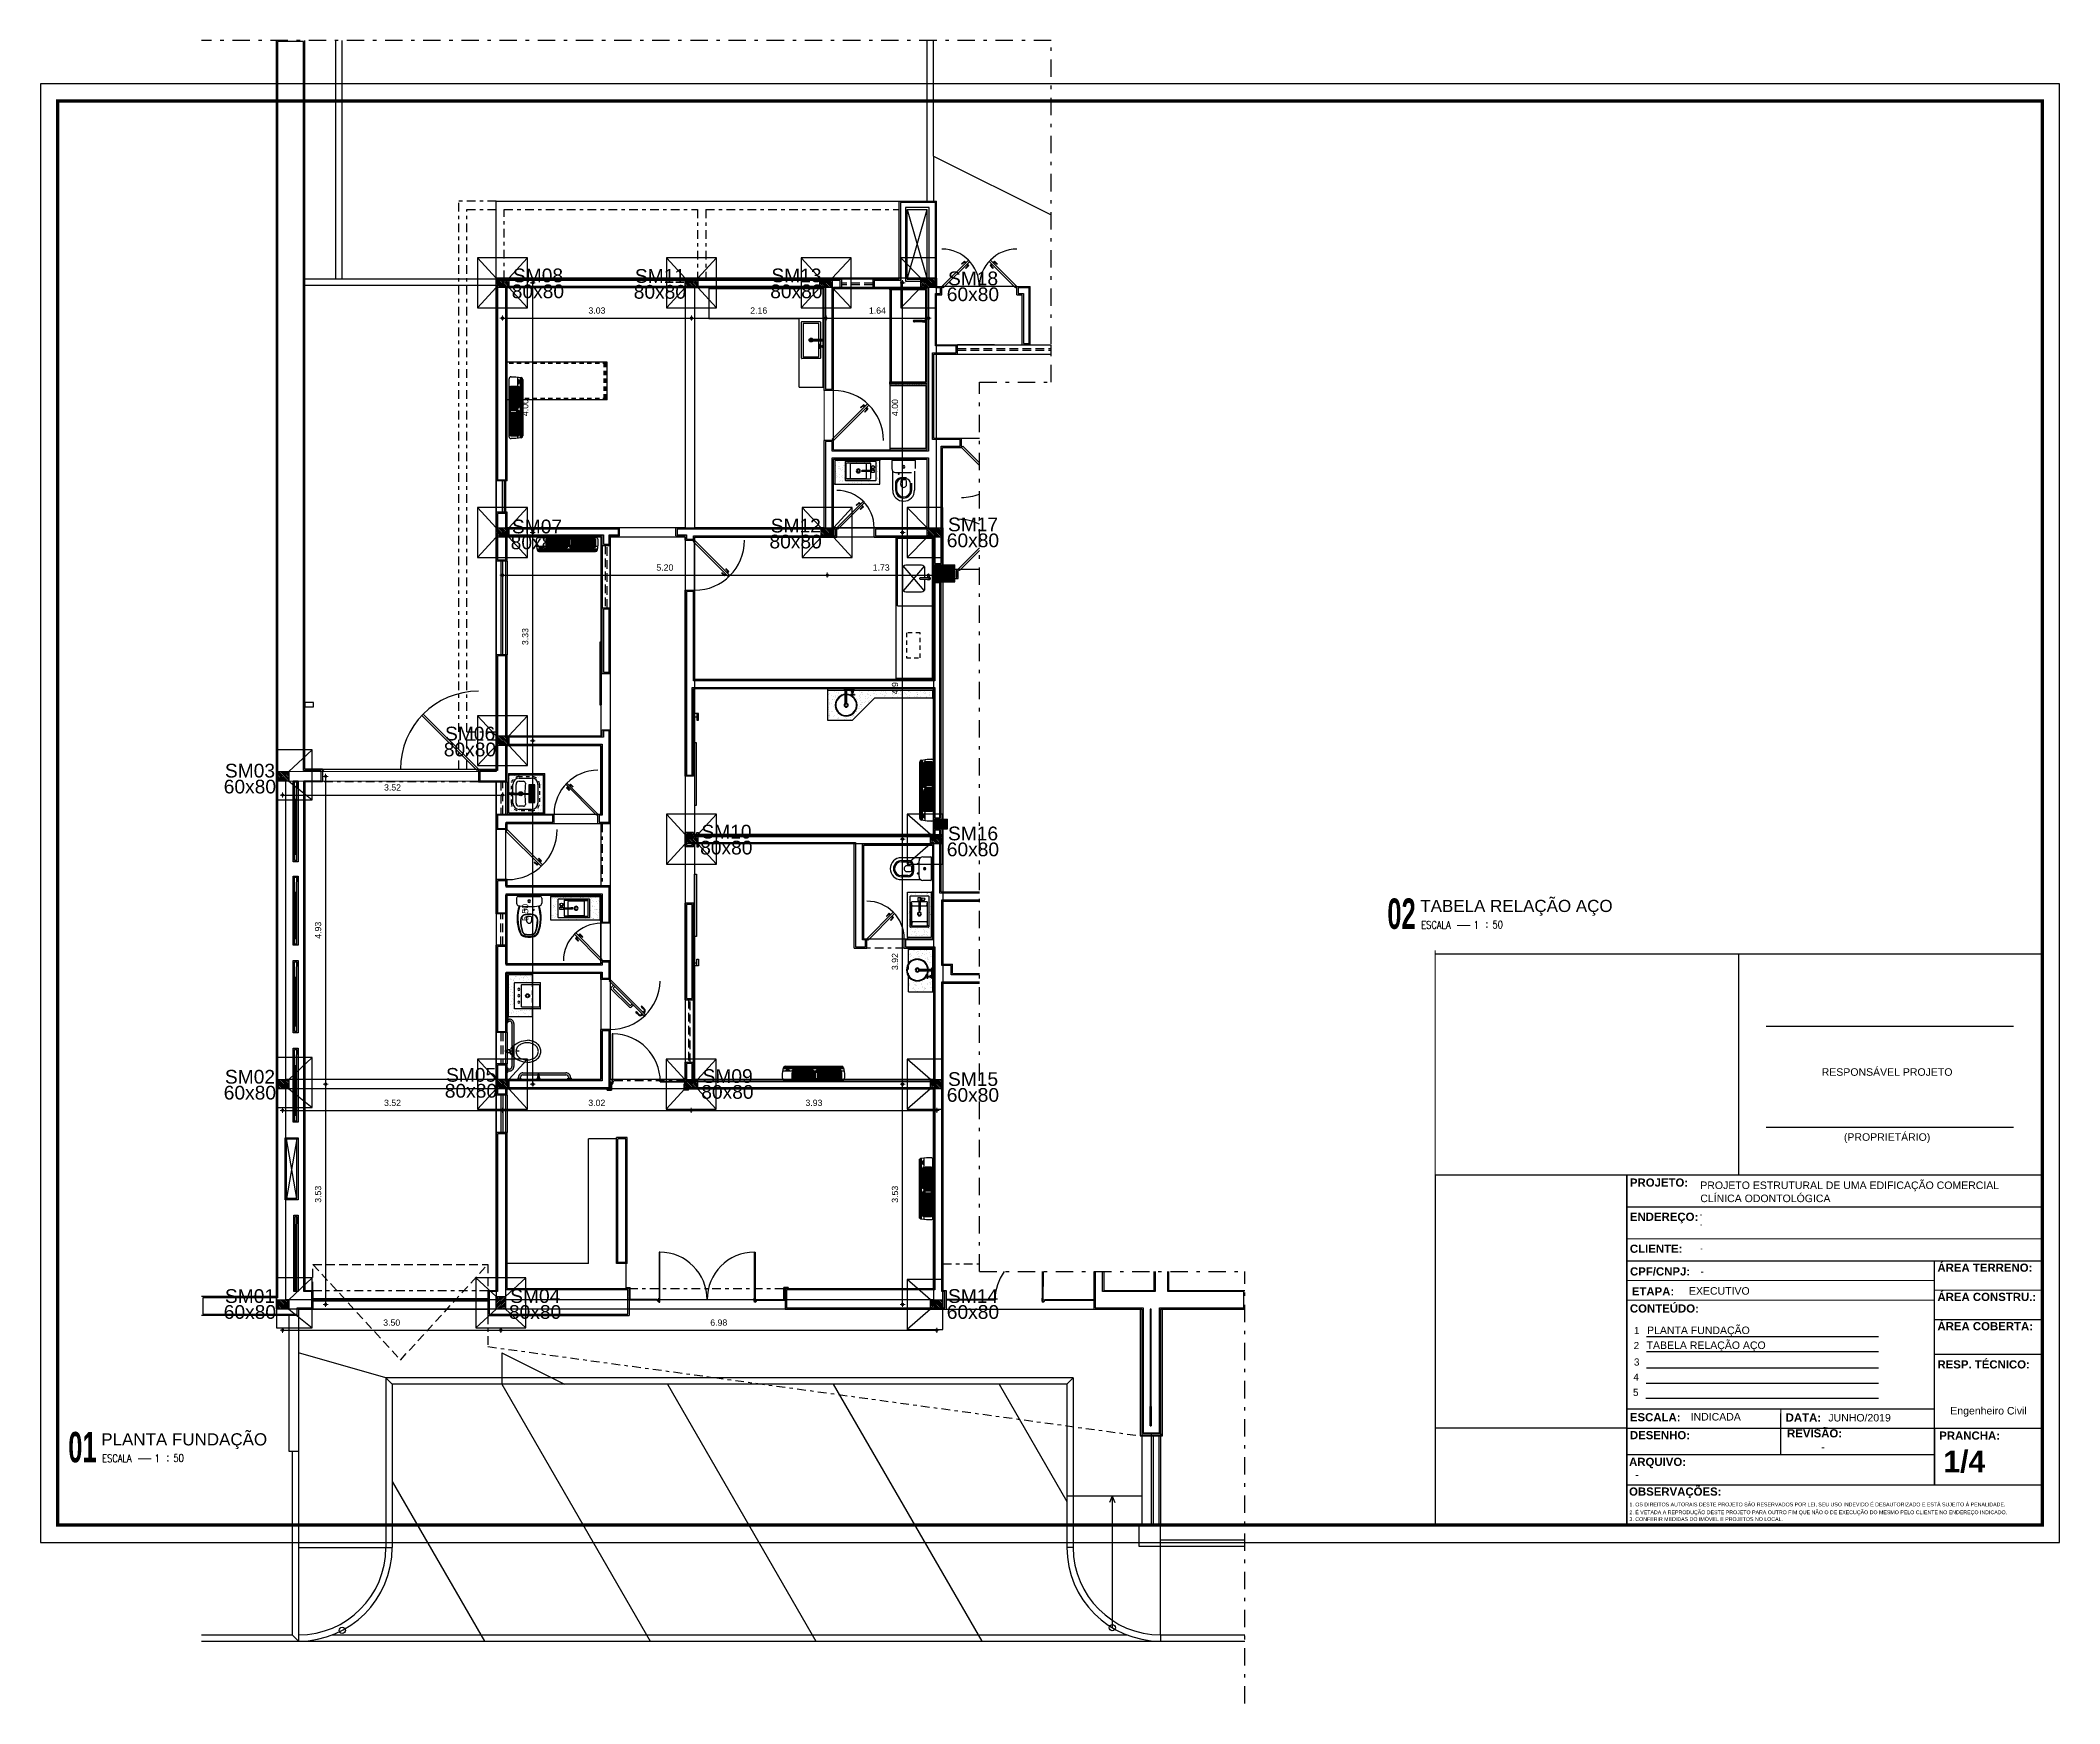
# Model space of a CAD drawing. Header units: millimetres. Extents: x 2317 to 2736, y 1295 to 1343.
# Drawn here: x 2491.5 to 2549.7, y 1294.6 to 1342.6 of the extents above; entities that cross this region are included whole.
import ezdxf
from ezdxf.enums import TextEntityAlignment as Align

# ---------------------------------------------------------------- set-up
doc = ezdxf.new("R2010")
doc.units = ezdxf.units.MM
for name, pattern in [('CONTINU', [0]), ('DASHDOT', [1, 0.5, -0.25, 0, -0.25]), ('HIDDEN', [0.375, 0.25, -0.125]), ('HIDDEN2', [0.1875, 0.125, -0.0625])]:
    doc.linetypes.add(name, pattern=pattern)
for name, color, linetype in [('ARQUITETONICO', 8, 'Continuous'), ('BL-CRM-03', 7, 'Continuous'), ('E-TXT-G', 3, 'Continuous'), ('E-TXT-Y', 2, 'Continuous'), ("LINHA - PROJETU'S", 1, 'Continuous'), ('LOUÇAS E METAIS', 5, 'Continuous'), ('P2', 1, 'Continuous'), ('PILARES', 1, 'Continuous'), ('PL5', 5, 'Continuous'), ("PRANCHA - PROJETU'S", 7, 'Continuous'), ('sapatas', 4, 'Continuous'), ('TEXTO', 7, 'Continuous'), ('VIGAS', 5, 'Continuous')]:
    doc.layers.add(name, color=color, linetype=linetype)
for name, color, linetype, lineweight in [('COTAS', 53, 'Continuous', 9), ('DT-Forma', 5, 'Continuous', 5), ('E-TXT-W', 7, 'Continuous', 20), ('LC-Textos', 3, 'Continuous', 20)]:
    doc.layers.add(name, color=color, linetype=linetype, lineweight=lineweight)
doc.styles.add('Arial', font='arial.ttf')
doc.styles.add('CARIMBO_DADOS', font='arial.ttf', dxfattribs={"height": 0.1})
doc.styles.add('F2', font='ARIALN.TTF')
doc.styles.add('HELVET', font='HELVET.SHX')
doc.styles.add('REG140', font='romans.shx', dxfattribs={"width": 0.8, "height": 0.35})
doc.styles.add('REG80', font='romans.shx', dxfattribs={"width": 0.8, "height": 0.1})
doc.styles.add('SANSSERIF2', font='sanssb__.ttf', dxfattribs={"width": 0.8})
doc.styles.get("Standard").update_dxf_attribs({"font": 'arial.ttf'})
doc.dimstyles.new('COTAS_EXTERNAS', dxfattribs={"dimtxt": 0.1, "dimasz": 0.01, "dimexe": 0, "dimexo": 0, "dimgap": 0.07, "dimtad": 1, "dimzin": 5, "dimdsep": 46, "dimtxsty": 'CARIMBO_DADOS', "dimblk1": 'CIRCULOS', "dimblk2": 'CIRCULOS', "dimsah": 1, "dimcen": 0, "dimse1": 1, "dimse2": 1, "dimclrd": 8, "dimclre": 8, "dimclrt": 230, "dimadec": 0, "dimazin": 0, "dimtfac": 100, "dimtix": 1, "dimtmove": 2, "dimatfit": 3, "dimldrblk": 'CIRCULOS', "dimfxl": 1, "dimtolj": 1, "dimtzin": 5, "dimarcsym": 0})

msp = doc.modelspace()

# ---------------------------------------------------------------- texts
at = {"layer": "PRANCHA - PROJETU'S", "color": 2, "style": 'Arial'}
for s, p in [('RESPONSÁVEL PROJETO', (2544.701, 1312.841)), ('(PROPRIETÁRIO)', (2544.701, 1310.936))]:
    msp.add_text(s, height=0.21676, dxfattribs=at).set_placement(p, align=Align.MIDDLE)
for s, height, p in [('PROJETO ESTRUTURAL DE UMA EDIFICAÇÃO COMERCIAL', 0.21676, (2539.317, 1309.442)), ('CLÍNICA ODONTOLÓGICA', 0.21676, (2539.317, 1309.064)), ('EXECUTIVO', 0.2168, (2538.99, 1306.396)), ('-', 0.217, (2539.321, 1306.962)), ('PLANTA FUNDAÇÃO', 0.21676, (2537.782, 1305.261)), ('TABELA RELAÇÃO AÇO', 0.21676, (2537.769, 1304.831)), ('INDICADA', 0.2168, (2539.038, 1302.768)), ('JUNHO/2019', 0.2168, (2543.008, 1302.741)), ('-', 0.217, (2542.804, 1301.896)), ('-', 0.217, (2537.442, 1301.101))]:
    msp.add_text(s, height=height, dxfattribs=at).set_placement(p)
at = {"layer": "PRANCHA - PROJETU'S", "style": 'Arial'}
for s, height, p in [('1', 0.205, (2537.404, 1305.261)), ('2', 0.205, (2537.395, 1304.827)), ('3', 0.205, (2537.404, 1304.352)), ('5', 0.205, (2537.377, 1303.478)), ('4', 0.205, (2537.386, 1303.915)), ('2. É VETADA A REPRODUÇÃO DESTE PROJETO PARA OUTRO FIM QUE NÃO O DE EXECUÇÃO DO MESMO PELO CLIENTE NO ENDEREÇO INDICADO.', 0.108382, (2537.275, 1300.068)), ('1. OS DIREITOS AUTORAIS DESTE PROJETO SÃO RESERVADOS POR LEI, SEU USO INDEVIDO É DESAUTORIZADO E ESTÁ SUJEITO À PENALIDADE.', 0.108382, (2537.275, 1300.295)), ('3. CONFERIR MEDIDAS DO IMÓVEL E PROJETOS NO LOCAL.', 0.10838, (2537.275, 1299.873))]:
    msp.add_text(s, height=height, dxfattribs=at).set_placement(p)
msp.add_text('Engenheiro Civil', height=0.21676, dxfattribs=at).set_placement((2547.625, 1302.877), align=Align.BOTTOM_CENTER)
at = {"layer": "PRANCHA - PROJETU'S", "color": 3, "char_height": 0.23508, "width": 8.80966, "attachment_point": 1, "style": 'HELVET'}
for s, insert in [('{\\fArial|b1|i0|c0|p34;PROJETO:}', (2537.288, 1309.746)), ('{\\fArial|b1|i0|c0|p34;ENDEREÇO:}', (2537.288, 1308.759)), ('{\\fArial|b1|i0|c0|p34;CLIENTE:}', (2537.288, 1307.838)), ('{\\fArial|b1|i0|c0|p34;CPF/CNPJ:}', (2537.291, 1307.184)), ('{\\fArial|b1|i0|c0|p34;ÁREA TERRENO:}', (2546.152, 1307.292)), ('{\\fArial|b1|i0|c0|p34;ETAPA:}', (2537.343, 1306.608)), ('{\\fArial|b1|i0|c0|p34;CONTEÚDO:}', (2537.288, 1306.116)), ('{\\fArial|b1|i0|c0|p34;ÁREA CONSTRU.:}', (2546.152, 1306.45)), ('{\\fArial|b1|i0|c0|p34;ÁREA COBERTA:}', (2546.152, 1305.605)), ('{\\fArial|b1|i0|c0|p34;RESP. TÉCNICO:}', (2546.152, 1304.504)), ('{\\fArial|b1|i0|c0|p34;ESCALA:}', (2537.288, 1302.981)), ('{\\fArial|b1|i0|c0|p34;DATA:}', (2541.778, 1302.972)), ('{\\fArial|b1|i0|c0|p34;REVISÃO:}', (2541.817, 1302.517)), ('{\\fArial|b1|i0|c0|p34;DESENHO:}', (2537.288, 1302.464)), ('{\\fArial|b1|i0|c0|p34;PRANCHA:}', (2546.204, 1302.452)), ('{\\fArial|b1|i0|c0|p34;ARQUIVO:}', (2537.264, 1301.695)), ('{\\fArial|b1|i0|c0|p34;OBSERVAÇÕES:}', (2537.264, 1300.838))]:
    msp.add_mtext(s, dxfattribs=dict(at, insert=insert))
at = {"layer": "PRANCHA - PROJETU'S", "color": 2, "insert": (2546.322, 1301.9), "char_height": 0.62207, "width": 23.31203, "attachment_point": 1, "style": 'HELVET'}
msp.add_mtext('{\\fArial|b1|i0|c0|p34;1/4}', dxfattribs=at)
at = {"layer": 'TEXTO', "color": 2, "style": 'F2'}
for p in [(2539.3, 1308.621), (2539.309, 1308.339), (2539.317, 1307.644)]:
    msp.add_text('-', height=0.179, dxfattribs=at).set_placement(p)

# ---------------------------------------------------------------- blocks, each defined once
blk = doc.blocks.new('IND_DES')
at = {"layer": 'E-TXT-W'}
blk.add_line((0.027, -0.243), (0.198, -0.243), dxfattribs=at)
at = {"layer": 'E-TXT-G', "style": 'REG80', "width": 0.8}
for s, p in [('ESCALA', (-0.446, -0.286)), ('1', (0.243, -0.286)), (':', (0.399, -0.271))]:
    blk.add_text(s, height=0.1, dxfattribs=at).set_placement(p)
blk.add_attdef('ESCALA', (0.49, -0.281), '', height=0.1, dxfattribs=at)
at = {"layer": 'E-TXT-W', "style": 'SANSSERIF2', "width": 0.6}
blk.add_attdef('00', text='', height=0.4, dxfattribs=at).set_placement((-0.708, -0.288), align=Align.CENTER)
at = {"layer": 'E-TXT-Y', "style": 'REG140', "width": 0.8}
for tag, p in [('PROJETO', (-0.456, 0.183)), ('DESENHO', (-0.458, -0.066))]:
    blk.add_attdef(tag, p, '', height=0.175, dxfattribs=at)
blk = doc.blocks.new('CIRCULOS')
at = {"layer": 'COTAS'}
for p, q in [((-4, 0), (4, 0)), ((0, 4), (0, -4))]:
    blk.add_line(p, q, dxfattribs=at)
for radius in [2, 1]:
    blk.add_circle((0, 0), radius, dxfattribs=at)
blk = doc.blocks.new('*D86')
at = {"layer": 'BL-CRM-03', "color": 8, "lineweight": -2}
blk.add_line((-5.458, 0.811), (-5.458, -4.098), dxfattribs=at)
at = {"layer": 'Defpoints', "color": 0}
for p in [(-6.047, 0.821), (-6.047, -4.108), (-5.458, -4.108)]:
    blk.add_point(p, dxfattribs=at)
at = {"layer": 'BL-CRM-03', "color": 8, "lineweight": -2, "xscale": 0.01, "yscale": 0.01, "zscale": 0.01}
for p, rotation in [((-5.458, 0.821), 90), ((-5.458, -4.108), 270)]:
    blk.add_blockref('CIRCULOS', p, dxfattribs=dict(at, rotation=rotation))
at = {"layer": 'BL-CRM-03', "color": 230, "insert": (-5.579, -1.644), "char_height": 0.1, "attachment_point": 5, "rotation": 90, "style": 'CARIMBO_DADOS'}
blk.add_mtext('\\A1;4.93', dxfattribs=at)
blk = doc.blocks.new('*D87')
at = {"layer": 'BL-CRM-03', "color": 8, "lineweight": -2}
blk.add_line((-5.458, -4.118), (-5.458, -7.626), dxfattribs=at)
at = {"layer": 'Defpoints', "color": 0}
for p in [(-6.047, -4.108), (-6.047, -7.636), (-5.458, -7.636)]:
    blk.add_point(p, dxfattribs=at)
at = {"layer": 'BL-CRM-03', "color": 8, "lineweight": -2, "xscale": 0.01, "yscale": 0.01, "zscale": 0.01}
for p, rotation in [((-5.458, -4.108), 90), ((-5.458, -7.636), 270)]:
    blk.add_blockref('CIRCULOS', p, dxfattribs=dict(at, rotation=rotation))
at = {"layer": 'BL-CRM-03', "color": 230, "insert": (-5.579, -5.872), "char_height": 0.1, "attachment_point": 5, "rotation": 90, "style": 'CARIMBO_DADOS'}
blk.add_mtext('\\A1;3.53', dxfattribs=at)
blk = doc.blocks.new('*D88')
at = {"layer": 'BL-CRM-03', "color": 8, "lineweight": -2}
blk.add_line((-6.137, -8.049), (-2.662, -8.049), dxfattribs=at)
at = {"layer": 'Defpoints', "color": 0}
for p in [(-6.147, -7.711), (-2.652, -7.711), (-2.652, -8.049)]:
    blk.add_point(p, dxfattribs=at)
at = {"layer": 'BL-CRM-03', "color": 8, "lineweight": -2, "xscale": 0.01, "yscale": 0.01, "zscale": 0.01, "rotation": 180}
blk.add_blockref('CIRCULOS', (-6.147, -8.049), dxfattribs=at)
at = {"layer": 'BL-CRM-03', "color": 8, "lineweight": -2, "xscale": 0.01, "yscale": 0.01, "zscale": 0.01}
blk.add_blockref('CIRCULOS', (-2.652, -8.049), dxfattribs=at)
at = {"layer": 'BL-CRM-03', "color": 230, "insert": (-4.4, -7.928), "char_height": 0.1, "attachment_point": 5, "style": 'CARIMBO_DADOS'}
blk.add_mtext('\\A1;3.50', dxfattribs=at)
blk = doc.blocks.new('*D89')
at = {"layer": 'BL-CRM-03', "color": 8, "lineweight": -2}
blk.add_line((3.78, -7.626), (3.78, -4.118), dxfattribs=at)
at = {"layer": 'Defpoints', "color": 0}
for p in [(3.78, -4.108), (4.227, -4.108), (4.227, -7.636)]:
    blk.add_point(p, dxfattribs=at)
at = {"layer": 'BL-CRM-03', "color": 8, "lineweight": -2, "xscale": 0.01, "yscale": 0.01, "zscale": 0.01}
for p, rotation in [((3.78, -4.108), 90), ((3.78, -7.636), 270)]:
    blk.add_blockref('CIRCULOS', p, dxfattribs=dict(at, rotation=rotation))
at = {"layer": 'BL-CRM-03', "color": 230, "insert": (3.659, -5.872), "char_height": 0.1, "attachment_point": 5, "rotation": 90, "style": 'CARIMBO_DADOS'}
blk.add_mtext('\\A1;3.53', dxfattribs=at)
blk = doc.blocks.new('*D90')
at = {"layer": 'BL-CRM-03', "color": 8, "lineweight": -2}
blk.add_line((3.78, -4.098), (3.78, -0.194), dxfattribs=at)
at = {"layer": 'Defpoints', "color": 0}
for p in [(3.78, -0.184), (4.227, -0.184), (4.227, -4.108)]:
    blk.add_point(p, dxfattribs=at)
at = {"layer": 'BL-CRM-03', "color": 8, "lineweight": -2, "xscale": 0.01, "yscale": 0.01, "zscale": 0.01}
for p, rotation in [((3.78, -0.184), 90), ((3.78, -4.108), 270)]:
    blk.add_blockref('CIRCULOS', p, dxfattribs=dict(at, rotation=rotation))
at = {"layer": 'BL-CRM-03', "color": 230, "insert": (3.659, -2.146), "char_height": 0.1, "attachment_point": 5, "rotation": 90, "style": 'CARIMBO_DADOS'}
blk.add_mtext('\\A1;3.92', dxfattribs=at)
blk = doc.blocks.new('*D91')
at = {"layer": 'BL-CRM-03', "color": 8, "lineweight": -2}
blk.add_line((3.78, 4.736), (3.78, 8.716), dxfattribs=at)
at = {"layer": 'Defpoints', "color": 0}
for p in [(3.78, 8.726), (4.073, 8.726), (4.175, 4.726)]:
    blk.add_point(p, dxfattribs=at)
at = {"layer": 'BL-CRM-03', "color": 8, "lineweight": -2, "xscale": 0.01, "yscale": 0.01, "zscale": 0.01}
for p, rotation in [((3.78, 8.726), 90), ((3.78, 4.726), 270)]:
    blk.add_blockref('CIRCULOS', p, dxfattribs=dict(at, rotation=rotation))
at = {"layer": 'BL-CRM-03', "color": 230, "insert": (3.659, 6.726), "char_height": 0.1, "attachment_point": 5, "rotation": 90, "style": 'CARIMBO_DADOS'}
blk.add_mtext('\\A1;4.00', dxfattribs=at)
blk = doc.blocks.new('*D92')
at = {"layer": 'BL-CRM-03', "color": 8, "lineweight": -2}
blk.add_line((2.565, 8.159), (4.189, 8.159), dxfattribs=at)
at = {"layer": 'Defpoints', "color": 0}
for p in [(2.555, 8.651), (4.199, 8.651), (4.199, 8.159)]:
    blk.add_point(p, dxfattribs=at)
at = {"layer": 'BL-CRM-03', "color": 8, "lineweight": -2, "xscale": 0.01, "yscale": 0.01, "zscale": 0.01, "rotation": 180}
blk.add_blockref('CIRCULOS', (2.555, 8.159), dxfattribs=at)
at = {"layer": 'BL-CRM-03', "color": 8, "lineweight": -2, "xscale": 0.01, "yscale": 0.01, "zscale": 0.01}
blk.add_blockref('CIRCULOS', (4.199, 8.159), dxfattribs=at)
at = {"layer": 'BL-CRM-03', "color": 230, "insert": (3.377, 8.28), "char_height": 0.1, "attachment_point": 5, "style": 'CARIMBO_DADOS'}
blk.add_mtext('\\A1;1.64', dxfattribs=at)
blk = doc.blocks.new('*D93')
at = {"layer": 'BL-CRM-03', "color": 8, "lineweight": -2}
blk.add_line((2.585, 4.043), (4.291, 4.043), dxfattribs=at)
at = {"layer": 'Defpoints', "color": 0}
for p in [(2.575, 4.651), (4.301, 4.651), (4.301, 4.043)]:
    blk.add_point(p, dxfattribs=at)
at = {"layer": 'BL-CRM-03', "color": 8, "lineweight": -2, "xscale": 0.01, "yscale": 0.01, "zscale": 0.01, "rotation": 180}
blk.add_blockref('CIRCULOS', (2.575, 4.043), dxfattribs=at)
at = {"layer": 'BL-CRM-03', "color": 8, "lineweight": -2, "xscale": 0.01, "yscale": 0.01, "zscale": 0.01}
blk.add_blockref('CIRCULOS', (4.301, 4.043), dxfattribs=at)
at = {"layer": 'BL-CRM-03', "color": 230, "insert": (3.438, 4.164), "char_height": 0.1, "attachment_point": 5, "style": 'CARIMBO_DADOS'}
blk.add_mtext('\\A1;1.73', dxfattribs=at)
blk = doc.blocks.new('*D94')
at = {"layer": 'BL-CRM-03', "color": 8, "lineweight": -2}
blk.add_line((-2.642, -8.049), (4.317, -8.049), dxfattribs=at)
at = {"layer": 'Defpoints', "color": 0}
for p in [(-2.652, -7.711), (4.327, -7.711), (4.327, -8.049)]:
    blk.add_point(p, dxfattribs=at)
at = {"layer": 'BL-CRM-03', "color": 8, "lineweight": -2, "xscale": 0.01, "yscale": 0.01, "zscale": 0.01, "rotation": 180}
blk.add_blockref('CIRCULOS', (-2.652, -8.049), dxfattribs=at)
at = {"layer": 'BL-CRM-03', "color": 8, "lineweight": -2, "xscale": 0.01, "yscale": 0.01, "zscale": 0.01}
blk.add_blockref('CIRCULOS', (4.327, -8.049), dxfattribs=at)
at = {"layer": 'BL-CRM-03', "color": 230, "insert": (0.837, -7.928), "char_height": 0.1, "attachment_point": 5, "style": 'CARIMBO_DADOS'}
blk.add_mtext('\\A1;6.98', dxfattribs=at)
blk = doc.blocks.new('*D95')
at = {"color": 8, "lineweight": -2}
blk.add_line((-2.617, 4.043), (2.565, 4.043), dxfattribs=at)
at = {"layer": 'Defpoints', "color": 0}
for p in [(-2.627, 4.651), (2.575, 4.651), (2.575, 4.043)]:
    blk.add_point(p, dxfattribs=at)
at = {"color": 8, "lineweight": -2, "xscale": 0.01, "yscale": 0.01, "zscale": 0.01, "rotation": 180}
blk.add_blockref('CIRCULOS', (-2.627, 4.043), dxfattribs=at)
at = {"color": 8, "lineweight": -2, "xscale": 0.01, "yscale": 0.01, "zscale": 0.01}
blk.add_blockref('CIRCULOS', (2.575, 4.043), dxfattribs=at)
at = {"color": 230, "insert": (-0.026, 4.164), "char_height": 0.1, "attachment_point": 5, "style": 'CARIMBO_DADOS'}
blk.add_mtext('\\A1;5.20', dxfattribs=at)
blk = doc.blocks.new('*D96')
at = {"color": 8, "lineweight": -2}
blk.add_line((-2.617, 8.159), (0.39, 8.159), dxfattribs=at)
at = {"layer": 'Defpoints', "color": 0}
for p in [(-2.627, 8.651), (0.4, 8.651), (0.4, 8.159)]:
    blk.add_point(p, dxfattribs=at)
at = {"color": 8, "lineweight": -2, "xscale": 0.01, "yscale": 0.01, "zscale": 0.01, "rotation": 180}
blk.add_blockref('CIRCULOS', (-2.627, 8.159), dxfattribs=at)
at = {"color": 8, "lineweight": -2, "xscale": 0.01, "yscale": 0.01, "zscale": 0.01}
blk.add_blockref('CIRCULOS', (0.4, 8.159), dxfattribs=at)
at = {"color": 230, "insert": (-1.114, 8.28), "char_height": 0.1, "attachment_point": 5, "style": 'CARIMBO_DADOS'}
blk.add_mtext('\\A1;3.03', dxfattribs=at)
blk = doc.blocks.new('*D97')
at = {"color": 8, "lineweight": -2}
blk.add_line((0.41, 8.159), (2.545, 8.159), dxfattribs=at)
at = {"layer": 'Defpoints', "color": 0}
for p in [(0.4, 8.651), (2.555, 8.651), (2.555, 8.159)]:
    blk.add_point(p, dxfattribs=at)
at = {"color": 8, "lineweight": -2, "xscale": 0.01, "yscale": 0.01, "zscale": 0.01, "rotation": 180}
blk.add_blockref('CIRCULOS', (0.4, 8.159), dxfattribs=at)
at = {"color": 8, "lineweight": -2, "xscale": 0.01, "yscale": 0.01, "zscale": 0.01}
blk.add_blockref('CIRCULOS', (2.555, 8.159), dxfattribs=at)
at = {"color": 230, "insert": (1.477, 8.28), "char_height": 0.1, "attachment_point": 5, "style": 'CARIMBO_DADOS'}
blk.add_mtext('\\A1;2.16', dxfattribs=at)
blk = doc.blocks.new('*D98')
at = {"color": 8, "lineweight": -2}
blk.add_line((-2.141, -4.098), (-2.141, 1.382), dxfattribs=at)
at = {"layer": 'Defpoints', "color": 0}
for p in [(-2.527, 1.392), (-2.141, 1.392), (-2.527, -4.108)]:
    blk.add_point(p, dxfattribs=at)
at = {"color": 8, "lineweight": -2, "xscale": 0.01, "yscale": 0.01, "zscale": 0.01}
for p, rotation in [((-2.141, 1.392), 90), ((-2.141, -4.108), 270)]:
    blk.add_blockref('CIRCULOS', p, dxfattribs=dict(at, rotation=rotation))
at = {"color": 230, "insert": (-2.262, -1.358), "char_height": 0.1, "attachment_point": 5, "rotation": 90, "style": 'CARIMBO_DADOS'}
blk.add_mtext('\\A1;5.50', dxfattribs=at)
blk = doc.blocks.new('*D99')
at = {"color": 8, "lineweight": -2}
blk.add_line((-2.141, 1.402), (-2.141, 4.716), dxfattribs=at)
at = {"layer": 'Defpoints', "color": 0}
for p in [(-2.527, 4.726), (-2.141, 4.726), (-2.527, 1.392)]:
    blk.add_point(p, dxfattribs=at)
at = {"color": 8, "lineweight": -2, "xscale": 0.01, "yscale": 0.01, "zscale": 0.01}
for p, rotation in [((-2.141, 4.726), 90), ((-2.141, 1.392), 270)]:
    blk.add_blockref('CIRCULOS', p, dxfattribs=dict(at, rotation=rotation))
at = {"color": 230, "insert": (-2.262, 3.059), "char_height": 0.1, "attachment_point": 5, "rotation": 90, "style": 'CARIMBO_DADOS'}
blk.add_mtext('\\A1;3.33', dxfattribs=at)
blk = doc.blocks.new('*D100')
at = {"color": 8, "lineweight": -2}
blk.add_line((-2.141, 4.736), (-2.141, 8.716), dxfattribs=at)
at = {"layer": 'Defpoints', "color": 0}
for p in [(-2.527, 8.726), (-2.141, 8.726), (-2.527, 4.726)]:
    blk.add_point(p, dxfattribs=at)
at = {"color": 8, "lineweight": -2, "xscale": 0.01, "yscale": 0.01, "zscale": 0.01}
for p, rotation in [((-2.141, 8.726), 90), ((-2.141, 4.726), 270)]:
    blk.add_blockref('CIRCULOS', p, dxfattribs=dict(at, rotation=rotation))
at = {"color": 230, "insert": (-2.262, 6.726), "char_height": 0.1, "attachment_point": 5, "rotation": 90, "style": 'CARIMBO_DADOS'}
blk.add_mtext('\\A1;4.00', dxfattribs=at)
blk = doc.blocks.new('*D101')
at = {"color": 8, "lineweight": -2}
blk.add_line((-6.137, 0.522), (-2.637, 0.522), dxfattribs=at)
at = {"layer": 'Defpoints', "color": 0}
for p in [(-2.627, 1.317), (-6.147, 0.746), (-2.627, 0.522)]:
    blk.add_point(p, dxfattribs=at)
at = {"color": 8, "lineweight": -2, "xscale": 0.01, "yscale": 0.01, "zscale": 0.01, "rotation": 180}
blk.add_blockref('CIRCULOS', (-6.147, 0.522), dxfattribs=at)
at = {"color": 8, "lineweight": -2, "xscale": 0.01, "yscale": 0.01, "zscale": 0.01}
blk.add_blockref('CIRCULOS', (-2.627, 0.522), dxfattribs=at)
at = {"color": 230, "insert": (-4.387, 0.643), "char_height": 0.1, "attachment_point": 5, "style": 'CARIMBO_DADOS'}
blk.add_mtext('\\A1;3.52', dxfattribs=at)
blk = doc.blocks.new('*D102')
at = {"color": 8, "lineweight": -2}
blk.add_line((-6.137, -4.529), (-2.637, -4.529), dxfattribs=at)
at = {"layer": 'Defpoints', "color": 0}
for p in [(-6.147, -4.183), (-2.627, -4.183), (-2.627, -4.529)]:
    blk.add_point(p, dxfattribs=at)
at = {"color": 8, "lineweight": -2, "xscale": 0.01, "yscale": 0.01, "zscale": 0.01, "rotation": 180}
blk.add_blockref('CIRCULOS', (-6.147, -4.529), dxfattribs=at)
at = {"color": 8, "lineweight": -2, "xscale": 0.01, "yscale": 0.01, "zscale": 0.01}
blk.add_blockref('CIRCULOS', (-2.627, -4.529), dxfattribs=at)
at = {"color": 230, "insert": (-4.387, -4.408), "char_height": 0.1, "attachment_point": 5, "style": 'CARIMBO_DADOS'}
blk.add_mtext('\\A1;3.52', dxfattribs=at)
blk = doc.blocks.new('*D103')
at = {"color": 8, "lineweight": -2}
blk.add_line((-2.617, -4.529), (0.385, -4.529), dxfattribs=at)
at = {"layer": 'Defpoints', "color": 0}
for p in [(-2.627, -4.183), (0.395, -4.183), (0.395, -4.529)]:
    blk.add_point(p, dxfattribs=at)
at = {"color": 8, "lineweight": -2, "xscale": 0.01, "yscale": 0.01, "zscale": 0.01, "rotation": 180}
blk.add_blockref('CIRCULOS', (-2.627, -4.529), dxfattribs=at)
at = {"color": 8, "lineweight": -2, "xscale": 0.01, "yscale": 0.01, "zscale": 0.01}
blk.add_blockref('CIRCULOS', (0.395, -4.529), dxfattribs=at)
at = {"color": 230, "insert": (-1.116, -4.408), "char_height": 0.1, "attachment_point": 5, "style": 'CARIMBO_DADOS'}
blk.add_mtext('\\A1;3.02', dxfattribs=at)
blk = doc.blocks.new('*D104')
at = {"color": 8, "lineweight": -2}
blk.add_line((0.405, -4.529), (4.317, -4.529), dxfattribs=at)
at = {"layer": 'Defpoints', "color": 0}
for p in [(0.395, -4.183), (4.327, -4.183), (4.327, -4.529)]:
    blk.add_point(p, dxfattribs=at)
at = {"color": 8, "lineweight": -2, "xscale": 0.01, "yscale": 0.01, "zscale": 0.01, "rotation": 180}
blk.add_blockref('CIRCULOS', (0.395, -4.529), dxfattribs=at)
at = {"color": 8, "lineweight": -2, "xscale": 0.01, "yscale": 0.01, "zscale": 0.01}
blk.add_blockref('CIRCULOS', (4.327, -4.529), dxfattribs=at)
at = {"color": 230, "insert": (2.361, -4.408), "char_height": 0.1, "attachment_point": 5, "style": 'CARIMBO_DADOS'}
blk.add_mtext('\\A1;3.93', dxfattribs=at)
blk = doc.blocks.new('*D85')
at = {"color": 8, "lineweight": -2}
blk.add_line((3.78, -0.174), (3.78, 4.716), dxfattribs=at)
at = {"layer": 'Defpoints', "color": 0}
for p in [(3.78, 4.726), (4.175, 4.726), (4.227, -0.184)]:
    blk.add_point(p, dxfattribs=at)
at = {"color": 8, "lineweight": -2, "xscale": 0.01, "yscale": 0.01, "zscale": 0.01}
for p, rotation in [((3.78, 4.726), 90), ((3.78, -0.184), 270)]:
    blk.add_blockref('CIRCULOS', p, dxfattribs=dict(at, rotation=rotation))
at = {"color": 230, "insert": (3.659, 2.271), "char_height": 0.1, "attachment_point": 5, "rotation": 90, "style": 'CARIMBO_DADOS'}
blk.add_mtext('\\A1;4.91', dxfattribs=at)
blk = doc.blocks.new('*E10')
at = {"layer": 'LOUÇAS E METAIS'}
blk.add_ellipse((487, -52), major_axis=(0, -4.75), ratio=0.103175, start_param=0, end_param=3.141593, dxfattribs=at)
blk = doc.blocks.new('*E9')
at = {"layer": 'PL5'}
for start_param, end_param in [(6.280062, 6.283074), (3.141482, 3.144722)]:
    blk.add_ellipse((267.39, 16.211), major_axis=(-0.0103, 0), ratio=0.866025, start_param=start_param, end_param=end_param, dxfattribs=at)
blk = doc.blocks.new('*E8')
at = {"layer": 'LOUÇAS E METAIS', "extrusion": (0, 0, -1)}
blk.add_ellipse((0, 0.045), major_axis=(0.00475, 0), ratio=0.103175, start_param=0, end_param=3.141593, dxfattribs=at)
blk = doc.blocks.new('1')
h = blk.add_hatch()
h.set_pattern_fill('JIS_LC_20', color=256, scale=0.001, angle=-90, style=0)
h.set_pattern_definition([(315, (-1324.93345, 2671.89045), (0.01414213562, 0.01414213562), []), (315, (-1324.93345, 2671.89005), (0.01414213562, 0.01414213562), [])])
h.paths.add_polyline_path([(-2.527, 8.651), (-2.527, 8.726), (-2.727, 8.726), (-2.727, 8.651)])
h.paths.add_polyline_path([(-2.527, 8.726), (-2.527, 8.801), (-2.727, 8.801), (-2.727, 8.726)])
h = blk.add_hatch()
h.set_pattern_fill('JIS_LC_20', color=256, scale=0.001, angle=-90, style=0)
h.set_pattern_definition([(315, (-1321.90645, 2671.89045), (0.01414213562, 0.01414213562), []), (315, (-1321.90645, 2671.89005), (0.01414213562, 0.01414213562), [])])
h.paths.add_polyline_path([(0.5, 8.651), (0.5, 8.726), (0.3, 8.726), (0.3, 8.651)])
h.paths.add_polyline_path([(0.5, 8.726), (0.5, 8.801), (0.3, 8.801), (0.3, 8.726)])
h = blk.add_hatch()
h.set_pattern_fill('JIS_LC_20', color=256, scale=0.001, angle=-90, style=0)
h.set_pattern_definition([(315, (-1319.75145, 2671.89045), (0.01414213562, 0.01414213562), []), (315, (-1319.75145, 2671.89005), (0.01414213562, 0.01414213562), [])])
h.paths.add_polyline_path([(2.655, 8.651), (2.655, 8.726), (2.455, 8.726), (2.455, 8.651)])
h.paths.add_polyline_path([(2.655, 8.726), (2.655, 8.801), (2.455, 8.801), (2.455, 8.726)])
h = blk.add_hatch()
h.set_pattern_fill('JIS_LC_20', color=256, scale=0.001, angle=270, style=0)
h.set_pattern_definition([(315, (-1318.08145, 2671.89045), (0.01414213562, 0.01414213562), []), (315, (-1318.08145, 2671.89005), (0.01414213562, 0.01414213562), [])])
h.paths.add_polyline_path([(4.325, 8.651), (4.325, 8.726), (4.083, 8.726), (4.083, 8.651)])
h.paths.add_polyline_path([(4.325, 8.726), (4.325, 8.801), (4.083, 8.801), (4.083, 8.726)])
h = blk.add_hatch()
h.set_pattern_fill('JIS_LC_20', color=256, scale=0.001, angle=-90, style=0)
h.set_pattern_definition([(315, (-1324.93345, 2667.89045), (0.01414213562, 0.01414213562), []), (315, (-1324.93345, 2667.89005), (0.01414213562, 0.01414213562), [])])
h.paths.add_polyline_path([(-2.527, 4.651), (-2.527, 4.726), (-2.727, 4.726), (-2.727, 4.651)])
h.paths.add_polyline_path([(-2.527, 4.726), (-2.527, 4.801), (-2.727, 4.801), (-2.727, 4.726)])
h = blk.add_hatch()
h.set_pattern_fill('JIS_LC_20', color=256, scale=0.001, angle=-90, style=0)
h.set_pattern_definition([(315, (-1319.73145, 2667.89045), (0.01414213562, 0.01414213562), []), (315, (-1319.73145, 2667.89005), (0.01414213562, 0.01414213562), [])])
h.paths.add_polyline_path([(2.675, 4.651), (2.675, 4.726), (2.475, 4.726), (2.475, 4.651)])
h.paths.add_polyline_path([(2.675, 4.726), (2.675, 4.801), (2.475, 4.801), (2.475, 4.726)])
h = blk.add_hatch()
h.set_pattern_fill('JIS_LC_20', color=256, scale=0.001, angle=270, style=0)
h.set_pattern_definition([(315, (-1317.97945, 2667.89045), (0.01414213562, 0.01414213562), []), (315, (-1317.97945, 2667.89005), (0.01414213562, 0.01414213562), [])])
h.paths.add_polyline_path([(4.427, 4.651), (4.427, 4.726), (4.185, 4.726), (4.185, 4.651)])
h.paths.add_polyline_path([(4.427, 4.726), (4.427, 4.801), (4.185, 4.801), (4.185, 4.726)])
h = blk.add_hatch()
h.set_pattern_fill('JIS_LC_20', color=256, scale=0.001, angle=-90, style=0)
h.set_pattern_definition([(315, (-1324.93345, 2664.556458), (0.01414213562, 0.01414213562), []), (315, (-1324.93345, 2664.556058), (0.01414213562, 0.01414213562), [])])
h.paths.add_polyline_path([(-2.527, 1.317), (-2.527, 1.392), (-2.727, 1.392), (-2.727, 1.317)])
h.paths.add_polyline_path([(-2.527, 1.392), (-2.527, 1.467), (-2.727, 1.467), (-2.727, 1.392)])
h = blk.add_hatch()
h.set_pattern_fill('JIS_LC_20', color=256, scale=0.001, angle=90, style=0)
h.set_pattern_definition([(135, (1316.15945, -2662.34378), (-0.01414213562, -0.01414213562), []), (135, (1316.15945, -2662.34338), (-0.01414213562, -0.01414213562), [])])
h.paths.add_polyline_path([(-6.247, 0.896), (-6.247, 0.821), (-6.047, 0.821), (-6.047, 0.896)])
h.paths.add_polyline_path([(-6.247, 0.821), (-6.247, 0.746), (-6.047, 0.746), (-6.047, 0.821)])
h = blk.add_hatch()
h.set_pattern_fill('JIS_LC_20', color=256, scale=0.001, angle=-90, style=0)
h.set_pattern_definition([(315, (-1321.90645, 2662.98045), (0.01414213562, 0.01414213562), []), (315, (-1321.90645, 2662.98005), (0.01414213562, 0.01414213562), [])])
h.paths.add_polyline_path([(0.5, -0.259), (0.5, -0.184), (0.3, -0.184), (0.3, -0.259)])
h.paths.add_polyline_path([(0.5, -0.184), (0.5, -0.109), (0.3, -0.109), (0.3, -0.184)])
h = blk.add_hatch()
h.set_pattern_fill('JIS_LC_20', color=256, scale=0.001, angle=270, style=0)
h.set_pattern_definition([(315, (-1317.97945, 2662.98045), (0.01414213562, 0.01414213562), []), (315, (-1317.97945, 2662.98005), (0.01414213562, 0.01414213562), [])])
h.paths.add_polyline_path([(4.427, -0.259), (4.427, -0.184), (4.227, -0.184), (4.227, -0.259)])
h.paths.add_polyline_path([(4.427, -0.184), (4.427, -0.109), (4.227, -0.109), (4.227, -0.184)])
h = blk.add_hatch()
h.set_pattern_fill('JIS_LC_20', color=256, scale=0.001, angle=90, style=0)
h.set_pattern_definition([(135, (1316.15945, -2667.272348), (-0.01414213562, -0.01414213562), []), (135, (1316.15945, -2667.271948), (-0.01414213562, -0.01414213562), [])])
h.paths.add_polyline_path([(-6.247, -4.033), (-6.247, -4.108), (-6.047, -4.108), (-6.047, -4.033)])
h.paths.add_polyline_path([(-6.247, -4.108), (-6.247, -4.183), (-6.047, -4.183), (-6.047, -4.108)])
h = blk.add_hatch()
h.set_pattern_fill('JIS_LC_20', color=256, scale=0.001, angle=-90, style=0)
h.set_pattern_definition([(315, (-1324.93345, 2659.05645), (0.01414213562, 0.01414213562), []), (315, (-1324.93345, 2659.05605), (0.01414213562, 0.01414213562), [])])
h.paths.add_polyline_path([(-2.527, -4.183), (-2.527, -4.108), (-2.727, -4.108), (-2.727, -4.183)])
h.paths.add_polyline_path([(-2.527, -4.108), (-2.527, -4.033), (-2.727, -4.033), (-2.727, -4.108)])
h = blk.add_hatch()
h.set_pattern_fill('JIS_LC_20', color=256, scale=0.001, angle=-90, style=0)
h.set_pattern_definition([(315, (-1321.911038, 2659.05645), (0.01414213562, 0.01414213562), []), (315, (-1321.911038, 2659.05605), (0.01414213562, 0.01414213562), [])])
h.paths.add_polyline_path([(0.495, -4.183), (0.495, -4.108), (0.295, -4.108), (0.295, -4.183)])
h.paths.add_polyline_path([(0.495, -4.108), (0.495, -4.033), (0.295, -4.033), (0.295, -4.108)])
h = blk.add_hatch()
h.set_pattern_fill('JIS_LC_20', color=256, scale=0.001, angle=270, style=0)
h.set_pattern_definition([(315, (-1317.97945, 2659.05645), (0.01414213562, 0.01414213562), []), (315, (-1317.97945, 2659.05605), (0.01414213562, 0.01414213562), [])])
h.paths.add_polyline_path([(4.427, -4.183), (4.427, -4.108), (4.227, -4.108), (4.227, -4.183)])
h.paths.add_polyline_path([(4.427, -4.108), (4.427, -4.033), (4.227, -4.033), (4.227, -4.108)])
h = blk.add_hatch()
h.set_pattern_fill('JIS_LC_20', color=256, scale=0.001, angle=90, style=0)
h.set_pattern_definition([(135, (1316.15945, -2670.800348), (-0.01414213562, -0.01414213562), []), (135, (1316.15945, -2670.799948), (-0.01414213562, -0.01414213562), [])])
h.paths.add_polyline_path([(-6.247, -7.561), (-6.247, -7.636), (-6.047, -7.636), (-6.047, -7.561)])
h.paths.add_polyline_path([(-6.247, -7.636), (-6.247, -7.711), (-6.047, -7.711), (-6.047, -7.636)])
h = blk.add_hatch()
h.set_pattern_fill('JIS_LC_20', color=256, scale=0.001, style=0)
h.set_pattern_definition([(45, (-2665.8164, -1329.9174), (-0.01414213562, 0.01414213562), []), (45, (-2665.816, -1329.9174), (-0.01414213562, 0.01414213562), [])])
h.paths.add_polyline_path([(-2.577, -7.511), (-2.652, -7.511), (-2.652, -7.711), (-2.577, -7.711)])
h.paths.add_polyline_path([(-2.652, -7.511), (-2.727, -7.511), (-2.727, -7.711), (-2.652, -7.711)])
h = blk.add_hatch()
h.set_pattern_fill('JIS_LC_20', color=256, scale=0.001, angle=270, style=0)
h.set_pattern_definition([(315, (-1317.97945, 2655.52845), (0.01414213562, 0.01414213562), []), (315, (-1317.97945, 2655.52805), (0.01414213562, 0.01414213562), [])])
h.paths.add_polyline_path([(4.427, -7.711), (4.427, -7.636), (4.227, -7.636), (4.227, -7.711)])
h.paths.add_polyline_path([(4.427, -7.636), (4.427, -7.561), (4.227, -7.561), (4.227, -7.636)])
at = {"layer": 'DT-Forma'}
for p, q in [((4.325, 8.801), (4.223, 8.801)), ((2.525, 4.801), (2.525, 8.651)), ((2.675, 6.051), (2.675, 8.651)), ((4.175, 6.051), (2.675, 6.051)), ((2.675, 4.801), (2.675, 5.901)), ((4.175, 5.901), (2.675, 5.901)), ((4.427, 4.801), (4.325, 4.801)), ((-2.727, 0.896), (-6.247, 0.896)), ((-2.727, 0.746), (-6.097, 0.746))]:
    blk.add_line(p, q, dxfattribs=at)
at = {"layer": 'PILARES'}
for points in [[(-2.527, 8.801), (-2.527, 8.651), (-2.727, 8.651), (-2.727, 8.801)], [(0.5, 8.801), (0.5, 8.651), (0.3, 8.651), (0.3, 8.801)], [(2.655, 8.801), (2.655, 8.651), (2.455, 8.651), (2.455, 8.801)], [(4.325, 8.801), (4.325, 8.651), (4.073, 8.651), (4.073, 8.801)], [(-2.527, 4.801), (-2.527, 4.651), (-2.727, 4.651), (-2.727, 4.801)], [(2.675, 4.801), (2.675, 4.651), (2.475, 4.651), (2.475, 4.801)], [(4.427, 4.801), (4.427, 4.651), (4.175, 4.651), (4.175, 4.801)], [(-2.527, 1.467), (-2.527, 1.317), (-2.727, 1.317), (-2.727, 1.467)], [(-6.247, 0.746), (-6.247, 0.896), (-6.047, 0.896), (-6.047, 0.746)], [(0.5, -0.109), (0.5, -0.259), (0.3, -0.259), (0.3, -0.109)], [(4.427, -0.109), (4.427, -0.259), (4.227, -0.259), (4.227, -0.109)], [(-6.247, -4.183), (-6.247, -4.033), (-6.047, -4.033), (-6.047, -4.183)], [(-2.527, -4.033), (-2.527, -4.183), (-2.727, -4.183), (-2.727, -4.033)], [(0.495, -4.033), (0.495, -4.183), (0.295, -4.183), (0.295, -4.033)], [(4.427, -4.033), (4.427, -4.183), (4.227, -4.183), (4.227, -4.033)], [(-6.247, -7.711), (-6.247, -7.561), (-6.047, -7.561), (-6.047, -7.711)], [(-2.727, -7.511), (-2.577, -7.511), (-2.577, -7.711), (-2.727, -7.711)], [(4.427, -7.561), (4.427, -7.711), (4.227, -7.711), (4.227, -7.561)]]:
    blk.add_lwpolyline(points, close=True, dxfattribs=at)
at = {"layer": 'sapatas'}
for p, q in [((-2.727, 8.801), (-3.027, 9.126)), ((-2.527, 8.801), (-2.227, 9.126)), ((0.3, 8.801), (0, 9.126)), ((0.5, 8.801), (0.8, 9.126)), ((2.455, 8.801), (2.155, 9.126)), ((2.655, 8.801), (2.955, 9.126)), ((4.073, 8.801), (3.75, 9.126)), ((-2.727, 8.651), (-3.027, 8.326)), ((-2.527, 8.651), (-2.227, 8.326)), ((0.3, 8.651), (0, 8.326)), ((0.5, 8.651), (0.8, 8.326)), ((2.455, 8.651), (2.155, 8.326)), ((2.655, 8.651), (2.955, 8.326)), ((4.073, 8.651), (3.75, 8.326)), ((-2.727, 4.801), (-3.027, 5.126)), ((-2.527, 4.801), (-2.227, 5.126)), ((2.475, 4.801), (2.175, 5.126)), ((2.675, 4.801), (2.975, 5.126)), ((4.175, 4.801), (3.852, 5.126)), ((-2.727, 4.651), (-3.027, 4.326)), ((-2.527, 4.651), (-2.227, 4.326)), ((2.475, 4.651), (2.175, 4.326)), ((2.675, 4.651), (2.975, 4.326)), ((4.175, 4.651), (3.852, 4.326)), ((-2.727, 1.467), (-3.027, 1.792)), ((-2.527, 1.467), (-2.227, 1.792)), ((-2.727, 1.317), (-3.027, 0.992)), ((-2.527, 1.317), (-2.227, 0.992)), ((-6.047, 0.896), (-5.672, 1.246)), ((-6.047, 0.746), (-5.672, 0.446)), ((0.3, -0.109), (0, 0.216)), ((0.5, -0.109), (0.8, 0.216)), ((4.227, -0.109), (3.852, 0.216)), ((0.3, -0.259), (0, -0.584)), ((0.5, -0.259), (0.8, -0.584)), ((4.227, -0.259), (3.852, -0.584)), ((-6.047, -4.033), (-5.672, -3.683)), ((-2.727, -4.033), (-3.027, -3.708)), ((-2.527, -4.033), (-2.227, -3.708)), ((0.295, -4.033), (-0.005, -3.708)), ((0.495, -4.033), (0.795, -3.708)), ((4.227, -4.033), (3.852, -3.708)), ((-6.047, -4.183), (-5.672, -4.483)), ((-2.727, -4.183), (-3.027, -4.508)), ((-2.527, -4.183), (-2.227, -4.508)), ((0.295, -4.183), (-0.005, -4.508)), ((0.495, -4.183), (0.795, -4.508)), ((4.227, -4.183), (3.852, -4.508)), ((-6.047, -7.561), (-5.672, -7.211)), ((-2.727, -7.511), (-3.052, -7.211)), ((-2.577, -7.511), (-2.252, -7.211)), ((4.227, -7.561), (3.852, -7.236)), ((-6.047, -7.711), (-5.672, -8.011)), ((-2.727, -7.711), (-3.052, -8.011)), ((-2.577, -7.711), (-2.252, -8.011)), ((4.227, -7.711), (3.852, -8.036))]:
    blk.add_line(p, q, dxfattribs=at)
for points in [[(-3.027, 8.326), (-2.227, 8.326), (-2.227, 9.126), (-3.027, 9.126)], [(0, 8.326), (0.8, 8.326), (0.8, 9.126), (0, 9.126)], [(2.155, 8.326), (2.955, 8.326), (2.955, 9.126), (2.155, 9.126)], [(4.325, 9.126), (3.75, 9.126), (3.75, 8.326), (4.325, 8.326)], [(-3.027, 4.326), (-2.227, 4.326), (-2.227, 5.126), (-3.027, 5.126)], [(2.175, 4.326), (2.975, 4.326), (2.975, 5.126), (2.175, 5.126)], [(4.427, 5.126), (3.852, 5.126), (3.852, 4.326), (4.427, 4.326)], [(-3.027, 0.992), (-2.227, 0.992), (-2.227, 1.792), (-3.027, 1.792)], [(-6.247, 0.446), (-5.672, 0.446), (-5.672, 1.246), (-6.247, 1.246)], [(0, -0.584), (0.8, -0.584), (0.8, 0.216), (0, 0.216)], [(4.427, 0.216), (3.852, 0.216), (3.852, -0.584), (4.427, -0.584)], [(-6.247, -4.483), (-5.672, -4.483), (-5.672, -3.683), (-6.247, -3.683)], [(-3.027, -4.508), (-2.227, -4.508), (-2.227, -3.708), (-3.027, -3.708)], [(-0.005, -4.508), (0.795, -4.508), (0.795, -3.708), (-0.005, -3.708)], [(4.427, -3.708), (3.852, -3.708), (3.852, -4.508), (4.427, -4.508)], [(-6.247, -8.011), (-5.672, -8.011), (-5.672, -7.211), (-6.247, -7.211)], [(-3.052, -8.011), (-2.252, -8.011), (-2.252, -7.211), (-3.052, -7.211)], [(4.427, -7.236), (3.852, -7.236), (3.852, -8.036), (4.427, -8.036)]]:
    blk.add_lwpolyline(points, close=True, dxfattribs=at)
at = {"layer": 'VIGAS'}
for p, q in [((4.325, 8.801), (-2.727, 8.801)), ((4.175, 6.051), (4.175, 8.801)), ((4.325, 4.801), (4.325, 8.801)), ((-2.727, 8.651), (-2.727, 4.801)), ((2.525, 8.651), (-2.577, 8.651)), ((-2.577, 8.651), (-2.577, 4.801)), ((0.3, 8.651), (0.3, 4.801)), ((0.45, 8.651), (0.45, 4.801)), ((4.175, 8.651), (2.675, 8.651)), ((4.175, 4.801), (4.175, 5.901)), ((-2.727, 4.651), (-2.727, 0.896)), ((0.3, 4.801), (-2.577, 4.801)), ((-2.577, 4.651), (-2.577, 1.467)), ((-1.05, 4.651), (-2.577, 4.651)), ((-1.05, 4.651), (-1.05, 1.467)), ((0.3, 4.651), (-0.9, 4.651)), ((-0.9, 4.651), (-0.9, -4.033)), ((0.3, 4.651), (0.3, -4.033)), ((2.525, 4.801), (0.45, 4.801)), ((4.277, 4.651), (0.45, 4.651)), ((0.45, 4.651), (0.45, -0.109)), ((4.175, 4.801), (2.675, 4.801)), ((4.277, 4.651), (4.277, -0.109)), ((4.427, 4.801), (4.427, -7.711)), ((-2.577, 1.467), (-1.05, 1.467)), ((-2.577, 1.317), (-2.577, 0.217)), ((-2.577, 1.317), (-1.05, 1.317)), ((-1.05, 1.317), (-1.05, 0.217)), ((-6.247, -7.711), (-6.247, 0.896)), ((-6.097, -7.561), (-6.097, 0.746)), ((-2.727, 0.746), (-2.727, -7.561)), ((-2.577, 0.217), (-1.05, 0.217)), ((-2.577, 0.067), (-2.577, -0.933)), ((-2.577, 0.067), (-1.05, 0.067)), ((-1.05, 0.067), (-1.05, -0.933)), ((4.277, -0.109), (0.45, -0.109)), ((4.277, -0.259), (0.45, -0.259)), ((0.45, -0.259), (0.45, -4.033)), ((4.277, -0.259), (4.277, -4.033)), ((-2.577, -0.933), (-1.05, -0.933)), ((-2.577, -1.083), (-2.577, -2.183)), ((-2.577, -1.083), (-1.05, -1.083)), ((-1.05, -1.083), (-1.05, -2.183)), ((-2.577, -2.183), (-1.05, -2.183)), ((-2.577, -2.333), (-1.05, -2.333)), ((-2.577, -2.333), (-2.577, -4.033)), ((-1.05, -2.333), (-1.05, -4.033)), ((-1.05, -4.033), (-6.097, -4.033)), ((4.277, -4.183), (-6.097, -4.183)), ((-2.577, -4.183), (-2.577, -7.561)), ((0.3, -4.033), (-0.9, -4.033)), ((4.277, -4.033), (0.45, -4.033)), ((4.277, -4.183), (4.277, -7.561)), ((4.427, -7.711), (-6.247, -7.711)), ((-2.727, -7.561), (-6.097, -7.561)), ((4.277, -7.561), (-2.577, -7.561))]:
    blk.add_line(p, q, dxfattribs=at)
at = {"layer": 'LC-Textos', "char_height": 0.22, "attachment_point": 7, "line_spacing_factor": 0.798, "style": 'Arial'}
for s, insert, width in [('SM08', (-2.459, 8.73), 0.528), ('SM11', (-0.506, 8.721), 0.528), ('SM13', (1.68, 8.73), 0.528), ('SM18', (4.507, 8.682), 0.528), ('80x80', (-2.478, 8.475), 2.112), ('80x80', (-0.525, 8.467), 2.112), ('80x80', (1.661, 8.475), 2.112), ('60x80', (4.488, 8.428), 2.112), ('SM07', (-2.475, 4.709), 0.528), ('SM12', (1.669, 4.723), 0.528), ('SM17', (4.507, 4.742), 0.528), ('80x80', (-2.495, 4.454), 2.112), ('80x80', (1.649, 4.468), 2.112), ('60x80', (4.488, 4.487), 2.112), ('SM06', (-3.546, 1.393), 0.528), ('80x80', (-3.566, 1.138), 2.112), ('SM03', (-7.071, 0.799), 0.528), ('60x80', (-7.09, 0.544), 2.112), ('SM10', (0.559, -0.178), 0.528), ('SM16', (4.507, -0.207), 0.528), ('80x80', (0.539, -0.433), 2.112), ('60x80', (4.488, -0.462), 2.112), ('SM02', (-7.071, -4.103), 0.528), ('SM05', (-3.53, -4.073), 0.528), ('SM09', (0.577, -4.092), 0.528), ('60x80', (-7.09, -4.358), 2.112), ('80x80', (-3.55, -4.328), 2.112), ('80x80', (0.557, -4.346), 2.112), ('60x80', (4.488, -4.394), 2.112), ('SM15', (4.507, -4.14), 0.528), ('SM01', (-7.071, -7.615), 0.528), ('SM04', (-2.503, -7.615), 0.528), ('SM14', (4.507, -7.615), 0.528), ('60x80', (-7.09, -7.87), 2.112), ('80x80', (-2.523, -7.87), 2.112), ('60x80', (4.488, -7.87), 2.112)]:
    blk.add_mtext(s, dxfattribs=dict(at, insert=insert, width=width))
for base, p1, p2, picture, middle in [((-2.141, 8.726), (-2.527, 4.726), (-2.527, 8.726), '*D100', (-2.262, 6.726)), ((-2.141, 4.726), (-2.527, 1.392), (-2.527, 4.726), '*D99', (-2.262, 3.059)), ((3.78, 4.726), (4.227, -0.184), (4.175, 4.726), '*D85', (3.659, 2.271)), ((-2.141, 1.392), (-2.527, -4.108), (-2.527, 1.392), '*D98', (-2.262, -1.358))]:
    dim = blk.add_linear_dim(base=base, p1=p1, p2=p2, angle=90, dimstyle='COTAS_EXTERNAS')
    dim.commit()
    dim.dimension.update_dxf_attribs({"geometry": picture, "text_midpoint": middle})
for base, p1, p2, picture, middle in [((0.4, 8.159), (-2.627, 8.651), (0.4, 8.651), '*D96', (-1.114, 8.28)), ((2.555, 8.159113607), (0.4, 8.651051076), (2.555, 8.651051076), '*D97', (1.4775, 8.280170905)), ((2.575, 4.043), (-2.627, 4.651), (2.575, 4.651), '*D95', (-0.026, 4.164)), ((-2.627, 0.522), (-6.147, 0.746), (-2.627, 1.317), '*D101', (-4.387, 0.643)), ((-2.627, -4.529), (-6.147, -4.183), (-2.627, -4.183), '*D102', (-4.387, -4.408)), ((0.395, -4.529), (-2.627, -4.183), (0.395, -4.183), '*D103', (-1.116, -4.408)), ((4.327, -4.529), (0.395, -4.183), (4.327, -4.183), '*D104', (2.361, -4.408))]:
    dim = blk.add_linear_dim(base=base, p1=p1, p2=p2, dimstyle='COTAS_EXTERNAS')
    dim.commit()
    dim.dimension.update_dxf_attribs({"geometry": picture, "text_midpoint": middle})
at = {"layer": 'BL-CRM-03'}
for base, p1, p2, picture, middle in [((3.78, 8.726), (4.175, 4.726), (4.073, 8.726), '*D91', (3.659, 6.726)), ((-5.458, -4.108), (-6.047, 0.821), (-6.047, -4.108), '*D86', (-5.579, -1.644)), ((3.78, -0.184), (4.227, -4.108), (4.227, -0.184), '*D90', (3.659, -2.146)), ((-5.458, -7.636), (-6.047, -4.108), (-6.047, -7.636), '*D87', (-5.579, -5.872)), ((3.78, -4.108), (4.227, -7.636), (4.227, -4.108), '*D89', (3.659, -5.872))]:
    dim = blk.add_linear_dim(base=base, p1=p1, p2=p2, angle=90, dimstyle='COTAS_EXTERNAS', dxfattribs=at)
    dim.commit()
    dim.dimension.update_dxf_attribs({"geometry": picture, "text_midpoint": middle})
for base, p1, p2, picture, middle in [((4.199, 8.159), (2.555, 8.651), (4.199, 8.651), '*D92', (3.377, 8.28)), ((4.301, 4.043), (2.575, 4.651), (4.301, 4.651), '*D93', (3.438, 4.164)), ((-2.652, -8.049066406), (-6.147, -7.710948924), (-2.652, -7.710948924), '*D88', (-4.3995, -7.927975001)), ((4.327, -8.049), (-2.652, -7.711), (4.327, -7.711), '*D94', (0.837, -7.928))]:
    dim = blk.add_linear_dim(base=base, p1=p1, p2=p2, dimstyle='COTAS_EXTERNAS', dxfattribs=at)
    dim.commit()
    dim.dimension.update_dxf_attribs({"geometry": picture, "text_midpoint": middle})

# ---------------------------------------------------------------- hatches: boundary and pattern name
at = {"layer": 'ARQUITETONICO'}
h = msp.add_hatch(color=256, dxfattribs=at)
h.dxf.hatch_style = 1
h.paths.add_polyline_path([(2514.065, 1333.98), (2514.065, 1333.919), (2514.053, 1333.919), (2514.053, 1333.98)])
h = msp.add_hatch(color=256, dxfattribs=at)
h.dxf.hatch_style = 1
h.paths.add_polyline_path([(2514.053, 1333.942), (2514.053, 1333.895), (2513.683, 1333.895), (2513.682, 1333.919), (2513.683, 1333.942)])
h = msp.add_hatch(color=256, dxfattribs=at)
h.dxf.hatch_style = 1
h.paths.add_polyline_path([(2513.938, 1333.792), (2513.938, 1333.744), (2513.919, 1333.744), (2513.919, 1333.791)])
h = msp.add_hatch(color=256, dxfattribs=at)
h.dxf.hatch_style = 1
h.paths.add_polyline_path([(2513.938, 1333.743), (2513.938, 1333.724), (2513.919, 1333.724), (2513.919, 1333.743)])
h = msp.add_hatch(color=256, dxfattribs=at)
h.dxf.hatch_style = 1
h.paths.add_polyline_path([(2513.938, 1333.723), (2513.938, 1333.675), (2513.919, 1333.675), (2513.919, 1333.723)])
h = msp.add_hatch(color=256, dxfattribs=at)
h.dxf.hatch_style = 1
h.paths.add_polyline_path([(2514, 1333.743), (2514, 1333.724), (2513.938, 1333.724), (2513.938, 1333.743)])
h = msp.add_hatch(color=256, dxfattribs=at)
h.dxf.hatch_style = 1
h.paths.add_polyline_path([(2514.017, 1333.757), (2514.017, 1333.71), (2514, 1333.71), (2514, 1333.757)])
h = msp.add_hatch(color=256, dxfattribs=at)
h.dxf.hatch_style = 1
h.paths.add_polyline_path([(2514.044, 1333.763), (2514.044, 1333.704), (2514.017, 1333.704), (2514.017, 1333.763)])
h = msp.add_hatch(color=256, dxfattribs=at)
h.dxf.hatch_style = 1
h.paths.add_polyline_path([(2514.053, 1333.78), (2514.053, 1333.687), (2514.044, 1333.687), (2514.044, 1333.78)])
h = msp.add_hatch(color=256, dxfattribs=at)
h.dxf.hatch_style = 1
h.paths.add_polyline_path([(2514.065, 1333.919), (2514.065, 1333.672), (2514.053, 1333.672), (2514.053, 1333.919)])
h = msp.add_hatch(color=256, dxfattribs=at)
h.dxf.hatch_style = 1
h.paths.add_polyline_path([(2517.035, 1332.639), (2515.955, 1332.639), (2515.955, 1332.675), (2517.035, 1332.675)])
h = msp.add_hatch(color=256, dxfattribs=at)
h.dxf.hatch_style = 1
h.paths.add_polyline_path([(2517.832, 1327.433), (2517.219, 1327.433), (2517.219, 1326.947), (2517.832, 1326.947)])
h = msp.add_hatch(color=256, dxfattribs=at)
h.dxf.hatch_style = 1
h.paths.add_polyline_path([(2514.635, 1323.822), (2514.696, 1323.822), (2514.696, 1323.81), (2514.635, 1323.81)])
h = msp.add_hatch(color=256, dxfattribs=at)
h.dxf.hatch_style = 1
h.paths.add_polyline_path([(2514.673, 1323.81), (2514.72, 1323.81), (2514.72, 1323.44), (2514.696, 1323.439), (2514.673, 1323.44)])
h = msp.add_hatch(color=256, dxfattribs=at)
h.dxf.hatch_style = 1
h.paths.add_polyline_path([(2514.696, 1323.822), (2514.943, 1323.822), (2514.943, 1323.81), (2514.696, 1323.81)])
h = msp.add_hatch(color=256, dxfattribs=at)
h.dxf.hatch_style = 1
h.paths.add_polyline_path([(2514.823, 1323.695), (2514.871, 1323.695), (2514.871, 1323.676), (2514.823, 1323.676)])
h = msp.add_hatch(color=256, dxfattribs=at)
h.dxf.hatch_style = 1
h.paths.add_polyline_path([(2514.835, 1323.81), (2514.928, 1323.81), (2514.928, 1323.801), (2514.835, 1323.801)])
h = msp.add_hatch(color=256, dxfattribs=at)
h.dxf.hatch_style = 1
h.paths.add_polyline_path([(2514.852, 1323.801), (2514.911, 1323.801), (2514.911, 1323.774), (2514.852, 1323.774)])
h = msp.add_hatch(color=256, dxfattribs=at)
h.dxf.hatch_style = 1
h.paths.add_polyline_path([(2514.858, 1323.774), (2514.905, 1323.774), (2514.905, 1323.756), (2514.858, 1323.756)])
h = msp.add_hatch(color=256, dxfattribs=at)
h.dxf.hatch_style = 1
h.paths.add_polyline_path([(2514.872, 1323.756), (2514.891, 1323.756), (2514.891, 1323.695), (2514.872, 1323.695)])
h = msp.add_hatch(color=256, dxfattribs=at)
h.dxf.hatch_style = 1
h.paths.add_polyline_path([(2514.872, 1323.695), (2514.891, 1323.695), (2514.891, 1323.676), (2514.872, 1323.676)])
h = msp.add_hatch(color=256, dxfattribs=at)
h.dxf.hatch_style = 1
h.paths.add_polyline_path([(2514.892, 1323.695), (2514.94, 1323.695), (2514.94, 1323.676), (2514.892, 1323.676)])
h = msp.add_hatch(color=256, dxfattribs=at)
h.dxf.hatch_style = 1
h.paths.add_polyline_path([(2517.616, 1320.105), (2517.219, 1320.105), (2517.219, 1319.826), (2517.616, 1319.826)])
h = msp.add_hatch(color=256, dxfattribs=at)
h.dxf.hatch_style = 1
h.paths.add_polyline_path([(2517.171, 1315.781), (2517.171, 1315.734), (2516.801, 1315.734), (2516.799, 1315.758), (2516.801, 1315.781)])
h = msp.add_hatch(color=256, dxfattribs=at)
h.dxf.hatch_style = 1
h.paths.add_polyline_path([(2517.056, 1315.631), (2517.056, 1315.583), (2517.036, 1315.583), (2517.036, 1315.631)])
h = msp.add_hatch(color=256, dxfattribs=at)
h.dxf.hatch_style = 1
h.paths.add_polyline_path([(2517.056, 1315.582), (2517.056, 1315.563), (2517.036, 1315.563), (2517.036, 1315.582)])
h = msp.add_hatch(color=256, dxfattribs=at)
h.dxf.hatch_style = 1
h.paths.add_polyline_path([(2517.056, 1315.562), (2517.056, 1315.514), (2517.036, 1315.515), (2517.036, 1315.562)])
h = msp.add_hatch(color=256, dxfattribs=at)
h.dxf.hatch_style = 1
h.paths.add_polyline_path([(2517.117, 1315.582), (2517.117, 1315.563), (2517.056, 1315.563), (2517.056, 1315.582)])
h = msp.add_hatch(color=256, dxfattribs=at)
h.dxf.hatch_style = 1
h.paths.add_polyline_path([(2517.135, 1315.596), (2517.135, 1315.549), (2517.117, 1315.549), (2517.117, 1315.596)])
h = msp.add_hatch(color=256, dxfattribs=at)
h.dxf.hatch_style = 1
h.paths.add_polyline_path([(2517.162, 1315.602), (2517.162, 1315.543), (2517.135, 1315.543), (2517.135, 1315.602)])
h = msp.add_hatch(color=256, dxfattribs=at)
h.dxf.hatch_style = 1
h.paths.add_polyline_path([(2517.171, 1315.619), (2517.171, 1315.526), (2517.162, 1315.526), (2517.162, 1315.619)])
h = msp.add_hatch(color=256, dxfattribs=at)
h.dxf.hatch_style = 1
h.paths.add_polyline_path([(2517.183, 1315.819), (2517.183, 1315.758), (2517.171, 1315.758), (2517.171, 1315.819)])
h = msp.add_hatch(color=256, dxfattribs=at)
h.dxf.hatch_style = 1
h.paths.add_polyline_path([(2517.183, 1315.758), (2517.183, 1315.511), (2517.171, 1315.511), (2517.171, 1315.758)])
h = msp.add_hatch(color=256, dxfattribs=at)
h.paths.add_polyline_path([(2504.95, 1314.378), (2504.93, 1314.378), (2504.93, 1314.244), (2504.95, 1314.244)])
h.paths.add_polyline_path([(2504.95, 1312.938), (2504.93, 1312.938), (2504.93, 1312.803), (2504.95, 1312.803)])
for points in [[(2504.991, 1314.34), (2504.95, 1314.34), (2504.95, 1314.282), (2504.991, 1314.282), (2504.991, 1314.282, -0.414213), (2505.063, 1314.21), (2505.063, 1312.972, -0.000829), (2505.063, 1312.972, -0.412105), (2504.991, 1312.899), (2504.95, 1312.899), (2504.95, 1312.842), (2504.991, 1312.842, 0.412771), (2505.12, 1312.972), (2505.12, 1314.21, 0.414214)], [(2505.254, 1312.662), (2505.254, 1312.621), (2505.311, 1312.621), (2505.311, 1312.662), (2505.311, 1312.662, -0.414213), (2505.383, 1312.734), (2506.621, 1312.734, -0.000829), (2506.622, 1312.734, -0.412105), (2506.694, 1312.662), (2506.694, 1312.621), (2506.751, 1312.621), (2506.751, 1312.662, 0.412771), (2506.622, 1312.791), (2505.383, 1312.791, 0.414214)]]:
    msp.add_hatch(color=256, dxfattribs=at).paths.add_polyline_path(points)
h = msp.add_hatch(color=256, dxfattribs=at)
h.paths.add_polyline_path([(2505.215, 1312.621), (2505.215, 1312.601), (2505.35, 1312.601), (2505.35, 1312.621)])
h.paths.add_polyline_path([(2506.655, 1312.621), (2506.655, 1312.601), (2506.79, 1312.601), (2506.79, 1312.621)])
h = msp.add_hatch(color=256, dxfattribs=at)
h.dxf.hatch_style = 1
h.paths.add_polyline_path([(2505.807, 1312.669), (2505.815, 1312.686, 1.211606)], flags=16)
h.paths.add_polyline_path([(2505.853, 1312.669, 1.211606), (2505.845, 1312.686)], flags=16)
h.paths.add_polyline_path([(2505.782, 1312.615), (2505.878, 1312.615), (2505.843, 1312.689), (2505.843, 1312.694), (2505.853, 1312.741, 0.775983), (2505.807, 1312.741), (2505.817, 1312.694), (2505.817, 1312.689)])
h.paths.add_polyline_path([(2505.875, 1312.617), (2505.785, 1312.617), (2505.818, 1312.689), (2505.818, 1312.695), (2505.809, 1312.741, -0.761197), (2505.851, 1312.741), (2505.842, 1312.695), (2505.842, 1312.689)], flags=16)
h = msp.add_hatch(color=256, dxfattribs=at)
h.dxf.hatch_style = 1
h.paths.add_polyline_path([(2505.791, 1312.601), (2505.869, 1312.601, 0.414214), (2505.878, 1312.61), (2505.878, 1312.615), (2505.782, 1312.615), (2505.782, 1312.61, 0.414214)])
h.paths.add_polyline_path([(2505.785, 1312.617), (2505.875, 1312.617), (2505.842, 1312.689), (2505.818, 1312.689)])
h.paths.add_polyline_path([(2505.818, 1312.695), (2505.842, 1312.695), (2505.851, 1312.741, 0.761197), (2505.809, 1312.741)])
h.paths.add_polyline_path([(2505.818, 1312.689), (2505.842, 1312.689), (2505.842, 1312.695), (2505.818, 1312.695)])
h = msp.add_hatch(color=256, dxfattribs=at)
h.dxf.hatch_style = 1
h.paths.add_polyline_path([(2507.936, 1312.295), (2507.9, 1312.331), (2507.9, 1312.475), (2507.936, 1312.475)])
h.paths.add_polyline_path([(2507.936, 1312.295), (2507.81, 1312.295), (2507.81, 1312.331), (2507.9, 1312.331)])
h = msp.add_hatch(color=256, dxfattribs=at)
h.dxf.hatch_style = 1
h.paths.add_polyline_path([(2510.024, 1312.295), (2510.06, 1312.331), (2510.06, 1312.475), (2510.024, 1312.475)])
h.paths.add_polyline_path([(2510.024, 1312.295), (2510.15, 1312.295), (2510.15, 1312.331), (2510.06, 1312.331)])
h = msp.add_hatch(color=256, dxfattribs=at)
h.dxf.hatch_style = 1
h.paths.add_polyline_path([(2508.476, 1306.606), (2508.44, 1306.571), (2508.44, 1306.259), (2508.476, 1306.259)])
h.paths.add_polyline_path([(2508.476, 1306.607), (2508.35, 1306.607), (2508.35, 1306.571), (2508.44, 1306.571)])
h = msp.add_hatch(color=256, dxfattribs=at)
h.dxf.hatch_style = 1
h.paths.add_polyline_path([(2512.904, 1306.606), (2512.94, 1306.571), (2512.94, 1306.259), (2512.904, 1306.259)])
h.paths.add_polyline_path([(2512.904, 1306.607), (2513.03, 1306.607), (2513.03, 1306.571), (2512.94, 1306.571)])
h = msp.add_hatch(color=256, dxfattribs=at)
h.dxf.hatch_style = 1
h.paths.add_polyline_path([(2523.169, 1305.98), (2523.169, 1302.328), (2523.814, 1302.328), (2523.814, 1305.98), (2523.807, 1305.98), (2523.807, 1302.335), (2523.177, 1302.335), (2523.177, 1305.98)])

# ---------------------------------------------------------------- linework, layer by layer
at = {"color": 4}
msp.add_line((2549.173, 1309.639), (2549.173, 1316.217), dxfattribs=at)
msp.add_lwpolyline([(2491.473, 1299.254), (2549.673, 1299.254), (2549.673, 1341.304), (2491.473, 1341.304)], close=True)
at = {"const_width": 0.1}
msp.add_lwpolyline([(2491.973, 1299.754), (2549.173, 1299.754), (2549.173, 1340.804), (2491.973, 1340.804)], close=True, dxfattribs=at)
at = {"layer": 'ARQUITETONICO', "linetype": 'DASHDOT'}
for p, q in [((2520.607, 1342.553), (2496.115, 1342.553)), ((2520.607, 1332.701), (2520.607, 1342.553)), ((2518.542, 1332.701), (2520.607, 1332.701)), ((2518.542, 1307.06), (2518.542, 1332.701)), ((2518.542, 1332.701), (2520.607, 1332.701)), ((2518.542, 1307.06), (2518.542, 1332.701)), ((2518.542, 1307.06), (2526.192, 1307.06)), ((2526.192, 1294.608), (2526.192, 1307.06))]:
    msp.add_line(p, q, dxfattribs=at)
at = {"layer": 'ARQUITETONICO'}
for p, q in [((2498.275, 1306.34), (2498.275, 1342.553)), ((2499.055, 1342.517), (2498.311, 1342.517)), ((2498.311, 1342.517), (2498.311, 1306.304)), ((2499.055, 1321.507), (2499.055, 1342.517)), ((2499.091, 1321.543), (2499.091, 1342.553)), ((2499.991, 1335.666), (2499.991, 1342.553)), ((2500.171, 1335.666), (2500.171, 1342.553)), ((2517.035, 1337.916), (2517.035, 1342.553)), ((2517.215, 1339.213), (2517.215, 1342.553)), ((2517.215, 1339.213), (2520.607, 1337.524)), ((2517.215, 1339.213), (2517.215, 1337.916)), ((2504.611, 1337.916), (2516.225, 1337.916)), ((2504.611, 1335.666), (2504.611, 1337.916)), ((2516.225, 1335.666), (2516.225, 1337.916)), ((2516.225, 1337.916), (2517.305, 1337.916)), ((2517.269, 1337.88), (2516.261, 1337.88)), ((2516.261, 1337.88), (2516.261, 1335.63)), ((2517.089, 1337.736), (2516.405, 1337.736)), ((2516.405, 1337.736), (2516.405, 1335.612)), ((2516.459, 1335.666), (2516.459, 1337.682)), ((2516.459, 1337.682), (2517.035, 1337.682)), ((2516.459, 1335.666), (2517.035, 1337.682)), ((2516.459, 1337.682), (2517.035, 1335.666)), ((2517.035, 1335.666), (2517.035, 1337.682)), ((2517.089, 1335.612), (2517.089, 1337.736)), ((2517.269, 1335.419), (2517.269, 1337.88)), ((2517.305, 1335.455), (2517.305, 1337.916)), ((2518.222, 1336.219), (2517.458, 1335.455)), ((2517.496, 1335.417), (2518.26, 1336.181)), ((2518.105, 1336.189), (2518.022, 1336.107)), ((2518.022, 1336.107), (2518.03, 1336.098)), ((2518.106, 1336.163), (2518.03, 1336.098)), ((2518.149, 1336.146), (2518.105, 1336.189)), ((2518.136, 1336.133), (2518.106, 1336.163)), ((2518.204, 1336.065), (2518.139, 1335.989)), ((2518.148, 1335.981), (2518.139, 1335.989)), ((2518.23, 1336.064), (2518.148, 1335.981)), ((2518.174, 1336.095), (2518.204, 1336.065)), ((2518.187, 1336.108), (2518.23, 1336.064)), ((2518.26, 1336.181), (2518.222, 1336.219)), ((2518.816, 1336.181), (2518.854, 1336.219)), ((2519.58, 1335.417), (2518.816, 1336.181)), ((2518.889, 1336.108), (2518.846, 1336.064)), ((2518.846, 1336.064), (2518.928, 1335.981)), ((2518.854, 1336.219), (2519.618, 1335.455)), ((2518.902, 1336.095), (2518.872, 1336.065)), ((2518.872, 1336.065), (2518.937, 1335.989)), ((2518.927, 1336.146), (2518.971, 1336.189)), ((2518.928, 1335.981), (2518.937, 1335.989)), ((2518.94, 1336.133), (2518.97, 1336.163)), ((2518.97, 1336.163), (2519.046, 1336.098)), ((2518.971, 1336.189), (2519.054, 1336.107)), ((2519.054, 1336.107), (2519.046, 1336.098)), ((2499.991, 1335.666), (2499.091, 1335.666)), ((2504.611, 1335.486), (2499.091, 1335.486)), ((2504.611, 1335.666), (2499.991, 1335.666)), ((2504.611, 1329.852), (2504.611, 1335.666)), ((2504.611, 1335.666), (2514.566, 1335.666)), ((2514.53, 1335.63), (2504.647, 1335.63)), ((2504.647, 1335.63), (2504.647, 1329.888)), ((2504.894, 1335.468), (2514.101, 1335.468)), ((2504.894, 1329.888), (2504.894, 1335.468)), ((2504.93, 1329.852), (2504.93, 1335.432)), ((2504.93, 1335.432), (2514.065, 1335.432)), ((2510.744, 1335.432), (2510.744, 1335.396)), ((2510.744, 1335.396), (2514.029, 1335.396)), ((2510.744, 1335.396), (2510.744, 1334.532)), ((2514.029, 1335.396), (2514.029, 1332.552)), ((2514.065, 1332.462), (2514.065, 1335.432)), ((2514.101, 1335.468), (2514.101, 1332.498)), ((2514.299, 1332.498), (2514.299, 1335.432)), ((2514.299, 1335.432), (2514.53, 1335.432)), ((2514.335, 1332.462), (2514.335, 1335.396)), ((2514.335, 1335.396), (2514.566, 1335.396)), ((2514.53, 1335.432), (2514.53, 1335.63)), ((2514.566, 1335.666), (2514.566, 1335.396)), ((2515.466, 1335.666), (2514.566, 1335.666)), ((2514.566, 1335.396), (2515.466, 1335.396)), ((2515.466, 1335.666), (2516.225, 1335.666)), ((2515.466, 1335.666), (2515.466, 1335.396)), ((2515.466, 1335.396), (2517.035, 1335.396)), ((2516.261, 1335.63), (2515.502, 1335.63)), ((2515.502, 1335.63), (2515.502, 1335.432)), ((2515.502, 1335.432), (2517.071, 1335.432)), ((2515.955, 1335.36), (2515.955, 1335.396)), ((2515.955, 1335.36), (2515.955, 1332.711)), ((2516.999, 1335.36), (2515.955, 1335.36)), ((2515.991, 1335.36), (2515.991, 1332.711)), ((2516.405, 1335.612), (2517.089, 1335.612)), ((2516.459, 1335.666), (2517.035, 1335.666)), ((2516.999, 1332.711), (2516.999, 1335.36)), ((2517.035, 1330.752), (2517.035, 1335.396)), ((2517.071, 1335.432), (2517.071, 1330.716)), ((2517.422, 1335.419), (2517.269, 1335.419)), ((2517.269, 1333.745), (2517.269, 1335.257)), ((2517.269, 1335.257), (2517.422, 1335.257)), ((2517.305, 1335.455), (2517.458, 1335.455)), ((2517.305, 1335.221), (2517.458, 1335.221)), ((2517.305, 1333.781), (2517.305, 1335.221)), ((2517.422, 1335.257), (2517.422, 1335.419)), ((2517.458, 1335.455), (2517.496, 1335.417)), ((2519.618, 1335.455), (2517.458, 1335.455)), ((2517.458, 1335.221), (2517.458, 1335.455)), ((2519.618, 1335.455), (2519.58, 1335.417)), ((2519.618, 1335.455), (2520.005, 1335.455)), ((2519.618, 1335.221), (2519.618, 1335.455)), ((2519.618, 1335.221), (2519.771, 1335.221)), ((2519.969, 1335.419), (2519.654, 1335.419)), ((2519.654, 1335.419), (2519.654, 1335.257)), ((2519.654, 1335.257), (2519.807, 1335.257)), ((2519.771, 1333.781), (2519.771, 1335.221)), ((2519.807, 1335.257), (2519.807, 1333.817)), ((2519.969, 1333.817), (2519.969, 1335.419)), ((2520.005, 1333.781), (2520.005, 1335.455)), ((2510.744, 1334.532), (2513.345, 1334.532)), ((2513.345, 1332.552), (2513.345, 1334.532)), ((2513.408, 1333.394), (2513.408, 1334.434)), ((2513.419, 1334.445), (2513.946, 1334.445)), ((2513.458, 1334.386), (2513.457, 1334.385)), ((2513.457, 1334.385), (2513.457, 1333.443)), ((2513.459, 1334.39), (2513.458, 1334.389)), ((2513.458, 1334.389), (2513.458, 1334.388)), ((2513.458, 1334.388), (2513.458, 1334.387)), ((2513.458, 1334.387), (2513.458, 1334.386)), ((2513.46, 1334.391), (2513.459, 1334.391)), ((2513.459, 1334.391), (2513.459, 1334.39)), ((2513.461, 1334.392), (2513.46, 1334.391)), ((2513.462, 1334.394), (2513.461, 1334.393)), ((2513.461, 1334.393), (2513.461, 1334.392)), ((2513.463, 1334.394), (2513.462, 1334.394)), ((2513.464, 1334.395), (2513.463, 1334.394)), ((2513.465, 1334.395), (2513.464, 1334.395)), ((2513.466, 1334.395), (2513.465, 1334.395)), ((2513.467, 1334.395), (2513.466, 1334.395)), ((2513.468, 1334.395), (2513.467, 1334.395)), ((2513.897, 1334.395), (2513.468, 1334.395)), ((2513.898, 1334.395), (2513.897, 1334.395)), ((2513.899, 1334.395), (2513.898, 1334.395)), ((2513.9, 1334.395), (2513.899, 1334.395)), ((2513.901, 1334.395), (2513.9, 1334.395)), ((2513.902, 1334.394), (2513.901, 1334.395)), ((2513.903, 1334.394), (2513.902, 1334.394)), ((2513.904, 1334.393), (2513.903, 1334.394)), ((2513.904, 1334.392), (2513.904, 1334.393)), ((2513.905, 1334.391), (2513.904, 1334.392)), ((2513.906, 1334.391), (2513.905, 1334.391)), ((2513.906, 1334.39), (2513.906, 1334.391)), ((2513.907, 1334.389), (2513.906, 1334.39)), ((2513.907, 1334.388), (2513.907, 1334.389)), ((2513.907, 1334.387), (2513.907, 1334.388)), ((2513.907, 1334.386), (2513.907, 1334.387)), ((2513.907, 1334.385), (2513.907, 1334.386)), ((2513.907, 1333.443), (2513.907, 1334.385)), ((2513.957, 1334.434), (2513.957, 1333.394)), ((2516.898, 1334.477), (2516.653, 1334.477)), ((2516.898, 1334.443), (2516.653, 1334.443)), ((2516.917, 1334.468), (2516.874, 1334.468)), ((2516.874, 1334.468), (2516.874, 1334.451)), ((2516.917, 1334.451), (2516.874, 1334.451)), ((2516.898, 1334.48), (2516.898, 1334.468)), ((2516.898, 1334.48), (2516.93, 1334.48)), ((2516.898, 1334.451), (2516.898, 1334.44)), ((2516.898, 1334.44), (2516.93, 1334.44)), ((2516.919, 1334.472), (2516.917, 1334.472)), ((2516.919, 1334.448), (2516.917, 1334.448)), ((2516.917, 1334.448), (2516.917, 1334.448)), ((2516.919, 1334.472), (2516.952, 1334.472)), ((2516.919, 1334.448), (2516.952, 1334.448)), ((2516.968, 1334.46), (2516.94, 1334.487)), ((2516.94, 1334.432), (2516.968, 1334.46)), ((2516.999, 1334.481), (2516.999, 1334.439)), ((2513.946, 1333.383), (2513.419, 1333.383)), ((2513.457, 1333.443), (2513.458, 1333.442)), ((2513.458, 1333.442), (2513.458, 1333.441)), ((2513.458, 1333.441), (2513.458, 1333.44)), ((2513.458, 1333.44), (2513.458, 1333.439)), ((2513.458, 1333.439), (2513.459, 1333.438)), ((2513.459, 1333.438), (2513.459, 1333.437)), ((2513.459, 1333.437), (2513.46, 1333.436)), ((2513.46, 1333.436), (2513.461, 1333.435)), ((2513.461, 1333.435), (2513.461, 1333.435)), ((2513.461, 1333.435), (2513.462, 1333.434)), ((2513.462, 1333.434), (2513.463, 1333.434)), ((2513.463, 1333.434), (2513.464, 1333.433)), ((2513.464, 1333.433), (2513.465, 1333.433)), ((2513.465, 1333.433), (2513.466, 1333.432)), ((2513.466, 1333.432), (2513.467, 1333.432)), ((2513.467, 1333.432), (2513.468, 1333.432)), ((2513.468, 1333.432), (2513.897, 1333.432)), ((2513.897, 1333.432), (2513.898, 1333.432)), ((2513.898, 1333.432), (2513.899, 1333.432)), ((2513.899, 1333.432), (2513.9, 1333.433)), ((2513.9, 1333.433), (2513.901, 1333.433)), ((2513.901, 1333.433), (2513.902, 1333.434)), ((2513.902, 1333.434), (2513.903, 1333.434)), ((2513.903, 1333.434), (2513.904, 1333.435)), ((2513.904, 1333.435), (2513.905, 1333.436)), ((2513.904, 1333.435), (2513.904, 1333.435)), ((2513.905, 1333.436), (2513.906, 1333.437)), ((2513.906, 1333.438), (2513.907, 1333.439)), ((2513.906, 1333.437), (2513.906, 1333.438)), ((2513.907, 1333.442), (2513.907, 1333.443)), ((2513.907, 1333.441), (2513.907, 1333.442)), ((2513.907, 1333.44), (2513.907, 1333.441)), ((2513.907, 1333.439), (2513.907, 1333.44)), ((2517.19, 1331.052), (2517.19, 1333.547)), ((2517.19, 1333.547), (2517.871, 1333.547)), ((2517.226, 1333.511), (2517.907, 1333.511)), ((2517.226, 1331.088), (2517.226, 1333.511)), ((2517.871, 1333.745), (2517.269, 1333.745)), ((2517.305, 1333.781), (2517.907, 1333.781)), ((2517.871, 1333.547), (2517.871, 1333.745)), ((2518.974, 1333.781), (2517.907, 1333.781)), ((2517.907, 1333.511), (2517.907, 1333.781)), ((2517.907, 1333.781), (2520.607, 1333.781)), ((2517.907, 1333.511), (2520.607, 1333.511)), ((2519.807, 1333.817), (2519.969, 1333.817)), ((2520.607, 1333.511), (2520.607, 1333.781)), ((2507.81, 1333.272), (2504.93, 1333.272)), ((2507.81, 1332.192), (2507.81, 1333.272)), ((2513.345, 1332.552), (2514.029, 1332.552)), ((2514.029, 1332.552), (2514.065, 1332.552)), ((2514.335, 1332.462), (2514.065, 1332.462)), ((2514.101, 1332.498), (2514.299, 1332.498)), ((2514.335, 1331.022), (2514.335, 1332.462)), ((2515.955, 1332.675), (2515.955, 1332.711)), ((2515.955, 1332.711), (2516.999, 1332.711)), ((2515.955, 1332.647), (2515.983, 1332.675)), ((2515.955, 1332.639), (2515.955, 1332.675)), ((2515.955, 1332.675), (2517.035, 1332.675)), ((2517.035, 1332.639), (2515.955, 1332.639)), ((2515.955, 1332.639), (2515.955, 1332.603)), ((2515.955, 1332.603), (2515.955, 1330.788)), ((2515.955, 1332.603), (2516.999, 1332.603)), ((2515.998, 1332.639), (2516.034, 1332.675)), ((2516.049, 1332.639), (2516.085, 1332.675)), ((2516.1, 1332.639), (2516.136, 1332.675)), ((2516.151, 1332.639), (2516.187, 1332.675)), ((2516.202, 1332.639), (2516.238, 1332.675)), ((2516.252, 1332.639), (2516.288, 1332.675)), ((2516.303, 1332.639), (2516.339, 1332.675)), ((2516.354, 1332.639), (2516.39, 1332.675)), ((2516.405, 1332.639), (2516.441, 1332.675)), ((2516.456, 1332.639), (2516.492, 1332.675)), ((2516.507, 1332.639), (2516.543, 1332.675)), ((2516.558, 1332.639), (2516.594, 1332.675)), ((2516.609, 1332.639), (2516.645, 1332.675)), ((2516.66, 1332.639), (2516.696, 1332.675)), ((2516.711, 1332.639), (2516.747, 1332.675)), ((2516.762, 1332.639), (2516.798, 1332.675)), ((2516.812, 1332.639), (2516.848, 1332.675)), ((2516.863, 1332.639), (2516.899, 1332.675)), ((2516.914, 1332.639), (2516.95, 1332.675)), ((2516.965, 1332.639), (2517.001, 1332.675)), ((2516.999, 1332.603), (2516.999, 1330.788)), ((2517.016, 1332.639), (2517.035, 1332.658)), ((2507.81, 1332.192), (2504.93, 1332.192)), ((2514.297, 1331.06), (2515.315, 1332.078)), ((2515.353, 1332.04), (2514.335, 1331.022)), ((2515.198, 1332.049), (2515.115, 1331.966)), ((2515.115, 1331.966), (2515.124, 1331.958)), ((2515.199, 1332.023), (2515.124, 1331.958)), ((2515.242, 1332.005), (2515.198, 1332.049)), ((2515.229, 1331.992), (2515.199, 1332.023)), ((2515.298, 1331.924), (2515.233, 1331.849)), ((2515.241, 1331.84), (2515.233, 1331.849)), ((2515.324, 1331.923), (2515.241, 1331.84)), ((2515.267, 1331.954), (2515.298, 1331.924)), ((2515.28, 1331.967), (2515.324, 1331.923)), ((2515.315, 1332.078), (2515.353, 1332.04)), ((2514.335, 1331.022), (2514.297, 1331.06)), ((2517.987, 1331.052), (2517.19, 1331.052)), ((2517.226, 1331.088), (2518.023, 1331.088)), ((2517.987, 1330.854), (2517.987, 1331.052)), ((2518.023, 1330.818), (2518.023, 1331.088)), ((2518.023, 1331.088), (2518.542, 1331.088)), ((2514.065, 1328.502), (2514.065, 1331.022)), ((2514.335, 1331.022), (2514.065, 1331.022)), ((2514.299, 1330.986), (2514.101, 1330.986)), ((2514.101, 1330.986), (2514.101, 1328.466)), ((2514.299, 1330.716), (2514.299, 1330.986)), ((2517.071, 1330.716), (2514.299, 1330.716)), ((2514.299, 1330.518), (2517.071, 1330.518)), ((2514.299, 1328.466), (2514.299, 1330.518)), ((2514.335, 1330.752), (2514.335, 1331.022)), ((2514.335, 1330.752), (2517.035, 1330.752)), ((2514.335, 1328.502), (2514.335, 1330.482)), ((2514.335, 1330.482), (2517.035, 1330.482)), ((2515.672, 1330.482), (2515.672, 1330.446)), ((2516.999, 1330.788), (2515.955, 1330.788)), ((2515.955, 1330.788), (2515.955, 1330.752)), ((2517.035, 1328.502), (2517.035, 1330.482)), ((2517.071, 1330.518), (2517.071, 1328.466)), ((2517.435, 1327.469), (2517.435, 1330.854)), ((2517.435, 1330.854), (2517.987, 1330.854)), ((2517.471, 1330.818), (2518.023, 1330.818)), ((2517.471, 1327.433), (2517.471, 1330.818)), ((2518.023, 1330.818), (2518.061, 1330.857)), ((2518.542, 1330.3), (2518.023, 1330.818)), ((2518.061, 1330.857), (2518.542, 1330.376)), ((2504.647, 1329.888), (2504.894, 1329.888)), ((2515.672, 1330.446), (2514.371, 1330.446)), ((2514.371, 1330.446), (2514.371, 1329.762)), ((2514.391, 1330.444), (2514.391, 1330.444)), ((2514.392, 1330.364), (2514.392, 1330.364)), ((2514.395, 1330.028), (2514.395, 1330.028)), ((2514.398, 1330.296), (2514.398, 1330.296)), ((2514.404, 1330.12), (2514.404, 1330.12)), ((2514.41, 1329.944), (2514.41, 1329.944)), ((2514.412, 1330.013), (2514.412, 1330.013)), ((2514.418, 1330.069), (2514.418, 1330.069)), ((2514.436, 1329.976), (2514.436, 1329.976)), ((2514.451, 1330.411), (2514.451, 1330.411)), ((2514.475, 1330.218), (2514.475, 1330.218)), ((2514.483, 1330.28), (2514.483, 1330.28)), ((2514.49, 1330.386), (2514.49, 1330.386)), ((2514.492, 1329.94), (2514.492, 1329.94)), ((2514.5, 1330.265), (2514.5, 1330.265)), ((2514.508, 1330.381), (2514.508, 1330.381)), ((2514.514, 1330.205), (2514.514, 1330.205)), ((2514.52, 1330.028), (2514.52, 1330.028)), ((2514.523, 1330.224), (2514.523, 1330.224)), ((2514.525, 1330.182), (2514.525, 1330.182)), ((2514.56, 1329.992), (2514.56, 1329.992)), ((2514.564, 1330.157), (2514.564, 1330.157)), ((2514.579, 1330.192), (2514.579, 1330.192)), ((2514.597, 1330.234), (2514.597, 1330.234)), ((2514.599, 1329.953), (2514.599, 1329.953)), ((2514.607, 1329.999), (2514.607, 1329.999)), ((2514.629, 1330.298), (2514.629, 1330.298)), ((2514.637, 1330.299), (2514.637, 1330.299)), ((2514.638, 1329.929), (2514.638, 1329.929)), ((2514.643, 1330.123), (2514.643, 1330.123)), ((2514.649, 1329.947), (2514.649, 1329.947)), ((2514.666, 1330.401), (2514.666, 1329.879)), ((2514.667, 1330.444), (2514.667, 1330.444)), ((2515.557, 1330.41), (2514.675, 1330.41)), ((2514.702, 1329.924), (2514.702, 1330.356)), ((2514.822, 1330.354), (2514.707, 1330.369)), ((2514.822, 1329.925), (2514.707, 1329.911)), ((2514.72, 1330.374), (2515.379, 1330.374)), ((2515.379, 1329.906), (2514.72, 1329.906)), ((2514.736, 1330.412), (2514.736, 1330.412)), ((2514.755, 1330.39), (2514.755, 1330.39)), ((2514.775, 1330.387), (2514.775, 1330.387)), ((2514.816, 1330.341), (2514.816, 1329.938)), ((2515.264, 1330.359), (2514.834, 1330.359)), ((2514.834, 1329.92), (2515.049, 1329.92)), ((2514.995, 1330.393), (2514.995, 1330.393)), ((2515.021, 1330.412), (2515.021, 1330.412)), ((2515.033, 1330.441), (2515.033, 1330.441)), ((2515.049, 1329.92), (2515.264, 1329.92)), ((2515.05, 1330.425), (2515.05, 1330.425)), ((2515.059, 1330.387), (2515.059, 1330.387)), ((2515.229, 1330.392), (2515.229, 1330.392)), ((2515.277, 1330.354), (2515.391, 1330.369)), ((2515.277, 1329.925), (2515.391, 1329.911)), ((2515.282, 1330.158), (2515.282, 1330.341)), ((2515.282, 1329.938), (2515.282, 1330.121)), ((2515.306, 1330.413), (2515.306, 1330.413)), ((2515.344, 1330.388), (2515.344, 1330.388)), ((2515.397, 1330.356), (2515.397, 1330.158)), ((2515.397, 1330.121), (2515.397, 1329.924)), ((2515.404, 1330.433), (2515.404, 1330.433)), ((2515.445, 1330.179), (2515.445, 1330.213)), ((2515.475, 1330.4), (2515.475, 1330.4)), ((2515.499, 1330.18), (2515.499, 1330.215)), ((2515.566, 1329.879), (2515.566, 1330.401)), ((2515.582, 1330.364), (2515.582, 1330.364)), ((2515.59, 1330.413), (2515.59, 1330.413)), ((2515.591, 1330.261), (2515.591, 1330.261)), ((2515.592, 1330.309), (2515.592, 1330.309)), ((2515.592, 1330.128), (2515.592, 1330.128)), ((2515.595, 1329.925), (2515.595, 1329.925)), ((2515.597, 1330.133), (2515.597, 1330.133)), ((2515.603, 1329.956), (2515.603, 1329.956)), ((2515.612, 1329.91), (2515.612, 1329.91)), ((2515.629, 1330.389), (2515.629, 1330.389)), ((2515.629, 1329.896), (2515.629, 1329.896)), ((2515.664, 1330.184), (2515.664, 1330.184)), ((2515.666, 1330.138), (2515.666, 1330.138)), ((2516.014, 1330.441), (2516.014, 1330.207)), ((2516.688, 1330.446), (2516.019, 1330.446)), ((2516.039, 1329.584), (2516.039, 1330.138)), ((2516.125, 1330.097), (2516.583, 1330.097)), ((2516.44, 1329.939), (2516.267, 1329.939)), ((2516.409, 1329.919), (2516.299, 1329.919)), ((2516.669, 1330.138), (2516.669, 1329.584)), ((2516.693, 1330.207), (2516.693, 1330.441)), ((2504.93, 1329.852), (2504.611, 1329.852)), ((2504.611, 1328.952), (2504.611, 1329.852)), ((2504.786, 1329.852), (2504.786, 1328.952)), ((2504.84, 1329.852), (2504.84, 1328.952)), ((2514.371, 1329.762), (2514.335, 1329.762)), ((2514.415, 1329.768), (2514.415, 1329.768)), ((2514.492, 1329.84), (2514.492, 1329.84)), ((2514.526, 1329.852), (2514.526, 1329.852)), ((2514.583, 1329.856), (2514.583, 1329.856)), ((2514.6, 1329.841), (2514.6, 1329.841)), ((2514.644, 1329.767), (2514.644, 1329.767)), ((2514.655, 1329.771), (2514.655, 1329.771)), ((2514.675, 1329.87), (2515.557, 1329.87)), ((2514.679, 1329.768), (2514.679, 1329.768)), ((2514.692, 1329.773), (2514.692, 1329.773)), ((2514.766, 1329.783), (2514.766, 1329.783)), ((2514.889, 1329.769), (2514.889, 1329.769)), ((2514.89, 1329.799), (2514.89, 1329.799)), ((2514.938, 1329.805), (2514.938, 1329.805)), ((2515.012, 1329.815), (2515.012, 1329.815)), ((2515.045, 1329.765), (2515.045, 1329.765)), ((2515.136, 1329.831), (2515.136, 1329.831)), ((2515.136, 1329.778), (2515.136, 1329.778)), ((2515.337, 1329.83), (2515.337, 1329.83)), ((2515.375, 1329.781), (2515.375, 1329.781)), ((2515.609, 1329.78), (2515.609, 1329.78)), ((2515.631, 1329.842), (2515.631, 1329.842)), ((2516.121, 1329.793), (2516.121, 1329.592)), ((2516.153, 1329.773), (2516.153, 1329.592)), ((2516.555, 1329.592), (2516.555, 1329.773)), ((2516.587, 1329.592), (2516.587, 1329.793)), ((2504.611, 1327.544), (2504.611, 1328.952)), ((2504.93, 1328.952), (2504.611, 1328.952)), ((2504.894, 1328.916), (2504.647, 1328.916)), ((2504.647, 1328.916), (2504.647, 1327.58)), ((2504.894, 1328.466), (2504.894, 1328.916)), ((2504.93, 1328.502), (2504.93, 1328.952)), ((2515.189, 1329.265), (2514.425, 1328.502)), ((2514.463, 1328.464), (2515.227, 1329.227)), ((2515.072, 1329.236), (2514.989, 1329.153)), ((2514.989, 1329.153), (2514.997, 1329.145)), ((2515.073, 1329.21), (2514.997, 1329.145)), ((2515.116, 1329.192), (2515.072, 1329.236)), ((2515.103, 1329.18), (2515.073, 1329.21)), ((2515.171, 1329.111), (2515.106, 1329.036)), ((2515.115, 1329.028), (2515.106, 1329.036)), ((2515.197, 1329.11), (2515.115, 1329.028)), ((2515.141, 1329.141), (2515.171, 1329.111)), ((2515.154, 1329.154), (2515.197, 1329.11)), ((2515.227, 1329.227), (2515.189, 1329.265)), ((2508.134, 1328.466), (2504.894, 1328.466)), ((2504.894, 1327.58), (2504.894, 1328.304)), ((2504.894, 1328.304), (2507.702, 1328.304)), ((2504.93, 1328.502), (2508.17, 1328.502)), ((2504.93, 1328.502), (2508.17, 1328.502)), ((2504.93, 1327.544), (2504.93, 1328.268)), ((2504.93, 1328.268), (2507.666, 1328.268)), ((2507.666, 1327.994), (2507.666, 1328.268)), ((2507.702, 1328.304), (2507.702, 1328.03)), ((2507.864, 1328.03), (2507.864, 1328.304)), ((2507.864, 1328.304), (2508.134, 1328.304)), ((2507.9, 1327.994), (2507.9, 1328.268)), ((2507.9, 1328.268), (2508.17, 1328.268)), ((2508.134, 1328.304), (2508.134, 1328.466)), ((2508.17, 1328.268), (2508.17, 1328.502)), ((2509.79, 1328.502), (2514.065, 1328.502)), ((2509.79, 1328.268), (2509.79, 1328.502)), ((2509.79, 1328.268), (2510.06, 1328.268)), ((2514.101, 1328.466), (2509.826, 1328.466)), ((2509.826, 1328.466), (2509.826, 1328.304)), ((2509.826, 1328.304), (2510.096, 1328.304)), ((2510.06, 1328.142), (2510.06, 1328.268)), ((2510.06, 1328.142), (2510.33, 1328.142)), ((2510.096, 1328.304), (2510.096, 1328.178)), ((2510.096, 1328.178), (2510.294, 1328.178)), ((2510.33, 1328.142), (2510.292, 1328.104)), ((2510.294, 1328.178), (2510.294, 1328.268)), ((2510.294, 1328.268), (2514.389, 1328.268)), ((2510.33, 1328.142), (2510.33, 1328.232)), ((2510.33, 1328.232), (2514.425, 1328.232)), ((2510.33, 1326.702), (2510.33, 1328.142)), ((2511.348, 1327.124), (2510.33, 1328.142)), ((2514.389, 1328.466), (2514.299, 1328.466)), ((2514.335, 1328.502), (2514.425, 1328.502)), ((2514.389, 1328.268), (2514.389, 1328.466)), ((2514.425, 1328.232), (2514.425, 1328.502)), ((2514.425, 1328.502), (2515.505, 1328.502)), ((2514.425, 1328.502), (2514.463, 1328.464)), ((2515.505, 1328.232), (2515.505, 1328.502)), ((2515.505, 1328.502), (2517.035, 1328.502)), ((2515.505, 1328.232), (2517.219, 1328.232)), ((2517.071, 1328.466), (2515.541, 1328.466)), ((2515.541, 1328.466), (2515.541, 1328.268)), ((2515.541, 1328.268), (2517.255, 1328.268)), ((2516.139, 1328.196), (2516.139, 1328.232)), ((2517.183, 1328.196), (2516.139, 1328.196)), ((2516.139, 1324.164), (2516.139, 1328.196)), ((2516.175, 1326.252), (2516.175, 1328.196)), ((2517.183, 1324.164), (2517.183, 1328.196)), ((2517.219, 1324.128), (2517.219, 1328.232)), ((2517.255, 1328.268), (2517.255, 1327.469)), ((2504.93, 1327.544), (2504.611, 1327.544)), ((2504.611, 1324.844), (2504.611, 1327.544)), ((2504.647, 1327.58), (2504.894, 1327.58)), ((2504.744, 1327.544), (2504.744, 1324.844)), ((2504.798, 1324.844), (2504.798, 1327.544)), ((2504.93, 1327.544), (2504.93, 1324.844)), ((2507.666, 1327.994), (2507.9, 1327.994)), ((2507.666, 1327.994), (2507.666, 1326.194)), ((2507.702, 1328.03), (2507.864, 1328.03)), ((2507.9, 1326.194), (2507.9, 1327.994)), ((2510.292, 1328.104), (2511.31, 1327.085)), ((2518.542, 1327.926), (2517.922, 1327.307)), ((2517.961, 1327.268), (2518.542, 1327.849)), ((2511.11, 1327.198), (2511.119, 1327.206)), ((2511.193, 1327.115), (2511.11, 1327.198)), ((2511.194, 1327.141), (2511.119, 1327.206)), ((2511.237, 1327.158), (2511.193, 1327.115)), ((2511.224, 1327.171), (2511.194, 1327.141)), ((2511.236, 1327.323), (2511.228, 1327.315)), ((2511.293, 1327.24), (2511.228, 1327.315)), ((2511.319, 1327.24), (2511.236, 1327.323)), ((2511.262, 1327.209), (2511.293, 1327.24)), ((2511.275, 1327.197), (2511.319, 1327.24)), ((2511.31, 1327.085), (2511.348, 1327.124)), ((2516.321, 1327.327), (2516.321, 1326.755)), ((2516.943, 1326.69), (2516.347, 1327.392)), ((2516.943, 1327.392), (2516.347, 1326.69)), ((2516.874, 1327.422), (2516.416, 1327.422)), ((2516.969, 1327.06), (2516.969, 1327.327)), ((2516.969, 1326.755), (2516.969, 1327.022)), ((2517.219, 1327.433), (2517.832, 1327.433)), ((2517.255, 1327.469), (2517.435, 1327.469)), ((2517.832, 1326.947), (2517.832, 1327.433)), ((2517.832, 1327.307), (2517.922, 1327.307)), ((2517.832, 1327.037), (2517.922, 1327.037)), ((2517.886, 1327.271), (2517.868, 1327.271)), ((2517.868, 1327.271), (2517.868, 1327.073)), ((2517.868, 1327.073), (2517.886, 1327.073)), ((2517.886, 1327.073), (2517.886, 1327.271)), ((2517.922, 1327.037), (2517.922, 1327.307)), ((2517.922, 1327.307), (2518.542, 1327.307)), ((2517.922, 1327.307), (2517.961, 1327.268)), ((2510.06, 1321.338), (2510.06, 1326.702)), ((2510.06, 1326.702), (2510.33, 1326.702)), ((2510.294, 1326.666), (2510.096, 1326.666)), ((2510.096, 1326.666), (2510.096, 1321.374)), ((2510.294, 1324.092), (2510.294, 1326.666)), ((2510.33, 1324.128), (2510.33, 1326.702)), ((2516.416, 1326.659), (2516.874, 1326.659)), ((2517.219, 1326.947), (2517.832, 1326.947)), ((2517.4, 1326.911), (2517.255, 1326.911)), ((2517.255, 1326.911), (2517.255, 1324.092)), ((2517.4, 1320.141), (2517.4, 1326.911)), ((2517.436, 1320.105), (2517.436, 1326.947)), ((2507.666, 1324.301), (2507.666, 1326.194)), ((2507.666, 1326.194), (2507.9, 1326.194)), ((2507.864, 1326.158), (2507.702, 1326.158)), ((2507.702, 1326.158), (2507.702, 1324.337)), ((2507.864, 1324.337), (2507.864, 1326.158)), ((2507.9, 1324.301), (2507.9, 1326.194)), ((2516.175, 1326.252), (2517.183, 1326.252)), ((2504.611, 1321.543), (2504.611, 1324.844)), ((2504.93, 1324.844), (2504.611, 1324.844)), ((2504.894, 1324.808), (2504.647, 1324.808)), ((2504.647, 1324.808), (2504.647, 1321.507)), ((2504.894, 1322.465), (2504.894, 1324.808)), ((2504.93, 1322.501), (2504.93, 1324.844)), ((2507.594, 1325.201), (2507.594, 1323.401)), ((2507.648, 1325.201), (2507.594, 1325.201)), ((2507.648, 1323.401), (2507.648, 1325.201)), ((2507.666, 1324.301), (2507.9, 1324.301)), ((2507.702, 1324.337), (2507.864, 1324.337)), ((2517.255, 1324.092), (2510.294, 1324.092)), ((2517.219, 1324.128), (2510.33, 1324.128)), ((2516.139, 1324.128), (2516.139, 1324.164)), ((2516.139, 1324.164), (2517.183, 1324.164)), ((2510.258, 1321.374), (2510.258, 1323.894)), ((2510.258, 1323.894), (2517.255, 1323.894)), ((2517.219, 1323.858), (2510.294, 1323.858)), ((2510.294, 1321.338), (2510.294, 1323.858)), ((2514.159, 1323.858), (2514.159, 1323.822)), ((2514.159, 1323.822), (2514.159, 1322.958)), ((2514.159, 1323.822), (2517.183, 1323.822)), ((2514.164, 1323.514), (2514.164, 1323.514)), ((2514.18, 1323.798), (2514.18, 1323.798)), ((2514.189, 1323.551), (2514.189, 1323.551)), ((2514.203, 1323.693), (2514.203, 1323.693)), ((2514.226, 1323.47), (2514.226, 1323.47)), ((2514.228, 1323.732), (2514.228, 1323.732)), ((2514.275, 1323.675), (2514.275, 1323.675)), ((2514.299, 1323.55), (2514.299, 1323.55)), ((2514.314, 1323.567), (2514.314, 1323.567)), ((2514.344, 1323.629), (2514.344, 1323.629)), ((2514.356, 1323.804), (2514.356, 1323.804)), ((2514.365, 1323.557), (2514.365, 1323.557)), ((2514.367, 1323.77), (2514.367, 1323.77)), ((2514.383, 1323.646), (2514.383, 1323.646)), ((2514.389, 1323.598), (2514.389, 1323.598)), ((2514.397, 1323.658), (2514.397, 1323.658)), ((2514.399, 1323.524), (2514.399, 1323.524)), ((2514.432, 1323.767), (2514.432, 1323.767)), ((2514.451, 1323.681), (2514.451, 1323.681)), ((2514.457, 1323.806), (2514.457, 1323.806)), ((2514.47, 1323.737), (2514.47, 1323.737)), ((2514.486, 1323.754), (2514.486, 1323.754)), ((2514.533, 1323.81), (2514.533, 1323.81)), ((2514.573, 1323.702), (2514.573, 1323.702)), ((2514.609, 1323.73), (2514.609, 1323.73)), ((2514.709, 1323.815), (2514.709, 1323.815)), ((2514.802, 1323.776), (2514.802, 1323.776)), ((2514.803, 1323.692), (2514.803, 1323.692)), ((2514.821, 1323.758), (2514.821, 1323.758)), ((2514.834, 1323.814), (2514.834, 1323.814)), ((2514.841, 1323.767), (2514.841, 1323.767)), ((2514.85, 1323.692), (2514.85, 1323.692)), ((2514.881, 1322.958), (2515.511, 1323.587)), ((2514.885, 1323.821), (2514.885, 1323.821)), ((2514.915, 1323.669), (2514.915, 1323.669)), ((2514.974, 1323.562), (2514.974, 1323.562)), ((2514.98, 1323.698), (2514.98, 1323.698)), ((2514.99, 1323.579), (2514.99, 1323.579)), ((2515.031, 1323.565), (2515.031, 1323.565)), ((2515.07, 1323.58), (2515.07, 1323.58)), ((2515.073, 1323.67), (2515.073, 1323.67)), ((2515.076, 1323.777), (2515.076, 1323.777)), ((2515.092, 1323.653), (2515.092, 1323.653)), ((2515.099, 1323.605), (2515.099, 1323.605)), ((2515.108, 1323.531), (2515.108, 1323.531)), ((2515.12, 1323.704), (2515.12, 1323.704)), ((2515.144, 1323.743), (2515.144, 1323.743)), ((2515.146, 1323.75), (2515.146, 1323.75)), ((2515.155, 1323.47), (2515.155, 1323.47)), ((2515.156, 1323.704), (2515.156, 1323.704)), ((2515.161, 1323.767), (2515.161, 1323.767)), ((2515.226, 1323.475), (2515.226, 1323.475)), ((2515.242, 1323.492), (2515.242, 1323.492)), ((2515.246, 1323.586), (2515.246, 1323.586)), ((2515.26, 1323.639), (2515.26, 1323.639)), ((2515.318, 1323.737), (2515.318, 1323.737)), ((2515.324, 1323.689), (2515.324, 1323.689)), ((2515.325, 1323.583), (2515.325, 1323.583)), ((2515.331, 1323.475), (2515.331, 1323.475)), ((2515.332, 1323.709), (2515.332, 1323.709)), ((2515.334, 1323.615), (2515.334, 1323.615)), ((2515.349, 1323.778), (2515.349, 1323.778)), ((2515.349, 1323.493), (2515.349, 1323.493)), ((2515.35, 1323.491), (2515.35, 1323.491)), ((2515.373, 1323.817), (2515.373, 1323.817)), ((2515.374, 1323.532), (2515.374, 1323.532)), ((2515.398, 1323.662), (2515.398, 1323.662)), ((2515.413, 1323.679), (2515.413, 1323.679)), ((2515.422, 1323.591), (2515.422, 1323.591)), ((2515.489, 1323.713), (2515.489, 1323.713)), ((2515.497, 1323.77), (2515.497, 1323.77)), ((2515.508, 1323.715), (2515.508, 1323.715)), ((2517.183, 1323.587), (2515.511, 1323.587)), ((2515.544, 1323.821), (2515.544, 1323.821)), ((2515.55, 1323.774), (2515.55, 1323.774)), ((2515.56, 1323.699), (2515.56, 1323.699)), ((2515.599, 1323.597), (2515.599, 1323.597)), ((2515.603, 1323.606), (2515.603, 1323.606)), ((2515.665, 1323.592), (2515.665, 1323.592)), ((2515.684, 1323.721), (2515.684, 1323.721)), ((2515.718, 1323.787), (2515.718, 1323.787)), ((2515.749, 1323.683), (2515.749, 1323.683)), ((2515.775, 1323.603), (2515.775, 1323.603)), ((2515.785, 1323.784), (2515.785, 1323.784)), ((2515.802, 1323.659), (2515.802, 1323.659)), ((2515.807, 1323.641), (2515.807, 1323.641)), ((2515.808, 1323.612), (2515.808, 1323.612)), ((2515.822, 1323.762), (2515.822, 1323.762)), ((2515.832, 1323.679), (2515.832, 1323.679)), ((2515.837, 1323.779), (2515.837, 1323.779)), ((2515.861, 1323.727), (2515.861, 1323.727)), ((2515.951, 1323.609), (2515.951, 1323.609)), ((2516.001, 1323.595), (2516.001, 1323.595)), ((2516.027, 1323.744), (2516.027, 1323.744)), ((2516.034, 1323.696), (2516.034, 1323.696)), ((2516.036, 1323.715), (2516.036, 1323.715)), ((2516.037, 1323.732), (2516.037, 1323.732)), ((2516.043, 1323.622), (2516.043, 1323.622)), ((2516.061, 1323.753), (2516.061, 1323.753)), ((2516.074, 1323.675), (2516.074, 1323.675)), ((2516.089, 1323.692), (2516.089, 1323.692)), ((2516.127, 1323.615), (2516.127, 1323.615)), ((2516.173, 1323.783), (2516.173, 1323.783)), ((2516.177, 1323.65), (2516.177, 1323.65)), ((2516.213, 1323.738), (2516.213, 1323.738)), ((2516.259, 1323.78), (2516.259, 1323.78)), ((2516.265, 1323.789), (2516.265, 1323.789)), ((2516.269, 1323.706), (2516.269, 1323.706)), ((2516.303, 1323.62), (2516.303, 1323.62)), ((2516.326, 1323.587), (2516.326, 1323.587)), ((2516.341, 1323.604), (2516.341, 1323.604)), ((2516.389, 1323.744), (2516.389, 1323.744)), ((2516.406, 1323.724), (2516.406, 1323.724)), ((2516.425, 1323.695), (2516.425, 1323.695)), ((2516.48, 1323.626), (2516.48, 1323.626)), ((2516.495, 1323.79), (2516.495, 1323.79)), ((2516.497, 1323.775), (2516.497, 1323.775)), ((2516.511, 1323.666), (2516.511, 1323.666)), ((2516.513, 1323.792), (2516.513, 1323.792)), ((2516.517, 1323.619), (2516.517, 1323.619)), ((2516.519, 1323.616), (2516.519, 1323.616)), ((2516.565, 1323.75), (2516.565, 1323.75)), ((2516.635, 1323.798), (2516.635, 1323.798)), ((2516.656, 1323.632), (2516.656, 1323.632)), ((2516.677, 1323.608), (2516.677, 1323.608)), ((2516.724, 1323.652), (2516.724, 1323.652)), ((2516.737, 1323.75), (2516.737, 1323.75)), ((2516.741, 1323.755), (2516.741, 1323.755)), ((2516.743, 1323.703), (2516.743, 1323.703)), ((2516.748, 1323.69), (2516.748, 1323.69)), ((2516.749, 1323.687), (2516.749, 1323.687)), ((2516.753, 1323.628), (2516.753, 1323.628)), ((2516.765, 1323.704), (2516.765, 1323.704)), ((2516.832, 1323.638), (2516.832, 1323.638)), ((2516.848, 1323.795), (2516.848, 1323.795)), ((2516.918, 1323.761), (2516.918, 1323.761)), ((2516.953, 1323.725), (2516.953, 1323.725)), ((2516.969, 1323.787), (2516.969, 1323.787)), ((2516.977, 1323.764), (2516.977, 1323.764)), ((2516.978, 1323.713), (2516.978, 1323.713)), ((2516.995, 1323.589), (2516.995, 1323.589)), ((2517.001, 1323.6), (2517.001, 1323.6)), ((2517.008, 1323.643), (2517.008, 1323.643)), ((2517.017, 1323.617), (2517.017, 1323.617)), ((2517.093, 1323.66), (2517.093, 1323.66)), ((2517.094, 1323.767), (2517.094, 1323.767)), ((2517.1, 1323.708), (2517.1, 1323.708)), ((2517.173, 1323.787), (2517.173, 1323.787)), ((2517.182, 1323.799), (2517.182, 1323.799)), ((2517.183, 1323.822), (2517.183, 1323.587)), ((2517.183, 1323.587), (2517.219, 1323.587)), ((2517.219, 1319.628), (2517.219, 1323.858)), ((2517.255, 1323.894), (2517.255, 1320.141)), ((2499.343, 1323.465), (2499.091, 1323.465)), ((2499.091, 1323.465), (2499.091, 1323.339)), ((2499.091, 1323.339), (2499.343, 1323.339)), ((2499.343, 1323.339), (2499.343, 1323.465)), ((2502.51, 1323.134), (2502.472, 1323.096)), ((2502.472, 1323.096), (2504.063, 1321.505)), ((2504.101, 1321.543), (2502.51, 1323.134)), ((2507.594, 1323.401), (2507.648, 1323.401)), ((2510.438, 1323.147), (2510.294, 1323.147)), ((2510.294, 1323.057), (2510.393, 1323.057)), ((2510.393, 1323.147), (2510.393, 1322.958)), ((2510.393, 1322.958), (2510.438, 1322.958)), ((2510.438, 1322.958), (2510.438, 1323.147)), ((2514.159, 1322.958), (2514.881, 1322.958)), ((2514.173, 1323.439), (2514.173, 1323.439)), ((2514.19, 1323.315), (2514.19, 1323.315)), ((2514.191, 1323.078), (2514.191, 1323.078)), ((2514.192, 1323.312), (2514.192, 1323.312)), ((2514.196, 1323.268), (2514.196, 1323.268)), ((2514.204, 1323.409), (2514.204, 1323.409)), ((2514.204, 1323.124), (2514.204, 1323.124)), ((2514.206, 1323.193), (2514.206, 1323.193)), ((2514.207, 1323.088), (2514.207, 1323.088)), ((2514.222, 1323.104), (2514.222, 1323.104)), ((2514.222, 1323.069), (2514.222, 1323.069)), ((2514.228, 1323.022), (2514.228, 1323.022)), ((2514.229, 1323.447), (2514.229, 1323.447)), ((2514.229, 1323.163), (2514.229, 1323.163)), ((2514.274, 1323.441), (2514.274, 1323.441)), ((2514.283, 1323.194), (2514.283, 1323.194)), ((2514.306, 1323.196), (2514.306, 1323.196)), ((2514.344, 1323.344), (2514.344, 1323.344)), ((2514.345, 1323.059), (2514.345, 1323.059)), ((2514.367, 1323.084), (2514.367, 1323.084)), ((2514.368, 1323.318), (2514.368, 1323.318)), ((2514.379, 1323.275), (2514.379, 1323.275)), ((2514.394, 1323.292), (2514.394, 1323.292)), ((2514.433, 1323.198), (2514.433, 1323.198)), ((2514.448, 1323.153), (2514.448, 1323.153)), ((2514.454, 1323.106), (2514.454, 1323.106)), ((2514.459, 1323), (2514.459, 1323)), ((2514.462, 1322.96), (2514.462, 1322.96)), ((2514.464, 1323.032), (2514.464, 1323.032)), ((2514.474, 1323.017), (2514.474, 1323.017)), ((2514.543, 1323.089), (2514.543, 1323.089)), ((2514.638, 1322.966), (2514.638, 1322.966)), ((2514.663, 1322.987), (2514.663, 1322.987)), ((2514.688, 1323.025), (2514.688, 1323.025)), ((2514.706, 1322.992), (2514.706, 1322.992)), ((2514.81, 1323.021), (2514.81, 1323.021)), ((2514.814, 1322.972), (2514.814, 1322.972)), ((2514.883, 1323.1), (2514.883, 1323.1)), ((2514.892, 1323.061), (2514.892, 1323.061)), ((2514.896, 1323.101), (2514.896, 1323.101)), ((2514.898, 1323.117), (2514.898, 1323.117)), ((2514.916, 1323.099), (2514.916, 1323.099)), ((2514.931, 1323.076), (2514.931, 1323.076)), ((2514.938, 1323.028), (2514.938, 1323.028)), ((2514.982, 1323.208), (2514.982, 1323.208)), ((2514.987, 1323.217), (2514.987, 1323.217)), ((2515.032, 1323.281), (2515.032, 1323.281)), ((2515.054, 1323.288), (2515.054, 1323.288)), ((2515.07, 1323.304), (2515.07, 1323.304)), ((2515.073, 1323.341), (2515.073, 1323.341)), ((2515.12, 1323.419), (2515.12, 1323.419)), ((2515.125, 1323.406), (2515.125, 1323.406)), ((2515.131, 1323.359), (2515.131, 1323.359)), ((2515.141, 1323.284), (2515.141, 1323.284)), ((2515.145, 1323.458), (2515.145, 1323.458)), ((2515.153, 1323.395), (2515.153, 1323.395)), ((2515.249, 1323.346), (2515.249, 1323.346)), ((2515.261, 1323.354), (2515.261, 1323.354)), ((2515.357, 1323.443), (2515.357, 1323.443)), ((2507.702, 1322.465), (2504.894, 1322.465)), ((2504.93, 1322.501), (2507.666, 1322.501)), ((2507.666, 1322.501), (2507.666, 1322.681)), ((2507.666, 1322.681), (2507.9, 1322.681)), ((2507.864, 1322.645), (2507.702, 1322.645)), ((2507.702, 1322.645), (2507.702, 1322.465)), ((2507.864, 1320.017), (2507.864, 1322.645)), ((2507.9, 1319.981), (2507.9, 1322.681)), ((2510.33, 1322.304), (2510.33, 1320.504)), ((2510.384, 1322.304), (2510.33, 1322.304)), ((2510.384, 1320.504), (2510.384, 1322.304)), ((2504.894, 1321.212), (2504.894, 1322.267)), ((2504.894, 1322.267), (2507.666, 1322.267)), ((2504.93, 1321.176), (2504.93, 1322.231)), ((2504.93, 1322.231), (2507.63, 1322.231)), ((2507.63, 1320.251), (2507.63, 1322.231)), ((2507.666, 1322.267), (2507.666, 1320.215)), ((2498.76, 1321.212), (2498.904, 1321.212)), ((2498.76, 1318.875), (2498.76, 1321.212)), ((2498.796, 1318.911), (2498.796, 1321.176)), ((2498.796, 1321.176), (2498.868, 1321.176)), ((2498.868, 1318.911), (2498.796, 1321.176)), ((2498.868, 1321.176), (2498.796, 1318.911)), ((2498.868, 1318.911), (2498.868, 1321.176)), ((2498.904, 1321.212), (2498.904, 1318.875)), ((2499.565, 1321.507), (2499.055, 1321.507)), ((2499.066, 1306.484), (2499.066, 1321.212)), ((2499.066, 1321.212), (2499.565, 1321.212)), ((2499.601, 1321.543), (2499.091, 1321.543)), ((2499.102, 1306.52), (2499.102, 1321.176)), ((2499.601, 1321.176), (2499.102, 1321.176)), ((2499.565, 1321.212), (2499.565, 1321.507)), ((2499.601, 1321.543), (2499.601, 1321.176)), ((2499.601, 1321.543), (2504.101, 1321.543)), ((2499.639, 1321.505), (2499.601, 1321.543)), ((2504.063, 1321.505), (2504.101, 1321.543)), ((2504.101, 1321.543), (2504.611, 1321.543)), ((2504.101, 1321.543), (2504.101, 1321.176)), ((2504.101, 1321.176), (2504.93, 1321.176)), ((2504.647, 1321.507), (2504.137, 1321.507)), ((2504.137, 1321.507), (2504.137, 1321.212)), ((2504.137, 1321.212), (2504.894, 1321.212)), ((2504.611, 1320.251), (2504.611, 1321.176)), ((2504.93, 1321.176), (2504.93, 1320.251)), ((2504.966, 1321.421), (2506.01, 1321.421)), ((2504.966, 1321.421), (2504.966, 1320.287)), ((2504.966, 1321.385), (2505.974, 1321.385)), ((2504.966, 1321.164), (2504.966, 1321.164)), ((2504.982, 1321.18), (2504.982, 1321.18)), ((2504.989, 1321.4), (2504.989, 1321.4)), ((2504.995, 1321.353), (2504.995, 1321.353)), ((2505.005, 1321.278), (2505.005, 1321.278)), ((2505.016, 1321.42), (2505.016, 1321.42)), ((2505.02, 1321.18), (2505.02, 1321.18)), ((2505.021, 1321.154), (2505.021, 1321.154)), ((2505.049, 1321.218), (2505.049, 1321.218)), ((2505.065, 1321.271), (2505.065, 1321.271)), ((2505.101, 1321.31), (2505.101, 1321.31)), ((2505.138, 1321.357), (2505.138, 1321.357)), ((2505.138, 1321.351), (2505.138, 1321.351)), ((2505.154, 1321.368), (2505.154, 1321.368)), ((2505.162, 1321.396), (2505.162, 1321.396)), ((2505.231, 1321.363), (2505.231, 1321.363)), ((2505.273, 1321.286), (2505.633, 1321.286)), ((2505.273, 1321.196), (2505.399, 1321.196)), ((2505.277, 1321.315), (2505.277, 1321.315)), ((2505.278, 1321.292), (2505.278, 1321.292)), ((2505.453, 1321.321), (2505.453, 1321.321)), ((2505.473, 1321.323), (2505.473, 1321.323)), ((2505.489, 1321.371), (2505.489, 1321.371)), ((2505.507, 1321.366), (2505.507, 1321.366)), ((2505.63, 1321.327), (2505.63, 1321.327)), ((2505.698, 1321.407), (2505.698, 1321.407)), ((2505.705, 1321.359), (2505.705, 1321.359)), ((2505.714, 1321.285), (2505.714, 1321.285)), ((2505.741, 1321.284), (2505.741, 1321.284)), ((2505.806, 1321.333), (2505.806, 1321.333)), ((2505.814, 1321.363), (2505.814, 1321.363)), ((2505.825, 1321.294), (2505.825, 1321.294)), ((2505.829, 1321.38), (2505.829, 1321.38)), ((2505.85, 1321.333), (2505.85, 1321.333)), ((2505.9, 1321.209), (2505.9, 1321.209)), ((2505.94, 1321.369), (2505.94, 1321.369)), ((2505.956, 1321.245), (2505.956, 1321.245)), ((2505.963, 1321.198), (2505.963, 1321.198)), ((2505.966, 1321.229), (2505.966, 1321.229)), ((2505.974, 1320.287), (2505.974, 1321.385)), ((2506.01, 1320.287), (2506.01, 1321.421)), ((2506.616, 1321.108), (2506.649, 1321.142)), ((2506.649, 1321.142), (2507.54, 1320.251)), ((2510.294, 1321.338), (2510.06, 1321.338)), ((2510.096, 1321.374), (2510.258, 1321.374)), ((2504.966, 1320.791), (2504.966, 1320.881)), ((2504.966, 1320.881), (2504.971, 1320.881)), ((2504.966, 1320.791), (2504.971, 1320.791)), ((2504.971, 1320.881), (2504.98, 1320.868)), ((2504.971, 1320.791), (2504.971, 1320.881)), ((2504.971, 1320.791), (2504.98, 1320.803)), ((2504.974, 1320.809), (2504.974, 1320.809)), ((2504.98, 1320.803), (2504.98, 1320.868)), ((2504.98, 1320.803), (2504.98, 1320.868)), ((2504.98, 1320.803), (2504.98, 1320.868)), ((2504.98, 1320.805), (2504.98, 1320.867)), ((2504.98, 1320.865), (2504.98, 1320.806)), ((2504.982, 1320.865), (2504.98, 1320.865)), ((2504.98, 1320.864), (2504.98, 1320.807)), ((2504.98, 1320.81), (2504.98, 1320.861)), ((2504.98, 1320.818), (2504.98, 1320.853)), ((2504.982, 1320.806), (2504.98, 1320.806)), ((2504.984, 1320.864), (2504.984, 1320.808)), ((2505.023, 1320.855), (2504.984, 1320.855)), ((2505.023, 1320.816), (2504.984, 1320.816)), ((2505.018, 1320.947), (2505.018, 1320.947)), ((2505.027, 1320.7), (2505.027, 1320.7)), ((2505.028, 1321.107), (2505.028, 1321.107)), ((2505.037, 1321.032), (2505.037, 1321.032)), ((2505.047, 1320.889), (2505.047, 1320.889)), ((2505.05, 1320.934), (2505.05, 1320.934)), ((2505.051, 1320.649), (2505.051, 1320.649)), ((2505.054, 1320.908), (2505.054, 1320.908)), ((2505.06, 1320.86), (2505.06, 1320.86)), ((2505.061, 1320.836), (2505.089, 1320.863)), ((2505.089, 1320.808), (2505.061, 1320.836)), ((2505.062, 1320.905), (2505.062, 1320.905)), ((2505.07, 1320.786), (2505.07, 1320.786)), ((2505.11, 1320.848), (2505.077, 1320.848)), ((2505.11, 1320.823), (2505.077, 1320.823)), ((2505.086, 1320.662), (2505.086, 1320.662)), ((2505.092, 1320.614), (2505.092, 1320.614)), ((2505.093, 1320.566), (2505.093, 1321.106)), ((2505.132, 1320.855), (2505.099, 1320.855)), ((2505.132, 1320.816), (2505.099, 1320.816)), ((2505.11, 1320.848), (2505.112, 1320.848)), ((2505.11, 1320.823), (2505.112, 1320.823)), ((2505.112, 1320.844), (2505.544, 1320.844)), ((2505.112, 1320.827), (2505.544, 1320.827)), ((2505.112, 1320.823), (2505.112, 1320.823)), ((2505.132, 1320.855), (2505.132, 1320.844)), ((2505.132, 1320.853), (2505.376, 1320.853)), ((2505.132, 1320.827), (2505.132, 1320.816)), ((2505.132, 1320.819), (2505.376, 1320.819)), ((2505.183, 1320.566), (2505.183, 1321.106)), ((2505.549, 1321.091), (2505.549, 1320.58)), ((2505.723, 1321.091), (2505.549, 1321.091)), ((2505.549, 1320.58), (2505.723, 1320.58)), ((2505.584, 1321.091), (2505.584, 1320.58)), ((2505.619, 1321.091), (2505.619, 1320.58)), ((2505.654, 1321.091), (2505.654, 1320.58)), ((2505.689, 1321.091), (2505.689, 1320.58)), ((2505.723, 1320.58), (2505.723, 1321.091)), ((2505.813, 1321.106), (2505.813, 1320.566)), ((2505.815, 1321.086), (2505.815, 1321.086)), ((2505.817, 1320.612), (2505.817, 1320.612)), ((2505.818, 1320.846), (2505.818, 1320.846)), ((2505.818, 1320.643), (2505.818, 1320.643)), ((2505.821, 1321.009), (2505.821, 1321.009)), ((2505.826, 1321.009), (2505.826, 1321.009)), ((2505.826, 1320.724), (2505.826, 1320.724)), ((2505.85, 1321.048), (2505.85, 1321.048)), ((2505.851, 1320.763), (2505.851, 1320.763)), ((2505.894, 1321.089), (2505.894, 1321.089)), ((2505.899, 1320.975), (2505.899, 1320.975)), ((2505.901, 1320.734), (2505.901, 1320.734)), ((2505.908, 1320.728), (2505.908, 1320.728)), ((2505.91, 1321.105), (2505.91, 1321.105)), ((2505.966, 1320.944), (2505.966, 1320.944)), ((2505.967, 1320.659), (2505.967, 1320.659)), ((2505.972, 1321.123), (2505.972, 1321.123)), ((2507.507, 1320.217), (2506.616, 1321.108)), ((2506.68, 1321.044), (2506.641, 1321.006)), ((2506.641, 1321.006), (2506.714, 1320.934)), ((2506.691, 1321.033), (2506.664, 1321.007)), ((2506.664, 1321.007), (2506.721, 1320.941)), ((2506.713, 1321.078), (2506.751, 1321.116)), ((2506.714, 1320.934), (2506.721, 1320.941)), ((2506.724, 1321.066), (2506.751, 1321.093)), ((2506.751, 1321.116), (2506.824, 1321.043)), ((2506.751, 1321.093), (2506.816, 1321.036)), ((2506.824, 1321.043), (2506.816, 1321.036)), ((2504.611, 1319.801), (2504.611, 1320.251)), ((2504.611, 1320.251), (2506.28, 1320.251)), ((2506.244, 1320.215), (2504.647, 1320.215)), ((2504.647, 1320.215), (2504.647, 1319.837)), ((2504.894, 1319.837), (2504.894, 1320.017)), ((2504.894, 1320.017), (2506.244, 1320.017)), ((2504.93, 1319.981), (2506.28, 1319.981)), ((2504.93, 1319.801), (2504.93, 1319.981)), ((2504.966, 1320.287), (2506.01, 1320.287)), ((2504.971, 1320.443), (2504.971, 1320.443)), ((2505.03, 1320.46), (2505.03, 1320.46)), ((2505.051, 1320.364), (2505.051, 1320.364)), ((2505.054, 1320.534), (2505.054, 1320.534)), ((2505.119, 1320.416), (2505.119, 1320.416)), ((2505.121, 1320.342), (2505.121, 1320.342)), ((2505.125, 1320.368), (2505.125, 1320.368)), ((2505.135, 1320.294), (2505.135, 1320.294)), ((2505.207, 1320.339), (2505.207, 1320.339)), ((2505.223, 1320.356), (2505.223, 1320.356)), ((2505.399, 1320.476), (2505.273, 1320.476)), ((2505.633, 1320.386), (2505.273, 1320.386)), ((2505.297, 1320.348), (2505.297, 1320.348)), ((2505.36, 1320.378), (2505.36, 1320.378)), ((2505.369, 1320.292), (2505.369, 1320.292)), ((2505.394, 1320.331), (2505.394, 1320.331)), ((2505.473, 1320.354), (2505.473, 1320.354)), ((2505.558, 1320.359), (2505.558, 1320.359)), ((2505.598, 1320.366), (2505.598, 1320.366)), ((2505.602, 1320.338), (2505.602, 1320.338)), ((2505.608, 1320.291), (2505.608, 1320.291)), ((2505.649, 1320.36), (2505.649, 1320.36)), ((2505.738, 1320.301), (2505.738, 1320.301)), ((2505.826, 1320.365), (2505.826, 1320.365)), ((2505.827, 1320.44), (2505.827, 1320.44)), ((2505.828, 1320.422), (2505.828, 1320.422)), ((2505.834, 1320.375), (2505.834, 1320.375)), ((2505.844, 1320.301), (2505.844, 1320.301)), ((2505.851, 1320.478), (2505.851, 1320.478)), ((2505.883, 1320.351), (2505.883, 1320.351)), ((2505.898, 1320.368), (2505.898, 1320.368)), ((2505.911, 1320.489), (2505.911, 1320.489)), ((2505.967, 1320.375), (2505.967, 1320.375)), ((2506.01, 1320.251), (2506.01, 1320.287)), ((2506.244, 1320.017), (2506.244, 1320.215)), ((2506.28, 1319.981), (2506.28, 1320.251)), ((2506.28, 1320.251), (2507.54, 1320.251)), ((2507.54, 1320.251), (2507.507, 1320.217)), ((2507.54, 1319.981), (2507.54, 1320.251)), ((2507.54, 1320.251), (2507.63, 1320.251)), ((2507.54, 1319.981), (2507.9, 1319.981)), ((2507.666, 1320.215), (2507.576, 1320.215)), ((2507.576, 1320.215), (2507.576, 1320.017)), ((2507.576, 1320.017), (2507.864, 1320.017)), ((2510.33, 1320.504), (2510.384, 1320.504)), ((2517.219, 1320.105), (2517.616, 1320.105)), ((2517.255, 1320.141), (2517.4, 1320.141)), ((2517.616, 1319.826), (2517.616, 1320.105)), ((2504.93, 1319.801), (2504.611, 1319.801)), ((2504.611, 1318.361), (2504.611, 1319.801)), ((2504.647, 1319.837), (2504.894, 1319.837)), ((2504.93, 1319.801), (2504.892, 1319.762)), ((2504.892, 1319.762), (2505.91, 1318.744)), ((2505.948, 1318.782), (2504.93, 1319.801)), ((2510.06, 1319.304), (2510.06, 1319.718)), ((2510.294, 1319.718), (2510.06, 1319.718)), ((2510.258, 1319.682), (2510.096, 1319.682)), ((2510.096, 1319.682), (2510.096, 1319.34)), ((2510.258, 1319.592), (2510.258, 1319.682)), ((2517.255, 1319.592), (2510.258, 1319.592)), ((2510.258, 1319.34), (2510.258, 1319.43)), ((2510.258, 1319.43), (2514.969, 1319.43)), ((2510.294, 1319.628), (2510.294, 1319.718)), ((2517.219, 1319.628), (2510.294, 1319.628)), ((2510.393, 1319.628), (2510.393, 1319.718)), ((2510.393, 1319.718), (2510.438, 1319.718)), ((2510.438, 1319.718), (2510.438, 1319.628)), ((2514.969, 1319.43), (2514.969, 1316.424)), ((2517.219, 1319.826), (2517.616, 1319.826)), ((2517.4, 1319.79), (2517.255, 1319.79)), ((2517.255, 1319.79), (2517.255, 1319.592)), ((2517.4, 1317.974), (2517.4, 1319.79)), ((2517.436, 1318.01), (2517.436, 1319.826)), ((2498.904, 1318.875), (2498.76, 1318.875)), ((2498.868, 1318.911), (2498.796, 1318.911)), ((2505.71, 1318.856), (2505.719, 1318.865)), ((2505.793, 1318.774), (2505.71, 1318.856)), ((2505.794, 1318.8), (2505.719, 1318.865)), ((2505.837, 1318.817), (2505.793, 1318.774)), ((2505.824, 1318.83), (2505.794, 1318.8)), ((2505.836, 1318.982), (2505.828, 1318.974)), ((2505.893, 1318.898), (2505.828, 1318.974)), ((2505.919, 1318.899), (2505.836, 1318.982)), ((2505.862, 1318.868), (2505.893, 1318.898)), ((2505.875, 1318.855), (2505.919, 1318.899)), ((2510.294, 1319.304), (2510.06, 1319.304)), ((2510.096, 1319.34), (2510.258, 1319.34)), ((2514.933, 1319.394), (2510.294, 1319.394)), ((2510.294, 1319.304), (2510.294, 1319.394)), ((2510.393, 1319.394), (2510.393, 1319.304)), ((2510.393, 1319.304), (2510.438, 1319.304)), ((2510.438, 1319.304), (2510.438, 1319.394)), ((2514.933, 1316.388), (2514.933, 1319.394)), ((2515.167, 1316.622), (2515.167, 1319.394)), ((2515.167, 1319.394), (2517.219, 1319.394)), ((2515.203, 1319.358), (2517.183, 1319.358)), ((2515.203, 1316.658), (2515.203, 1319.358)), ((2516.839, 1318.991), (2516.285, 1318.991)), ((2516.293, 1318.909), (2516.494, 1318.909)), ((2516.293, 1318.877), (2516.474, 1318.877)), ((2516.798, 1318.447), (2516.798, 1318.906)), ((2516.908, 1319.016), (2517.142, 1319.016)), ((2517.147, 1319.011), (2517.147, 1318.342)), ((2517.183, 1319.358), (2517.183, 1316.658)), ((2517.219, 1319.394), (2517.219, 1316.622)), ((2498.76, 1318.463), (2498.904, 1318.463)), ((2498.76, 1316.467), (2498.76, 1318.463)), ((2498.796, 1316.503), (2498.796, 1318.427)), ((2498.796, 1318.427), (2498.868, 1318.427)), ((2498.868, 1316.503), (2498.796, 1318.427)), ((2498.868, 1318.427), (2498.796, 1316.503)), ((2498.868, 1316.503), (2498.868, 1318.427)), ((2498.904, 1318.463), (2498.904, 1316.467)), ((2504.611, 1317.371), (2504.611, 1318.361)), ((2504.93, 1318.361), (2504.611, 1318.361)), ((2504.894, 1318.325), (2504.647, 1318.325)), ((2504.647, 1318.325), (2504.647, 1317.407)), ((2504.894, 1318.145), (2504.894, 1318.325)), ((2504.93, 1318.181), (2504.93, 1318.361)), ((2505.91, 1318.744), (2505.948, 1318.782)), ((2510.33, 1316.718), (2510.33, 1318.518)), ((2510.33, 1318.518), (2510.384, 1318.518)), ((2510.384, 1318.518), (2510.384, 1316.718)), ((2516.285, 1318.361), (2516.839, 1318.361)), ((2516.474, 1318.476), (2516.293, 1318.476)), ((2516.494, 1318.444), (2516.293, 1318.444)), ((2516.62, 1318.731), (2516.62, 1318.622)), ((2516.64, 1318.763), (2516.64, 1318.59)), ((2517.142, 1318.337), (2516.908, 1318.337)), ((2507.864, 1318.145), (2504.894, 1318.145)), ((2504.894, 1317.407), (2504.894, 1317.947)), ((2504.894, 1317.947), (2507.666, 1317.947)), ((2507.9, 1318.181), (2504.93, 1318.181)), ((2507.63, 1317.911), (2504.93, 1317.911)), ((2504.93, 1317.371), (2504.93, 1317.911)), ((2505.198, 1317.822), (2505.198, 1317.684)), ((2505.922, 1317.822), (2505.922, 1317.684)), ((2506.19, 1317.911), (2506.19, 1317.875)), ((2506.19, 1317.875), (2507.594, 1317.875)), ((2506.224, 1317.817), (2506.224, 1317.817)), ((2506.301, 1317.809), (2506.301, 1317.809)), ((2506.31, 1317.832), (2506.31, 1317.832)), ((2506.316, 1317.656), (2506.316, 1317.656)), ((2506.349, 1317.815), (2506.349, 1317.815)), ((2506.363, 1317.729), (2506.363, 1317.729)), ((2506.365, 1317.858), (2506.365, 1317.858)), ((2506.382, 1317.843), (2506.382, 1317.843)), ((2506.399, 1317.272), (2506.399, 1317.794)), ((2506.408, 1317.803), (2507.29, 1317.803)), ((2506.423, 1317.825), (2506.423, 1317.825)), ((2506.47, 1317.842), (2506.47, 1317.842)), ((2506.509, 1317.818), (2506.509, 1317.818)), ((2506.544, 1317.831), (2506.544, 1317.831)), ((2506.547, 1317.841), (2506.547, 1317.841)), ((2506.568, 1317.749), (2506.568, 1317.551)), ((2506.688, 1317.747), (2506.574, 1317.761)), ((2507.245, 1317.767), (2506.586, 1317.767)), ((2506.595, 1317.847), (2506.595, 1317.847)), ((2506.669, 1317.857), (2506.669, 1317.857)), ((2506.683, 1317.551), (2506.683, 1317.734)), ((2506.701, 1317.752), (2507.131, 1317.752)), ((2506.736, 1317.85), (2506.736, 1317.85)), ((2506.755, 1317.843), (2506.755, 1317.843)), ((2506.791, 1317.84), (2506.791, 1317.84)), ((2506.793, 1317.874), (2506.793, 1317.874)), ((2506.793, 1317.818), (2506.793, 1317.818)), ((2507.03, 1317.843), (2507.03, 1317.843)), ((2507.04, 1317.843), (2507.04, 1317.843)), ((2507.078, 1317.819), (2507.078, 1317.819)), ((2507.102, 1317.847), (2507.102, 1317.847)), ((2507.119, 1317.832), (2507.119, 1317.832)), ((2507.143, 1317.747), (2507.258, 1317.761)), ((2507.149, 1317.734), (2507.149, 1317.331)), ((2507.263, 1317.317), (2507.263, 1317.749)), ((2507.264, 1317.842), (2507.264, 1317.842)), ((2507.299, 1317.794), (2507.299, 1317.272)), ((2507.306, 1317.66), (2507.306, 1317.66)), ((2507.324, 1317.844), (2507.324, 1317.844)), ((2507.363, 1317.819), (2507.363, 1317.819)), ((2507.37, 1317.713), (2507.37, 1317.713)), ((2507.393, 1317.76), (2507.393, 1317.76)), ((2507.418, 1317.719), (2507.418, 1317.719)), ((2507.473, 1317.839), (2507.473, 1317.839)), ((2507.492, 1317.729), (2507.492, 1317.729)), ((2507.502, 1317.731), (2507.502, 1317.731)), ((2507.511, 1317.851), (2507.511, 1317.851)), ((2507.517, 1317.675), (2507.517, 1317.675)), ((2507.564, 1317.755), (2507.564, 1317.755)), ((2507.581, 1317.74), (2507.581, 1317.74)), ((2507.594, 1317.875), (2507.594, 1317.191)), ((2507.63, 1317.101), (2507.63, 1317.911)), ((2507.666, 1317.947), (2507.666, 1317.137)), ((2507.864, 1317.137), (2507.864, 1318.145)), ((2507.9, 1317.101), (2507.9, 1318.181)), ((2510.06, 1314.9), (2510.06, 1317.684)), ((2510.294, 1317.684), (2510.06, 1317.684)), ((2510.294, 1314.9), (2510.294, 1317.684)), ((2516.505, 1317.701), (2516.505, 1317.701)), ((2516.506, 1317.935), (2516.506, 1317.935)), ((2516.513, 1317.78), (2516.513, 1317.78)), ((2516.54, 1316.999), (2516.54, 1317.881)), ((2516.549, 1317.89), (2517.071, 1317.89)), ((2516.563, 1317.994), (2516.563, 1317.994)), ((2516.573, 1317.919), (2516.573, 1317.919)), ((2516.576, 1317.702), (2516.576, 1317.044)), ((2516.596, 1317.601), (2516.581, 1317.715)), ((2516.791, 1317.72), (2516.594, 1317.72)), ((2516.683, 1317.941), (2516.683, 1317.941)), ((2516.685, 1317.967), (2516.685, 1317.967)), ((2516.802, 1317.891), (2516.802, 1317.891)), ((2517.026, 1317.72), (2516.829, 1317.72)), ((2516.849, 1317.768), (2516.884, 1317.768)), ((2516.85, 1317.822), (2516.885, 1317.822)), ((2516.859, 1317.947), (2516.859, 1317.947)), ((2517.006, 1317.926), (2517.006, 1317.926)), ((2517.01, 1317.96), (2517.01, 1317.96)), ((2517.024, 1317.601), (2517.039, 1317.715)), ((2517.025, 1317.976), (2517.025, 1317.976)), ((2517.031, 1317.965), (2517.031, 1317.965)), ((2517.035, 1317.952), (2517.035, 1317.952)), ((2517.04, 1317.964), (2517.04, 1317.964)), ((2517.044, 1317.044), (2517.044, 1317.702)), ((2517.046, 1317.916), (2517.046, 1317.916)), ((2517.079, 1317.67), (2517.079, 1317.67)), ((2517.08, 1317.881), (2517.08, 1316.999)), ((2517.09, 1317.685), (2517.09, 1317.685)), ((2517.106, 1317.701), (2517.106, 1317.701)), ((2517.125, 1317.835), (2517.125, 1317.835)), ((2517.183, 1317.995), (2517.147, 1317.995)), ((2517.147, 1317.995), (2517.147, 1316.694)), ((2518.542, 1317.974), (2517.4, 1317.974)), ((2517.436, 1318.01), (2518.542, 1318.01)), ((2517.453, 1315.884), (2517.453, 1317.776)), ((2517.453, 1317.776), (2518.542, 1317.776)), ((2517.489, 1317.74), (2518.542, 1317.74)), ((2517.489, 1315.92), (2517.489, 1317.74)), ((2504.93, 1317.371), (2504.611, 1317.371)), ((2504.611, 1317.371), (2504.611, 1316.471)), ((2504.647, 1317.407), (2504.894, 1317.407)), ((2504.93, 1316.471), (2504.93, 1317.371)), ((2505.489, 1317.176), (2505.489, 1317.289)), ((2505.632, 1317.289), (2505.632, 1317.176)), ((2506.192, 1317.561), (2506.192, 1317.561)), ((2506.198, 1317.385), (2506.198, 1317.385)), ((2506.204, 1317.209), (2506.204, 1317.209)), ((2506.207, 1317.339), (2506.207, 1317.339)), ((2506.224, 1317.325), (2506.224, 1317.325)), ((2506.226, 1317.27), (2506.226, 1317.27)), ((2506.259, 1317.613), (2506.259, 1317.613)), ((2506.261, 1317.567), (2506.261, 1317.567)), ((2506.271, 1317.331), (2506.271, 1317.331)), ((2506.277, 1317.606), (2506.277, 1317.606)), ((2506.286, 1317.266), (2506.286, 1317.266)), ((2506.294, 1317.591), (2506.294, 1317.591)), ((2506.298, 1317.588), (2506.298, 1317.588)), ((2506.321, 1317.48), (2506.321, 1317.48)), ((2506.327, 1317.304), (2506.327, 1317.304)), ((2506.333, 1317.384), (2506.333, 1317.384)), ((2506.346, 1317.341), (2506.346, 1317.341)), ((2506.372, 1317.359), (2506.372, 1317.359)), ((2506.374, 1317.518), (2506.374, 1317.518)), ((2506.385, 1317.583), (2506.385, 1317.583)), ((2507.29, 1317.263), (2506.408, 1317.263)), ((2506.451, 1317.218), (2506.451, 1317.218)), ((2506.466, 1317.573), (2506.466, 1317.608)), ((2506.52, 1317.572), (2506.52, 1317.606)), ((2506.568, 1317.514), (2506.568, 1317.317)), ((2506.688, 1317.318), (2506.574, 1317.304)), ((2506.586, 1317.299), (2507.245, 1317.299)), ((2506.669, 1317.247), (2506.669, 1317.247)), ((2506.683, 1317.331), (2506.683, 1317.514)), ((2506.69, 1317.221), (2506.69, 1317.221)), ((2506.916, 1317.313), (2506.701, 1317.313)), ((2507.131, 1317.313), (2506.916, 1317.313)), ((2506.924, 1317.22), (2506.924, 1317.22)), ((2507.024, 1317.255), (2507.024, 1317.255)), ((2507.046, 1317.197), (2507.046, 1317.197)), ((2507.094, 1317.203), (2507.094, 1317.203)), ((2507.143, 1317.318), (2507.258, 1317.304)), ((2507.168, 1317.213), (2507.168, 1317.213)), ((2507.171, 1317.229), (2507.171, 1317.229)), ((2507.293, 1317.229), (2507.293, 1317.229)), ((2507.33, 1317.471), (2507.33, 1317.471)), ((2507.34, 1317.235), (2507.34, 1317.235)), ((2507.365, 1317.273), (2507.365, 1317.273)), ((2507.386, 1317.587), (2507.386, 1317.587)), ((2507.389, 1317.252), (2507.389, 1317.252)), ((2507.398, 1317.615), (2507.398, 1317.615)), ((2507.399, 1317.584), (2507.399, 1317.584)), ((2507.405, 1317.408), (2507.405, 1317.408)), ((2507.406, 1317.236), (2507.406, 1317.236)), ((2507.41, 1317.232), (2507.41, 1317.232)), ((2507.414, 1317.245), (2507.414, 1317.245)), ((2507.437, 1317.59), (2507.437, 1317.59)), ((2507.454, 1317.487), (2507.454, 1317.487)), ((2507.472, 1317.386), (2507.472, 1317.386)), ((2507.477, 1317.504), (2507.477, 1317.504)), ((2507.494, 1317.488), (2507.494, 1317.488)), ((2507.502, 1317.493), (2507.502, 1317.493)), ((2507.511, 1317.361), (2507.511, 1317.361)), ((2507.522, 1317.499), (2507.522, 1317.499)), ((2507.528, 1317.322), (2507.528, 1317.322)), ((2507.539, 1317.261), (2507.539, 1317.261)), ((2507.573, 1317.415), (2507.573, 1317.415)), ((2507.576, 1317.503), (2507.576, 1317.503)), ((2507.576, 1317.502), (2507.576, 1317.502)), ((2507.586, 1317.268), (2507.586, 1317.268)), ((2507.594, 1317.191), (2507.63, 1317.191)), ((2507.9, 1317.101), (2507.63, 1317.101)), ((2507.63, 1316.021), (2507.63, 1317.101)), ((2507.666, 1317.137), (2507.864, 1317.137)), ((2510.258, 1317.648), (2510.096, 1317.648)), ((2510.096, 1317.648), (2510.096, 1314.936)), ((2510.258, 1314.936), (2510.258, 1317.648)), ((2516.056, 1317.421), (2515.293, 1316.658)), ((2515.331, 1316.62), (2516.094, 1317.383)), ((2515.939, 1317.392), (2515.857, 1317.309)), ((2515.857, 1317.309), (2515.865, 1317.301)), ((2515.94, 1317.366), (2515.865, 1317.301)), ((2515.983, 1317.348), (2515.939, 1317.392)), ((2515.97, 1317.336), (2515.94, 1317.366)), ((2516.039, 1317.267), (2515.974, 1317.192)), ((2515.982, 1317.184), (2515.974, 1317.192)), ((2516.065, 1317.266), (2515.982, 1317.184)), ((2516.009, 1317.297), (2516.039, 1317.267)), ((2516.021, 1317.31), (2516.065, 1317.266)), ((2516.094, 1317.383), (2516.056, 1317.421)), ((2516.495, 1317.397), (2516.495, 1317.397)), ((2516.51, 1317.414), (2516.51, 1317.414)), ((2516.514, 1317.454), (2516.514, 1317.454)), ((2516.517, 1317.215), (2516.517, 1317.215)), ((2516.596, 1317.145), (2516.581, 1317.031)), ((2516.59, 1317.373), (2516.59, 1317.588)), ((2516.59, 1317.158), (2516.59, 1317.373)), ((2516.608, 1317.606), (2516.791, 1317.606)), ((2517.012, 1317.14), (2516.608, 1317.14)), ((2516.829, 1317.606), (2517.012, 1317.606)), ((2517.024, 1317.145), (2517.039, 1317.031)), ((2517.03, 1317.588), (2517.03, 1317.158)), ((2517.089, 1317.596), (2517.089, 1317.596)), ((2517.097, 1317.33), (2517.097, 1317.33)), ((2517.105, 1317.472), (2517.105, 1317.472)), ((2517.111, 1317.424), (2517.111, 1317.424)), ((2517.121, 1317.35), (2517.121, 1317.35)), ((2517.127, 1317.361), (2517.127, 1317.361)), ((2517.128, 1317.595), (2517.128, 1317.595)), ((2517.136, 1317.114), (2517.136, 1317.114)), ((2517.137, 1317.225), (2517.137, 1317.225)), ((2517.144, 1317.178), (2517.144, 1317.178)), ((2498.868, 1316.503), (2498.796, 1316.503)), ((2506.904, 1316.822), (2506.866, 1316.784)), ((2506.866, 1316.784), (2507.63, 1316.021)), ((2506.939, 1316.711), (2506.896, 1316.667)), ((2506.896, 1316.667), (2506.978, 1316.585)), ((2507.668, 1316.059), (2506.904, 1316.822)), ((2506.952, 1316.698), (2506.922, 1316.668)), ((2506.922, 1316.668), (2506.987, 1316.593)), ((2506.978, 1316.749), (2507.021, 1316.793)), ((2506.978, 1316.585), (2506.987, 1316.593)), ((2506.99, 1316.737), (2507.021, 1316.767)), ((2507.021, 1316.793), (2507.104, 1316.71)), ((2507.021, 1316.767), (2507.096, 1316.702)), ((2507.104, 1316.71), (2507.096, 1316.702)), ((2510.384, 1316.718), (2510.33, 1316.718)), ((2515.257, 1316.622), (2515.167, 1316.622)), ((2515.203, 1316.658), (2515.293, 1316.658)), ((2515.257, 1316.424), (2515.257, 1316.622)), ((2515.293, 1316.388), (2515.293, 1316.658)), ((2515.293, 1316.658), (2516.373, 1316.658)), ((2515.293, 1316.658), (2515.331, 1316.62)), ((2516.373, 1316.388), (2516.373, 1316.658)), ((2516.373, 1316.658), (2517.183, 1316.658)), ((2517.219, 1316.622), (2516.409, 1316.622)), ((2516.409, 1316.622), (2516.409, 1316.424)), ((2517.147, 1316.694), (2516.463, 1316.694)), ((2516.463, 1316.694), (2516.463, 1316.658)), ((2516.467, 1316.925), (2516.467, 1316.925)), ((2516.476, 1316.851), (2516.476, 1316.851)), ((2516.493, 1316.726), (2516.493, 1316.726)), ((2516.502, 1317.043), (2516.502, 1317.043)), ((2516.516, 1316.981), (2516.516, 1316.981)), ((2516.525, 1316.734), (2516.525, 1316.734)), ((2517.071, 1316.99), (2516.549, 1316.99)), ((2516.55, 1316.924), (2516.55, 1316.924)), ((2516.574, 1316.963), (2516.574, 1316.963)), ((2516.582, 1316.768), (2516.582, 1316.768)), ((2516.594, 1317.026), (2517.026, 1317.026)), ((2516.611, 1316.858), (2516.611, 1316.858)), ((2516.655, 1316.847), (2516.655, 1316.847)), ((2516.671, 1316.864), (2516.671, 1316.864)), ((2516.69, 1316.859), (2516.69, 1316.859)), ((2516.692, 1316.987), (2516.692, 1316.987)), ((2516.701, 1316.74), (2516.701, 1316.74)), ((2516.702, 1316.935), (2516.702, 1316.935)), ((2516.718, 1316.811), (2516.718, 1316.811)), ((2516.725, 1316.763), (2516.725, 1316.763)), ((2516.754, 1316.955), (2516.754, 1316.955)), ((2516.779, 1316.714), (2516.779, 1316.714)), ((2516.787, 1316.863), (2516.787, 1316.863)), ((2516.804, 1316.752), (2516.804, 1316.752)), ((2516.877, 1316.746), (2516.877, 1316.746)), ((2516.907, 1316.76), (2516.907, 1316.76)), ((2516.919, 1316.933), (2516.919, 1316.933)), ((2516.923, 1316.777), (2516.923, 1316.777)), ((2516.944, 1316.895), (2516.944, 1316.895)), ((2516.95, 1316.847), (2516.95, 1316.847)), ((2516.96, 1316.773), (2516.96, 1316.773)), ((2516.963, 1316.869), (2516.963, 1316.869)), ((2517.006, 1316.868), (2517.006, 1316.868)), ((2517.008, 1316.787), (2517.008, 1316.787)), ((2517.033, 1316.826), (2517.033, 1316.826)), ((2517.054, 1316.751), (2517.054, 1316.751)), ((2517.079, 1316.947), (2517.079, 1316.947)), ((2517.094, 1316.964), (2517.094, 1316.964)), ((2517.139, 1316.875), (2517.139, 1316.875)), ((2498.904, 1316.467), (2498.76, 1316.467)), ((2498.76, 1316.03), (2498.904, 1316.03)), ((2498.76, 1313.943), (2498.76, 1316.03)), ((2498.796, 1313.979), (2498.796, 1315.994)), ((2498.796, 1315.994), (2498.868, 1315.994)), ((2498.868, 1313.979), (2498.796, 1315.994)), ((2498.868, 1315.994), (2498.796, 1313.979)), ((2498.868, 1313.979), (2498.868, 1315.994)), ((2498.904, 1316.03), (2498.904, 1313.943)), ((2504.611, 1313.951), (2504.611, 1316.471)), ((2504.93, 1316.471), (2504.611, 1316.471)), ((2504.647, 1316.42), (2504.662, 1316.435)), ((2504.894, 1316.435), (2504.647, 1316.435)), ((2504.647, 1316.435), (2504.647, 1313.987)), ((2504.894, 1315.895), (2504.894, 1316.435)), ((2504.93, 1315.931), (2504.93, 1316.471)), ((2507.63, 1315.931), (2504.93, 1315.931)), ((2507.63, 1316.021), (2507.668, 1316.059)), ((2507.9, 1316.021), (2507.63, 1316.021)), ((2507.63, 1315.931), (2507.63, 1316.021)), ((2507.864, 1315.985), (2507.666, 1315.985)), ((2507.666, 1315.985), (2507.666, 1315.895)), ((2507.864, 1315.517), (2507.864, 1315.985)), ((2507.9, 1315.481), (2507.9, 1316.021)), ((2510.294, 1315.965), (2510.393, 1315.965)), ((2510.393, 1315.875), (2510.393, 1316.064)), ((2510.393, 1316.064), (2510.438, 1316.064)), ((2510.438, 1316.064), (2510.438, 1315.875)), ((2514.933, 1316.388), (2515.293, 1316.388)), ((2514.969, 1316.424), (2515.257, 1316.424)), ((2516.373, 1316.388), (2517.219, 1316.388)), ((2516.409, 1316.424), (2517.255, 1316.424)), ((2516.499, 1316.388), (2516.499, 1316.352)), ((2516.499, 1315.944), (2516.499, 1316.352)), ((2516.499, 1316.352), (2517.183, 1316.352)), ((2516.505, 1316.061), (2516.505, 1316.061)), ((2516.508, 1316.174), (2516.508, 1316.174)), ((2516.532, 1316.315), (2516.532, 1316.315)), ((2516.533, 1316.213), (2516.533, 1316.213)), ((2516.548, 1316.191), (2516.548, 1316.191)), ((2516.554, 1316.143), (2516.554, 1316.143)), ((2516.564, 1316.236), (2516.564, 1316.236)), ((2516.564, 1316.069), (2516.564, 1316.069)), ((2516.591, 1316.184), (2516.591, 1316.184)), ((2516.637, 1316.316), (2516.637, 1316.316)), ((2516.649, 1316.109), (2516.649, 1316.109)), ((2516.653, 1316.332), (2516.653, 1316.332)), ((2516.672, 1316.313), (2516.672, 1316.313)), ((2516.681, 1316.066), (2516.681, 1316.066)), ((2516.737, 1316.248), (2516.737, 1316.248)), ((2516.762, 1316.286), (2516.762, 1316.286)), ((2516.767, 1316.19), (2516.767, 1316.19)), ((2516.774, 1316.275), (2516.774, 1316.275)), ((2516.78, 1316.228), (2516.78, 1316.228)), ((2516.79, 1316.153), (2516.79, 1316.153)), ((2516.816, 1316.149), (2516.816, 1316.149)), ((2516.849, 1316.319), (2516.849, 1316.319)), ((2516.858, 1316.072), (2516.858, 1316.072)), ((2516.878, 1316.183), (2516.878, 1316.183)), ((2516.889, 1316.228), (2516.889, 1316.228)), ((2516.905, 1316.245), (2516.905, 1316.245)), ((2516.943, 1316.196), (2516.943, 1316.196)), ((2516.966, 1316.322), (2516.966, 1316.322)), ((2516.967, 1316.037), (2516.967, 1316.037)), ((2516.985, 1315.97), (2516.985, 1315.97)), ((2516.988, 1316.336), (2516.988, 1316.336)), ((2516.991, 1316.076), (2516.991, 1316.076)), ((2517.006, 1316.312), (2517.006, 1316.312)), ((2517.016, 1316.238), (2517.016, 1316.238)), ((2517.025, 1316.325), (2517.025, 1316.325)), ((2517.032, 1316.113), (2517.032, 1316.113)), ((2517.034, 1316.078), (2517.034, 1316.078)), ((2517.038, 1316.066), (2517.038, 1316.066)), ((2517.048, 1315.991), (2517.048, 1315.991)), ((2517.068, 1316.061), (2517.068, 1316.061)), ((2517.107, 1316.257), (2517.107, 1316.257)), ((2517.107, 1315.972), (2517.107, 1315.972)), ((2517.118, 1315.968), (2517.118, 1315.968)), ((2517.119, 1316.202), (2517.119, 1316.202)), ((2517.141, 1316.141), (2517.141, 1316.141)), ((2517.157, 1316.158), (2517.157, 1316.158)), ((2517.183, 1316.352), (2517.183, 1315.128)), ((2517.219, 1316.388), (2517.219, 1312.565)), ((2517.255, 1316.424), (2517.255, 1312.529)), ((2517.489, 1315.92), (2517.759, 1315.92)), ((2517.759, 1315.65), (2517.759, 1315.92)), ((2507.666, 1315.895), (2504.894, 1315.895)), ((2504.894, 1315.697), (2507.666, 1315.697)), ((2504.894, 1313.987), (2504.894, 1315.697)), ((2507.63, 1315.661), (2504.93, 1315.661)), ((2504.93, 1313.951), (2504.93, 1315.661)), ((2504.934, 1315.376), (2504.934, 1315.376)), ((2504.944, 1315.603), (2504.944, 1315.603)), ((2504.954, 1315.353), (2504.954, 1315.353)), ((2504.966, 1314.401), (2504.966, 1315.625)), ((2504.966, 1315.625), (2505.65, 1315.625)), ((2504.993, 1315.328), (2504.993, 1315.328)), ((2505.026, 1315.483), (2505.026, 1315.483)), ((2505.035, 1315.52), (2505.035, 1315.52)), ((2505.051, 1315.646), (2505.051, 1315.646)), ((2505.057, 1315.47), (2505.057, 1315.47)), ((2505.1, 1315.442), (2505.1, 1315.442)), ((2505.101, 1315.493), (2505.101, 1315.493)), ((2505.114, 1315.447), (2505.114, 1315.447)), ((2505.131, 1315.431), (2505.131, 1315.431)), ((2505.137, 1314.638), (2505.137, 1315.387)), ((2505.141, 1315.391), (2505.88, 1315.391)), ((2505.148, 1315.499), (2505.148, 1315.499)), ((2505.165, 1315.582), (2505.165, 1315.582)), ((2505.168, 1315.555), (2505.168, 1315.555)), ((2505.204, 1315.558), (2505.204, 1315.558)), ((2505.273, 1315.515), (2505.273, 1315.515)), ((2505.285, 1315.645), (2505.285, 1315.645)), ((2505.291, 1315.469), (2505.291, 1315.469)), ((2505.31, 1315.6), (2505.31, 1315.6)), ((2505.34, 1315.322), (2505.341, 1315.324)), ((2505.34, 1315.32), (2505.34, 1315.322)), ((2505.341, 1315.326), (2505.342, 1315.328)), ((2505.341, 1315.324), (2505.341, 1315.326)), ((2505.342, 1315.328), (2505.344, 1315.33)), ((2505.344, 1315.33), (2505.345, 1315.332)), ((2505.345, 1315.332), (2505.346, 1315.333)), ((2505.346, 1315.333), (2505.348, 1315.335)), ((2505.347, 1315.525), (2505.347, 1315.525)), ((2505.348, 1315.335), (2505.35, 1315.336)), ((2505.35, 1315.336), (2505.352, 1315.337)), ((2505.352, 1315.337), (2505.353, 1315.338)), ((2505.353, 1315.338), (2505.356, 1315.339)), ((2505.356, 1315.339), (2505.358, 1315.339)), ((2505.358, 1315.339), (2505.36, 1315.34)), ((2505.36, 1315.34), (2505.362, 1315.34)), ((2505.362, 1315.34), (2505.834, 1315.34)), ((2505.385, 1315.442), (2505.385, 1315.442)), ((2505.389, 1315.527), (2505.389, 1315.527)), ((2505.395, 1315.532), (2505.395, 1315.532)), ((2505.406, 1315.512), (2505.406, 1315.512)), ((2505.414, 1315.564), (2505.414, 1315.564)), ((2505.45, 1315.583), (2505.45, 1315.583)), ((2505.488, 1315.558), (2505.488, 1315.558)), ((2505.497, 1315.428), (2505.497, 1315.428)), ((2505.519, 1315.548), (2505.519, 1315.548)), ((2505.525, 1315.648), (2505.525, 1315.648)), ((2505.531, 1315.472), (2505.531, 1315.472)), ((2505.593, 1315.558), (2505.593, 1315.558)), ((2505.641, 1315.564), (2505.641, 1315.564)), ((2505.648, 1315.563), (2505.648, 1315.563)), ((2505.65, 1315.625), (2505.65, 1315.661)), ((2505.834, 1315.34), (2505.836, 1315.34)), ((2505.836, 1315.34), (2505.838, 1315.339)), ((2505.838, 1315.339), (2505.84, 1315.339)), ((2505.84, 1315.339), (2505.842, 1315.338)), ((2505.842, 1315.338), (2505.844, 1315.337)), ((2505.844, 1315.337), (2505.846, 1315.336)), ((2505.846, 1315.336), (2505.848, 1315.335)), ((2505.848, 1315.335), (2505.85, 1315.333)), ((2505.85, 1315.333), (2505.851, 1315.332)), ((2505.851, 1315.332), (2505.852, 1315.33)), ((2505.852, 1315.33), (2505.854, 1315.328)), ((2505.854, 1315.328), (2505.854, 1315.326)), ((2505.854, 1315.326), (2505.855, 1315.324)), ((2505.855, 1315.324), (2505.856, 1315.322)), ((2505.856, 1315.322), (2505.856, 1315.32)), ((2505.893, 1314.648), (2505.893, 1315.378)), ((2507.63, 1315.481), (2507.63, 1315.661)), ((2507.9, 1315.481), (2507.63, 1315.481)), ((2507.666, 1315.697), (2507.666, 1315.517)), ((2507.666, 1315.517), (2507.864, 1315.517)), ((2507.9, 1315.481), (2507.864, 1315.445)), ((2507.864, 1315.445), (2508.883, 1314.427)), ((2508.918, 1314.462), (2507.9, 1315.481)), ((2510.438, 1315.875), (2510.294, 1315.875)), ((2516.499, 1315.128), (2516.499, 1315.566)), ((2516.516, 1315.34), (2516.516, 1315.34)), ((2516.534, 1315.358), (2516.534, 1315.358)), ((2516.553, 1315.499), (2516.553, 1315.499)), ((2516.602, 1315.464), (2516.602, 1315.464)), ((2516.645, 1315.453), (2516.645, 1315.453)), ((2516.652, 1315.405), (2516.652, 1315.405)), ((2516.661, 1315.331), (2516.661, 1315.331)), ((2516.692, 1315.346), (2516.692, 1315.346)), ((2516.722, 1315.32), (2516.722, 1315.32)), ((2516.739, 1315.394), (2516.739, 1315.394)), ((2516.763, 1315.432), (2516.763, 1315.432)), ((2516.805, 1315.411), (2516.805, 1315.411)), ((2516.868, 1315.352), (2516.868, 1315.352)), ((2516.879, 1315.329), (2516.879, 1315.329)), ((2516.887, 1315.415), (2516.887, 1315.415)), ((2516.954, 1315.476), (2516.954, 1315.476)), ((2516.968, 1315.467), (2516.968, 1315.467)), ((2516.992, 1315.506), (2516.992, 1315.506)), ((2517.036, 1315.605), (2517.036, 1315.605)), ((2517.045, 1315.358), (2517.045, 1315.358)), ((2517.057, 1315.324), (2517.057, 1315.324)), ((2517.064, 1315.867), (2517.064, 1315.867)), ((2517.065, 1315.695), (2517.065, 1315.695)), ((2517.071, 1315.82), (2517.071, 1315.82)), ((2517.08, 1315.745), (2517.08, 1315.745)), ((2517.097, 1315.621), (2517.097, 1315.621)), ((2517.103, 1315.574), (2517.103, 1315.574)), ((2517.108, 1315.687), (2517.108, 1315.687)), ((2517.108, 1315.402), (2517.108, 1315.402)), ((2517.113, 1315.499), (2517.113, 1315.499)), ((2517.127, 1315.721), (2517.127, 1315.721)), ((2517.129, 1315.375), (2517.129, 1315.375)), ((2517.13, 1315.481), (2517.13, 1315.481)), ((2517.13, 1315.403), (2517.13, 1315.403)), ((2517.135, 1315.327), (2517.135, 1315.327)), ((2517.145, 1315.42), (2517.145, 1315.42)), ((2517.148, 1315.786), (2517.148, 1315.786)), ((2517.723, 1315.884), (2517.453, 1315.884)), ((2517.453, 1306.484), (2517.453, 1315.416)), ((2517.453, 1315.416), (2518.542, 1315.416)), ((2517.489, 1315.38), (2518.542, 1315.38)), ((2517.489, 1306.52), (2517.489, 1315.38)), ((2517.723, 1315.614), (2517.723, 1315.884)), ((2518.542, 1315.614), (2517.723, 1315.614)), ((2517.759, 1315.65), (2518.542, 1315.65)), ((2504.939, 1315.235), (2504.939, 1315.235)), ((2504.939, 1314.943), (2504.939, 1314.943)), ((2504.94, 1315.199), (2504.94, 1315.199)), ((2504.945, 1315.023), (2504.945, 1315.023)), ((2504.947, 1315.268), (2504.947, 1315.268)), ((2504.949, 1314.999), (2504.949, 1314.999)), ((2504.951, 1314.847), (2504.951, 1314.847)), ((2504.956, 1314.927), (2504.956, 1314.927)), ((2504.963, 1314.983), (2504.963, 1314.983)), ((2504.987, 1315.241), (2504.987, 1315.241)), ((2505.023, 1315.009), (2505.023, 1315.009)), ((2505.027, 1315.195), (2505.027, 1315.195)), ((2505.028, 1315.124), (2505.028, 1315.124)), ((2505.033, 1314.774), (2505.033, 1314.774)), ((2505.037, 1314.754), (2505.037, 1314.754)), ((2505.044, 1315.179), (2505.044, 1315.179)), ((2505.047, 1314.844), (2505.047, 1314.844)), ((2505.063, 1315.294), (2505.063, 1315.294)), ((2505.067, 1315.099), (2505.067, 1315.099)), ((2505.069, 1315.118), (2505.069, 1315.118)), ((2505.071, 1315.015), (2505.071, 1315.015)), ((2505.075, 1314.942), (2505.075, 1314.942)), ((2505.08, 1314.766), (2505.08, 1314.766)), ((2505.102, 1314.895), (2505.102, 1314.895)), ((2505.108, 1314.783), (2505.108, 1314.783)), ((2505.111, 1315.257), (2505.111, 1315.257)), ((2505.127, 1314.771), (2505.127, 1314.771)), ((2505.135, 1315.096), (2505.135, 1315.096)), ((2505.34, 1315.318), (2505.34, 1315.32)), ((2505.34, 1314.707), (2505.34, 1315.318)), ((2505.856, 1315.32), (2505.856, 1315.318)), ((2505.856, 1315.318), (2505.856, 1314.707)), ((2507.992, 1315.318), (2507.928, 1315.254)), ((2507.992, 1315.318), (2507.928, 1315.254)), ((2507.928, 1315.203), (2508.45, 1314.681)), ((2507.928, 1315.203), (2508.45, 1314.681)), ((2508.03, 1315.279), (2507.992, 1315.241)), ((2508.03, 1315.279), (2507.992, 1315.241)), ((2507.992, 1315.216), (2508.463, 1314.745)), ((2507.992, 1315.216), (2508.463, 1314.745)), ((2508.526, 1314.783), (2508.488, 1314.745)), ((2508.526, 1314.783), (2508.488, 1314.745)), ((2508.564, 1314.745), (2508.501, 1314.681)), ((2508.564, 1314.745), (2508.501, 1314.681)), ((2510.06, 1314.9), (2510.294, 1314.9)), ((2510.06, 1314.9), (2510.06, 1313.1)), ((2510.096, 1314.936), (2510.258, 1314.936)), ((2510.294, 1313.1), (2510.294, 1314.9)), ((2516.499, 1315.128), (2517.183, 1315.128)), ((2516.51, 1315.32), (2516.51, 1315.32)), ((2516.55, 1315.133), (2516.55, 1315.133)), ((2516.601, 1315.23), (2516.601, 1315.23)), ((2516.633, 1315.224), (2516.633, 1315.224)), ((2516.65, 1315.255), (2516.65, 1315.255)), ((2516.678, 1315.206), (2516.678, 1315.206)), ((2516.684, 1315.159), (2516.684, 1315.159)), ((2516.706, 1315.304), (2516.706, 1315.304)), ((2516.764, 1315.147), (2516.764, 1315.147)), ((2516.777, 1315.236), (2516.777, 1315.236)), ((2516.885, 1315.137), (2516.885, 1315.137)), ((2516.903, 1315.291), (2516.903, 1315.291)), ((2516.91, 1315.243), (2516.91, 1315.243)), ((2516.92, 1315.169), (2516.92, 1315.169)), ((2516.953, 1315.242), (2516.953, 1315.242)), ((2516.958, 1315.216), (2516.958, 1315.216)), ((2516.968, 1315.183), (2516.968, 1315.183)), ((2516.974, 1315.233), (2516.974, 1315.233)), ((2516.993, 1315.221), (2516.993, 1315.221)), ((2517.129, 1315.247), (2517.129, 1315.247)), ((2517.145, 1315.253), (2517.145, 1315.253)), ((2517.162, 1315.129), (2517.162, 1315.129)), ((2517.183, 1315.128), (2517.219, 1315.128)), ((2504.93, 1314.401), (2504.966, 1314.401)), ((2504.946, 1314.525), (2504.946, 1314.525)), ((2504.957, 1314.671), (2504.957, 1314.671)), ((2504.96, 1314.592), (2504.96, 1314.592)), ((2504.963, 1314.495), (2504.963, 1314.495)), ((2504.993, 1314.532), (2504.993, 1314.532)), ((2505.003, 1314.412), (2505.003, 1314.412)), ((2505.039, 1314.519), (2505.039, 1314.519)), ((2505.056, 1314.504), (2505.056, 1314.504)), ((2505.086, 1314.589), (2505.086, 1314.589)), ((2505.092, 1314.413), (2505.092, 1314.413)), ((2505.111, 1314.525), (2505.111, 1314.525)), ((2505.118, 1314.548), (2505.118, 1314.548)), ((2505.88, 1314.635), (2505.141, 1314.635)), ((2505.147, 1314.42), (2505.147, 1314.42)), ((2505.192, 1314.558), (2505.192, 1314.558)), ((2505.202, 1314.498), (2505.202, 1314.498)), ((2505.24, 1314.564), (2505.24, 1314.564)), ((2505.25, 1314.437), (2505.25, 1314.437)), ((2505.288, 1314.412), (2505.288, 1314.412)), ((2505.314, 1314.599), (2505.314, 1314.599)), ((2505.32, 1314.588), (2505.32, 1314.588)), ((2505.326, 1314.412), (2505.326, 1314.412)), ((2505.331, 1314.584), (2505.331, 1314.584)), ((2505.34, 1314.705), (2505.34, 1314.707)), ((2505.34, 1314.703), (2505.34, 1314.705)), ((2505.341, 1314.701), (2505.34, 1314.703)), ((2505.341, 1314.699), (2505.341, 1314.701)), ((2505.342, 1314.697), (2505.341, 1314.699)), ((2505.344, 1314.695), (2505.342, 1314.697)), ((2505.345, 1314.693), (2505.344, 1314.695)), ((2505.346, 1314.692), (2505.345, 1314.693)), ((2505.348, 1314.69), (2505.346, 1314.692)), ((2505.35, 1314.689), (2505.348, 1314.69)), ((2505.352, 1314.688), (2505.35, 1314.689)), ((2505.353, 1314.687), (2505.352, 1314.688)), ((2505.356, 1314.686), (2505.353, 1314.687)), ((2505.358, 1314.686), (2505.356, 1314.686)), ((2505.36, 1314.685), (2505.358, 1314.686)), ((2505.362, 1314.685), (2505.36, 1314.685)), ((2505.834, 1314.685), (2505.362, 1314.685)), ((2505.364, 1314.58), (2505.364, 1314.58)), ((2505.395, 1314.526), (2505.395, 1314.526)), ((2505.422, 1314.5), (2505.422, 1314.5)), ((2505.438, 1314.59), (2505.438, 1314.59)), ((2505.449, 1314.507), (2505.449, 1314.507)), ((2505.486, 1314.597), (2505.486, 1314.597)), ((2505.502, 1314.428), (2505.502, 1314.428)), ((2505.518, 1314.412), (2505.518, 1314.412)), ((2505.534, 1314.438), (2505.534, 1314.438)), ((2505.559, 1314.591), (2505.559, 1314.591)), ((2505.565, 1314.415), (2505.565, 1314.415)), ((2505.573, 1314.413), (2505.573, 1314.413)), ((2505.61, 1314.613), (2505.61, 1314.613)), ((2505.836, 1314.685), (2505.834, 1314.685)), ((2505.838, 1314.686), (2505.836, 1314.685)), ((2505.84, 1314.686), (2505.838, 1314.686)), ((2505.842, 1314.687), (2505.84, 1314.686)), ((2505.844, 1314.688), (2505.842, 1314.687)), ((2505.846, 1314.689), (2505.844, 1314.688)), ((2505.848, 1314.69), (2505.846, 1314.689)), ((2505.85, 1314.692), (2505.848, 1314.69)), ((2505.851, 1314.693), (2505.85, 1314.692)), ((2505.852, 1314.695), (2505.851, 1314.693)), ((2505.854, 1314.697), (2505.852, 1314.695)), ((2505.855, 1314.701), (2505.854, 1314.699)), ((2505.854, 1314.699), (2505.854, 1314.697)), ((2505.856, 1314.703), (2505.855, 1314.701)), ((2505.856, 1314.707), (2505.856, 1314.705)), ((2505.856, 1314.705), (2505.856, 1314.703)), ((2508.796, 1314.514), (2508.787, 1314.504)), ((2508.847, 1314.462), (2508.796, 1314.514)), ((2508.8, 1314.489), (2508.823, 1314.466)), ((2508.822, 1314.467), (2508.8, 1314.488)), ((2508.822, 1314.467), (2508.8, 1314.488)), ((2508.831, 1314.549), (2508.84, 1314.558)), ((2508.883, 1314.498), (2508.831, 1314.549)), ((2508.838, 1314.453), (2508.847, 1314.462)), ((2508.856, 1314.545), (2508.879, 1314.522)), ((2508.878, 1314.523), (2508.857, 1314.544)), ((2508.878, 1314.523), (2508.857, 1314.544)), ((2508.892, 1314.507), (2508.883, 1314.498)), ((2508.883, 1314.427), (2508.918, 1314.462)), ((2498.904, 1313.943), (2498.76, 1313.943)), ((2498.868, 1313.979), (2498.796, 1313.979)), ((2504.93, 1313.951), (2504.611, 1313.951)), ((2504.611, 1313.051), (2504.611, 1313.951)), ((2504.647, 1313.987), (2504.894, 1313.987)), ((2504.887, 1313.987), (2504.894, 1313.994)), ((2504.93, 1313.951), (2504.93, 1313.051)), ((2507.9, 1314.041), (2507.63, 1314.041)), ((2507.63, 1312.601), (2507.63, 1314.041)), ((2507.864, 1314.005), (2507.666, 1314.005)), ((2507.666, 1314.005), (2507.666, 1312.565)), ((2507.864, 1312.367), (2507.864, 1314.005)), ((2507.9, 1312.331), (2507.9, 1314.041)), ((2507.957, 1313.911), (2507.957, 1312.471)), ((2507.975, 1313.911), (2507.957, 1313.911)), ((2507.975, 1312.471), (2507.975, 1313.911)), ((2498.76, 1313.499), (2498.904, 1313.499)), ((2498.76, 1311.366), (2498.76, 1313.499)), ((2498.796, 1311.402), (2498.796, 1313.463)), ((2498.796, 1313.463), (2498.868, 1313.463)), ((2498.868, 1311.402), (2498.796, 1313.463)), ((2498.868, 1313.463), (2498.796, 1311.402)), ((2498.868, 1311.402), (2498.868, 1313.463)), ((2498.904, 1313.499), (2498.904, 1311.366)), ((2504.611, 1312.151), (2504.611, 1313.231)), ((2504.93, 1313.051), (2504.611, 1313.051)), ((2504.894, 1313.015), (2504.647, 1313.015)), ((2504.647, 1313.015), (2504.647, 1312.187)), ((2504.894, 1312.565), (2504.894, 1313.015)), ((2504.93, 1312.601), (2504.93, 1313.051)), ((2510.06, 1312.331), (2510.06, 1313.1)), ((2510.06, 1313.1), (2510.294, 1313.1)), ((2510.258, 1313.064), (2510.096, 1313.064)), ((2510.096, 1313.064), (2510.096, 1312.367)), ((2510.258, 1312.529), (2510.258, 1313.064)), ((2510.294, 1312.565), (2510.294, 1313.1)), ((2507.666, 1312.565), (2504.894, 1312.565)), ((2507.63, 1312.601), (2504.93, 1312.601)), ((2507.9, 1312.47), (2507.905, 1312.475)), ((2507.9, 1312.444), (2507.93, 1312.475)), ((2507.936, 1312.475), (2507.9, 1312.475)), ((2507.9, 1312.419), (2507.936, 1312.455)), ((2507.9, 1312.394), (2507.936, 1312.43)), ((2507.936, 1312.475), (2507.936, 1312.295)), ((2507.952, 1312.546), (2507.95, 1312.546)), ((2507.95, 1312.546), (2507.95, 1312.529)), ((2507.95, 1312.529), (2507.952, 1312.529)), ((2507.952, 1312.493), (2507.952, 1312.583)), ((2507.952, 1312.583), (2507.957, 1312.583)), ((2507.952, 1312.529), (2507.952, 1312.546)), ((2507.952, 1312.493), (2507.957, 1312.493)), ((2507.957, 1312.471), (2507.975, 1312.471)), ((2507.981, 1312.583), (2507.975, 1312.583)), ((2507.975, 1312.493), (2507.981, 1312.493)), ((2507.981, 1312.493), (2507.981, 1312.583)), ((2507.981, 1312.529), (2507.981, 1312.546)), ((2507.981, 1312.546), (2507.983, 1312.546)), ((2507.983, 1312.529), (2507.981, 1312.529)), ((2507.983, 1312.546), (2507.983, 1312.529)), ((2509.34, 1312.529), (2509.34, 1312.547)), ((2509.34, 1312.547), (2510.06, 1312.547)), ((2509.34, 1312.529), (2510.06, 1312.529)), ((2510.024, 1312.475), (2510.024, 1312.295)), ((2510.024, 1312.456), (2510.043, 1312.475)), ((2510.024, 1312.43), (2510.06, 1312.466)), ((2510.024, 1312.405), (2510.06, 1312.441)), ((2510.024, 1312.379), (2510.06, 1312.415)), ((2517.255, 1312.529), (2510.258, 1312.529)), ((2510.294, 1312.565), (2517.219, 1312.565)), ((2504.93, 1312.151), (2504.611, 1312.151)), ((2504.611, 1311.071), (2504.611, 1312.151)), ((2504.647, 1312.187), (2504.894, 1312.187)), ((2504.744, 1312.151), (2504.744, 1311.071)), ((2504.798, 1312.151), (2504.798, 1311.071)), ((2504.894, 1312.187), (2504.894, 1312.367)), ((2504.894, 1312.367), (2507.864, 1312.367)), ((2504.93, 1312.151), (2504.93, 1312.331)), ((2504.93, 1312.331), (2507.9, 1312.331)), ((2504.93, 1312.151), (2504.93, 1311.071)), ((2507.81, 1312.329), (2507.812, 1312.331)), ((2507.81, 1312.304), (2507.837, 1312.331)), ((2507.81, 1312.295), (2507.81, 1312.331)), ((2507.81, 1312.295), (2507.936, 1312.295)), ((2507.827, 1312.295), (2507.863, 1312.331)), ((2507.852, 1312.295), (2507.888, 1312.331)), ((2507.877, 1312.295), (2507.936, 1312.353)), ((2507.9, 1312.368), (2507.936, 1312.404)), ((2507.9, 1312.343), (2507.936, 1312.379)), ((2507.903, 1312.295), (2507.936, 1312.328)), ((2507.928, 1312.295), (2507.936, 1312.302)), ((2510.024, 1312.354), (2510.06, 1312.39)), ((2510.024, 1312.328), (2510.06, 1312.364)), ((2510.024, 1312.303), (2510.06, 1312.339)), ((2510.15, 1312.295), (2510.024, 1312.295)), ((2510.041, 1312.295), (2510.077, 1312.331)), ((2510.06, 1312.331), (2517.219, 1312.331)), ((2510.067, 1312.295), (2510.103, 1312.331)), ((2510.092, 1312.295), (2510.128, 1312.331)), ((2510.096, 1312.367), (2517.255, 1312.367)), ((2510.118, 1312.295), (2510.15, 1312.327)), ((2510.143, 1312.295), (2510.15, 1312.302)), ((2510.15, 1312.295), (2510.15, 1312.331)), ((2517.219, 1306.571), (2517.219, 1312.331)), ((2517.255, 1312.367), (2517.255, 1306.535)), ((2498.904, 1311.366), (2498.76, 1311.366)), ((2498.868, 1311.402), (2498.796, 1311.402)), ((2498.527, 1309.132), (2498.527, 1310.921)), ((2498.527, 1310.921), (2498.904, 1310.921)), ((2498.563, 1309.168), (2498.563, 1310.885)), ((2498.563, 1310.885), (2498.868, 1310.885)), ((2498.868, 1309.168), (2498.563, 1310.885)), ((2498.868, 1310.885), (2498.563, 1309.168)), ((2498.868, 1309.168), (2498.868, 1310.885)), ((2498.904, 1310.921), (2498.904, 1309.132)), ((2504.611, 1306.52), (2504.611, 1311.071)), ((2504.93, 1311.071), (2504.611, 1311.071)), ((2504.894, 1311.035), (2504.647, 1311.035)), ((2504.647, 1311.035), (2504.647, 1306.484)), ((2504.894, 1306.535), (2504.894, 1311.035)), ((2504.93, 1306.571), (2504.93, 1311.071)), ((2507.27, 1307.291), (2507.27, 1310.891)), ((2508.08, 1310.891), (2507.27, 1310.891)), ((2508.08, 1307.291), (2508.08, 1310.927)), ((2508.386, 1310.927), (2508.08, 1310.927)), ((2508.116, 1307.327), (2508.116, 1310.891)), ((2508.35, 1310.891), (2508.116, 1310.891)), ((2508.35, 1307.327), (2508.35, 1310.891)), ((2508.386, 1307.291), (2508.386, 1310.927)), ((2498.904, 1309.132), (2498.527, 1309.132)), ((2498.868, 1309.168), (2498.563, 1309.168)), ((2498.779, 1308.689), (2498.904, 1308.689)), ((2498.779, 1306.484), (2498.779, 1308.689)), ((2498.815, 1308.653), (2498.868, 1308.653)), ((2498.815, 1306.52), (2498.815, 1308.653)), ((2498.868, 1306.52), (2498.815, 1308.653)), ((2498.868, 1308.653), (2498.815, 1306.52)), ((2498.868, 1306.52), (2498.868, 1308.653)), ((2498.904, 1308.689), (2498.904, 1306.484)), ((2507.27, 1307.291), (2504.93, 1307.291)), ((2508.386, 1307.291), (2508.08, 1307.291)), ((2508.35, 1307.327), (2508.116, 1307.327)), ((2508.35, 1307.291), (2508.35, 1306.607)), ((2509.307, 1307.624), (2509.307, 1306.184)), ((2509.325, 1307.624), (2509.307, 1307.624)), ((2509.325, 1306.184), (2509.325, 1307.624)), ((2512.054, 1306.184), (2512.055, 1307.624)), ((2512.055, 1307.624), (2512.073, 1307.624)), ((2512.073, 1307.624), (2512.072, 1306.184)), ((2508.35, 1306.605), (2508.351, 1306.607)), ((2508.35, 1306.58), (2508.377, 1306.607)), ((2508.35, 1306.607), (2508.476, 1306.607)), ((2508.35, 1306.607), (2508.35, 1306.571)), ((2508.366, 1306.571), (2508.402, 1306.607)), ((2508.392, 1306.571), (2508.428, 1306.607)), ((2508.417, 1306.571), (2508.453, 1306.607)), ((2508.44, 1306.568), (2508.476, 1306.604)), ((2508.476, 1306.259), (2508.476, 1306.607)), ((2512.904, 1306.603), (2512.908, 1306.607)), ((2512.904, 1306.577), (2512.933, 1306.607)), ((2512.904, 1306.552), (2512.959, 1306.607)), ((2513.03, 1306.607), (2512.904, 1306.607)), ((2512.904, 1306.259), (2512.904, 1306.607)), ((2512.948, 1306.571), (2512.984, 1306.607)), ((2512.974, 1306.571), (2513.01, 1306.607)), ((2512.999, 1306.571), (2513.03, 1306.602)), ((2513.03, 1306.607), (2513.03, 1306.571)), ((2520.353, 1306.184), (2520.354, 1307.06)), ((2520.372, 1307.06), (2520.371, 1306.184)), ((2521.839, 1307.06), (2521.839, 1305.98)), ((2521.875, 1307.06), (2521.875, 1306.016)), ((2522.091, 1306.484), (2522.091, 1307.06)), ((2522.127, 1307.06), (2522.127, 1306.52)), ((2523.573, 1306.52), (2523.573, 1307.06)), ((2523.609, 1307.06), (2523.609, 1306.484)), ((2523.967, 1306.484), (2523.967, 1307.06)), ((2524.003, 1306.52), (2524.003, 1307.06)), ((2498.275, 1306.34), (2496.115, 1306.34)), ((2498.311, 1306.304), (2496.151, 1306.304)), ((2496.151, 1306.304), (2496.151, 1305.836)), ((2498.904, 1306.484), (2498.779, 1306.484)), ((2498.815, 1306.52), (2498.868, 1306.52)), ((2498.877, 1305.836), (2498.877, 1306.016)), ((2498.877, 1306.016), (2499.295, 1306.016)), ((2499.295, 1306.484), (2499.066, 1306.484)), ((2499.102, 1306.52), (2499.331, 1306.52)), ((2499.295, 1306.016), (2499.295, 1306.484)), ((2499.331, 1306.52), (2499.331, 1305.98)), ((2504.371, 1306.277), (2499.331, 1306.277)), ((2499.331, 1306.277), (2499.331, 1306.223)), ((2499.331, 1306.223), (2504.371, 1306.223)), ((2504.371, 1306.52), (2504.611, 1306.52)), ((2504.371, 1306.52), (2504.371, 1305.8)), ((2504.371, 1306.223), (2504.371, 1306.277)), ((2504.647, 1306.484), (2504.407, 1306.484)), ((2504.407, 1306.484), (2504.407, 1305.836)), ((2508.404, 1306.535), (2504.894, 1306.535)), ((2504.93, 1306.571), (2508.44, 1306.571)), ((2508.404, 1305.836), (2508.404, 1306.535)), ((2508.44, 1306.543), (2508.476, 1306.579)), ((2508.44, 1306.571), (2508.44, 1305.8)), ((2508.44, 1306.571), (2508.44, 1305.8)), ((2508.44, 1306.517), (2508.476, 1306.553)), ((2508.44, 1306.492), (2508.476, 1306.528)), ((2508.44, 1306.466), (2508.476, 1306.502)), ((2508.44, 1306.441), (2508.476, 1306.477)), ((2508.44, 1306.415), (2508.476, 1306.451)), ((2508.44, 1306.39), (2508.476, 1306.426)), ((2508.44, 1306.364), (2508.476, 1306.4)), ((2508.44, 1306.339), (2508.476, 1306.375)), ((2508.44, 1306.314), (2508.476, 1306.35)), ((2508.44, 1306.288), (2508.476, 1306.324)), ((2508.44, 1306.263), (2508.476, 1306.299)), ((2509.25, 1306.259), (2508.44, 1306.259)), ((2508.476, 1306.259), (2508.44, 1306.259)), ((2509.25, 1306.241), (2508.44, 1306.241)), ((2508.462, 1306.259), (2508.476, 1306.273)), ((2509.25, 1306.241), (2509.25, 1306.259)), ((2509.302, 1306.259), (2509.3, 1306.259)), ((2509.3, 1306.259), (2509.3, 1306.241)), ((2509.3, 1306.241), (2509.302, 1306.241)), ((2509.302, 1306.205), (2509.302, 1306.295)), ((2509.302, 1306.295), (2509.307, 1306.295)), ((2509.302, 1306.241), (2509.302, 1306.259)), ((2509.302, 1306.205), (2509.307, 1306.205)), ((2509.307, 1306.184), (2509.325, 1306.184)), ((2509.331, 1306.295), (2509.325, 1306.295)), ((2509.325, 1306.205), (2509.331, 1306.205)), ((2509.331, 1306.205), (2509.331, 1306.295)), ((2509.331, 1306.241), (2509.331, 1306.259)), ((2509.331, 1306.259), (2509.333, 1306.259)), ((2509.333, 1306.241), (2509.331, 1306.241)), ((2509.333, 1306.259), (2509.333, 1306.241)), ((2512.049, 1306.259), (2512.047, 1306.259)), ((2512.047, 1306.259), (2512.047, 1306.241)), ((2512.047, 1306.241), (2512.049, 1306.241)), ((2512.049, 1306.205), (2512.049, 1306.295)), ((2512.049, 1306.295), (2512.054, 1306.295)), ((2512.049, 1306.241), (2512.049, 1306.259)), ((2512.054, 1306.205), (2512.049, 1306.205)), ((2512.072, 1306.184), (2512.054, 1306.184)), ((2512.078, 1306.295), (2512.072, 1306.295)), ((2512.078, 1306.205), (2512.072, 1306.205)), ((2512.078, 1306.205), (2512.078, 1306.295)), ((2512.078, 1306.241), (2512.078, 1306.259)), ((2512.078, 1306.259), (2512.08, 1306.259)), ((2512.08, 1306.241), (2512.078, 1306.241)), ((2512.08, 1306.259), (2512.08, 1306.241)), ((2512.13, 1306.241), (2512.13, 1306.259)), ((2512.13, 1306.259), (2512.94, 1306.259)), ((2512.13, 1306.241), (2512.94, 1306.241)), ((2512.904, 1306.526), (2512.94, 1306.562)), ((2512.904, 1306.501), (2512.94, 1306.537)), ((2512.904, 1306.476), (2512.94, 1306.512)), ((2512.904, 1306.45), (2512.94, 1306.486)), ((2512.904, 1306.425), (2512.94, 1306.461)), ((2512.904, 1306.399), (2512.94, 1306.435)), ((2512.904, 1306.374), (2512.94, 1306.41)), ((2512.904, 1306.348), (2512.94, 1306.384)), ((2512.904, 1306.323), (2512.94, 1306.359)), ((2512.904, 1306.297), (2512.94, 1306.333)), ((2512.904, 1306.272), (2512.94, 1306.308)), ((2512.904, 1306.259), (2512.94, 1306.259)), ((2512.917, 1306.259), (2512.94, 1306.282)), ((2512.94, 1306.571), (2517.219, 1306.571)), ((2512.94, 1306.571), (2512.94, 1305.98)), ((2517.255, 1306.535), (2512.976, 1306.535)), ((2512.976, 1306.535), (2512.976, 1306.016)), ((2512.976, 1306.016), (2517.543, 1306.016)), ((2513.025, 1306.571), (2513.03, 1306.576)), ((2517.543, 1306.484), (2517.453, 1306.484)), ((2517.489, 1306.52), (2517.579, 1306.52)), ((2517.543, 1306.016), (2517.543, 1306.484)), ((2517.579, 1306.52), (2517.579, 1305.98)), ((2518.989, 1306.259), (2517.579, 1306.259)), ((2518.989, 1306.241), (2517.579, 1306.241)), ((2518.989, 1306.241), (2518.989, 1306.259)), ((2520.348, 1306.259), (2520.346, 1306.259)), ((2520.346, 1306.259), (2520.346, 1306.241)), ((2520.346, 1306.241), (2520.348, 1306.241)), ((2520.348, 1306.205), (2520.348, 1306.295)), ((2520.348, 1306.295), (2520.353, 1306.295)), ((2520.348, 1306.241), (2520.348, 1306.259)), ((2520.353, 1306.205), (2520.348, 1306.205)), ((2520.371, 1306.184), (2520.353, 1306.184)), ((2520.377, 1306.295), (2520.371, 1306.295)), ((2520.377, 1306.205), (2520.371, 1306.205)), ((2520.377, 1306.205), (2520.377, 1306.295)), ((2520.377, 1306.241), (2520.377, 1306.259)), ((2520.377, 1306.259), (2520.379, 1306.259)), ((2520.379, 1306.241), (2520.377, 1306.241)), ((2520.379, 1306.259), (2520.379, 1306.241)), ((2520.429, 1306.241), (2520.429, 1306.259)), ((2520.429, 1306.259), (2521.839, 1306.259)), ((2520.429, 1306.241), (2521.839, 1306.241)), ((2521.875, 1306.016), (2523.258, 1306.016)), ((2523.609, 1306.484), (2522.091, 1306.484)), ((2522.127, 1306.52), (2523.573, 1306.52)), ((2523.258, 1306.016), (2523.258, 1302.416)), ((2523.726, 1302.416), (2523.726, 1306.016)), ((2523.726, 1306.016), (2526.156, 1306.016)), ((2526.156, 1306.484), (2523.967, 1306.484)), ((2524.003, 1306.52), (2526.192, 1306.52)), ((2526.156, 1306.016), (2526.156, 1306.484)), ((2498.913, 1305.8), (2496.115, 1305.8)), ((2496.151, 1305.836), (2498.877, 1305.836)), ((2498.643, 1301.878), (2498.643, 1305.8)), ((2498.913, 1305.98), (2499.331, 1305.98)), ((2498.913, 1305.98), (2498.913, 1305.8)), ((2498.913, 1305.8), (2498.913, 1301.878)), ((2499.331, 1305.98), (2504.371, 1305.98)), ((2504.371, 1305.8), (2508.44, 1305.8)), ((2504.407, 1305.836), (2508.404, 1305.836)), ((2512.94, 1305.98), (2508.44, 1305.98)), ((2512.94, 1305.98), (2517.579, 1305.98)), ((2517.579, 1305.98), (2521.839, 1305.98)), ((2521.839, 1305.98), (2523.222, 1305.98)), ((2523.169, 1305.98), (2523.169, 1302.328)), ((2523.177, 1305.98), (2523.177, 1302.335)), ((2523.222, 1305.98), (2523.222, 1302.38)), ((2523.456, 1302.614), (2523.492, 1305.98)), ((2523.456, 1305.98), (2523.456, 1302.614)), ((2523.492, 1305.98), (2523.456, 1305.98)), ((2523.456, 1305.98), (2523.492, 1302.614)), ((2523.492, 1302.614), (2523.492, 1305.98)), ((2523.762, 1305.98), (2526.192, 1305.98)), ((2523.762, 1302.38), (2523.762, 1305.98)), ((2523.807, 1302.335), (2523.807, 1305.98)), ((2523.814, 1302.328), (2523.814, 1305.98)), ((2501.433, 1304), (2498.913, 1304.72)), ((2504.777, 1304.72), (2504.777, 1303.82)), ((2504.777, 1304.72), (2506.577, 1303.82)), ((2501.433, 1304), (2501.433, 1299.108)), ((2521.242, 1304), (2501.433, 1304)), ((2501.613, 1303.82), (2501.433, 1304)), ((2501.613, 1303.82), (2501.613, 1299.108)), ((2521.062, 1303.82), (2501.613, 1303.82)), ((2504.773, 1303.82), (2509.053, 1296.408)), ((2509.548, 1303.82), (2513.828, 1296.408)), ((2514.326, 1303.82), (2518.606, 1296.408)), ((2519.104, 1303.82), (2521.062, 1300.43)), ((2521.062, 1303.82), (2521.242, 1304)), ((2521.062, 1303.82), (2521.062, 1299.108)), ((2521.242, 1304), (2521.242, 1299.108)), ((2523.456, 1302.614), (2523.492, 1302.614)), ((2523.169, 1302.328), (2523.814, 1302.328)), ((2523.177, 1302.335), (2523.807, 1302.335)), ((2523.222, 1302.38), (2523.762, 1302.38)), ((2523.222, 1302.38), (2523.222, 1302.335)), ((2523.222, 1302.328), (2523.222, 1299.776)), ((2523.258, 1302.416), (2523.726, 1302.416)), ((2523.492, 1302.38), (2523.492, 1302.335)), ((2523.492, 1302.328), (2523.492, 1299.776)), ((2523.546, 1302.328), (2523.546, 1299.776)), ((2523.708, 1302.328), (2523.708, 1299.776)), ((2523.762, 1302.38), (2523.762, 1302.335)), ((2523.762, 1302.328), (2523.762, 1299.776)), ((2498.913, 1301.878), (2498.643, 1301.878)), ((2498.733, 1301.878), (2498.733, 1296.588)), ((2498.913, 1301.878), (2498.913, 1296.408)), ((2501.613, 1301.014), (2504.272, 1296.408)), ((2521.242, 1300.586), (2521.062, 1300.586)), ((2523.222, 1300.586), (2521.242, 1300.586)), ((2522.367, 1300.586), (2522.288, 1300.409)), ((2522.367, 1300.586), (2522.367, 1296.796)), ((2522.367, 1300.586), (2522.445, 1300.409)), ((2523.762, 1299.776), (2523.132, 1299.776)), ((2523.132, 1299.776), (2523.132, 1299.146)), ((2523.762, 1299.146), (2523.762, 1299.776)), ((2498.913, 1299.108), (2501.613, 1299.108)), ((2521.242, 1299.108), (2521.062, 1299.108)), ((2523.132, 1299.146), (2523.762, 1299.146)), ((2523.762, 1299.326), (2526.192, 1299.326)), ((2523.762, 1299.146), (2526.192, 1299.146)), ((2523.762, 1296.588), (2523.762, 1299.146)), ((2496.115, 1296.588), (2498.733, 1296.588)), ((2496.115, 1296.408), (2526.192, 1296.408)), ((2498.733, 1296.588), (2498.913, 1296.408)), ((2499.882, 1296.588), (2522.792, 1296.588)), ((2523.762, 1296.588), (2526.192, 1296.588)), ((2523.762, 1296.588), (2523.762, 1296.408))]:
    msp.add_line(p, q, dxfattribs=at)
at = {"layer": 'ARQUITETONICO', "linetype": 'DASHDOT', "ltscale": 0.5}
for p, q in [((2503.531, 1322.623), (2503.531, 1337.916)), ((2504.611, 1337.916), (2503.531, 1337.916)), ((2503.765, 1322.623), (2503.765, 1337.682)), ((2503.765, 1337.682), (2504.611, 1337.682)), ((2504.845, 1337.682), (2510.418, 1337.682)), ((2504.845, 1335.666), (2504.845, 1337.682)), ((2510.418, 1337.682), (2510.418, 1335.666)), ((2510.652, 1337.682), (2516.225, 1337.682)), ((2510.652, 1337.682), (2510.652, 1335.666)), ((2503.531, 1321.543), (2503.531, 1322.389)), ((2503.765, 1322.623), (2504.611, 1322.623)), ((2503.765, 1321.543), (2503.765, 1322.389)), ((2503.765, 1322.389), (2504.611, 1322.389)), ((2499.343, 1321.543), (2504.611, 1321.543)), ((2504.101, 1321.176), (2499.601, 1321.176)), ((2507.666, 1319.981), (2507.666, 1318.181)), ((2507.9, 1319.981), (2507.9, 1318.181)), ((2516.373, 1316.388), (2515.293, 1316.388)), ((2510.06, 1312.565), (2507.9, 1312.565)), ((2510.06, 1312.331), (2507.9, 1312.331)), ((2517.489, 1307.289), (2518.542, 1307.289)), ((2499.331, 1306.52), (2504.371, 1306.52)), ((2508.44, 1306.571), (2512.94, 1306.571)), ((2504.371, 1305.8), (2504.371, 1304.9)), ((2504.371, 1304.9), (2523.169, 1302.328))]:
    msp.add_line(p, q, dxfattribs=at)
at = {"layer": 'ARQUITETONICO', "linetype": 'HIDDEN'}
for p, q in [((2515.466, 1335.558), (2514.566, 1335.558)), ((2515.466, 1335.504), (2514.566, 1335.504)), ((2517.907, 1333.673), (2520.607, 1333.673)), ((2517.907, 1333.619), (2520.607, 1333.619)), ((2507.756, 1327.994), (2507.756, 1326.194)), ((2507.81, 1326.194), (2507.81, 1327.994)), ((2504.744, 1321.176), (2504.744, 1320.251)), ((2504.798, 1320.251), (2504.798, 1321.176)), ((2504.744, 1316.471), (2504.744, 1317.371)), ((2504.798, 1316.471), (2504.798, 1317.371)), ((2510.15, 1314.9), (2510.15, 1313.1)), ((2510.204, 1313.1), (2510.204, 1314.9)), ((2504.744, 1313.951), (2504.744, 1313.051)), ((2504.798, 1313.951), (2504.798, 1313.051)), ((2499.331, 1306.52), (2499.331, 1307.267)), ((2499.331, 1307.267), (2504.371, 1307.267)), ((2499.331, 1307.267), (2501.851, 1304.513)), ((2501.851, 1304.513), (2504.371, 1307.267)), ((2504.371, 1307.267), (2504.371, 1306.52))]:
    msp.add_line(p, q, dxfattribs=at)
at = {"layer": 'ARQUITETONICO', "linetype": 'CONTINU'}
for p, q in [((2514.053, 1333.98), (2514.065, 1333.98)), ((2514.053, 1333.672), (2514.053, 1333.98)), ((2514.065, 1333.672), (2514.065, 1333.98)), ((2513.681, 1333.919), (2513.682, 1333.942)), ((2513.681, 1333.919), (2513.681, 1333.919)), ((2513.681, 1333.919), (2513.681, 1333.919)), ((2513.681, 1333.919), (2513.682, 1333.919)), ((2513.681, 1333.919), (2513.681, 1333.919)), ((2513.681, 1333.919), (2513.681, 1333.919)), ((2513.681, 1333.919), (2513.682, 1333.919)), ((2513.682, 1333.895), (2513.681, 1333.919)), ((2513.682, 1333.942), (2513.682, 1333.943)), ((2513.682, 1333.943), (2513.683, 1333.943)), ((2513.682, 1333.942), (2513.682, 1333.942)), ((2513.682, 1333.942), (2513.682, 1333.942)), ((2513.682, 1333.942), (2513.682, 1333.942)), ((2513.682, 1333.942), (2513.682, 1333.942)), ((2513.682, 1333.942), (2513.682, 1333.942)), ((2513.682, 1333.942), (2513.682, 1333.942)), ((2513.682, 1333.942), (2513.683, 1333.942)), ((2513.682, 1333.919), (2513.683, 1333.942)), ((2513.682, 1333.942), (2513.682, 1333.942)), ((2513.682, 1333.942), (2513.682, 1333.942)), ((2513.682, 1333.942), (2513.682, 1333.942)), ((2513.682, 1333.942), (2513.682, 1333.942)), ((2513.683, 1333.895), (2513.682, 1333.919)), ((2513.682, 1333.895), (2513.682, 1333.895)), ((2513.682, 1333.895), (2513.683, 1333.894)), ((2513.682, 1333.895), (2513.682, 1333.895)), ((2513.682, 1333.895), (2513.682, 1333.895)), ((2513.682, 1333.895), (2513.682, 1333.895)), ((2513.682, 1333.895), (2513.682, 1333.895)), ((2513.682, 1333.895), (2513.682, 1333.895)), ((2513.682, 1333.895), (2513.682, 1333.895)), ((2513.682, 1333.895), (2513.683, 1333.895)), ((2513.682, 1333.895), (2513.682, 1333.895)), ((2513.682, 1333.895), (2513.682, 1333.895)), ((2513.682, 1333.895), (2513.682, 1333.895)), ((2513.683, 1333.943), (2513.683, 1333.943)), ((2513.683, 1333.942), (2513.683, 1333.943)), ((2513.683, 1333.943), (2514.053, 1333.943)), ((2513.683, 1333.942), (2513.683, 1333.942)), ((2513.683, 1333.942), (2513.683, 1333.942)), ((2513.683, 1333.942), (2513.683, 1333.942)), ((2513.683, 1333.942), (2514.053, 1333.942)), ((2513.683, 1333.942), (2513.683, 1333.942)), ((2513.683, 1333.942), (2513.683, 1333.942)), ((2513.683, 1333.895), (2513.683, 1333.895)), ((2513.683, 1333.895), (2513.683, 1333.895)), ((2513.683, 1333.895), (2513.683, 1333.895)), ((2513.683, 1333.894), (2513.683, 1333.895)), ((2513.683, 1333.895), (2514.053, 1333.895)), ((2513.683, 1333.895), (2513.683, 1333.895)), ((2513.683, 1333.895), (2513.683, 1333.895)), ((2513.683, 1333.894), (2513.683, 1333.894)), ((2513.683, 1333.894), (2514.053, 1333.894)), ((2513.919, 1333.791), (2513.938, 1333.792)), ((2513.919, 1333.675), (2513.919, 1333.791)), ((2513.919, 1333.744), (2513.938, 1333.744)), ((2513.919, 1333.743), (2513.938, 1333.743)), ((2513.938, 1333.724), (2513.919, 1333.724)), ((2513.938, 1333.723), (2513.919, 1333.723)), ((2513.938, 1333.675), (2513.919, 1333.675)), ((2513.938, 1333.744), (2513.938, 1333.792)), ((2513.938, 1333.743), (2513.938, 1333.744)), ((2513.938, 1333.744), (2513.938, 1333.744)), ((2513.938, 1333.724), (2513.938, 1333.743)), ((2513.938, 1333.743), (2514, 1333.743)), ((2513.938, 1333.743), (2513.938, 1333.743)), ((2513.938, 1333.743), (2513.938, 1333.743)), ((2513.938, 1333.723), (2513.938, 1333.724)), ((2513.938, 1333.724), (2514, 1333.724)), ((2513.938, 1333.724), (2513.938, 1333.724)), ((2513.938, 1333.724), (2513.938, 1333.724)), ((2513.938, 1333.675), (2513.938, 1333.723)), ((2513.938, 1333.723), (2513.938, 1333.723)), ((2514, 1333.71), (2514, 1333.757)), ((2514, 1333.757), (2514.017, 1333.757)), ((2514, 1333.71), (2514.017, 1333.71)), ((2514.017, 1333.704), (2514.017, 1333.763)), ((2514.017, 1333.763), (2514.044, 1333.763)), ((2514.017, 1333.704), (2514.044, 1333.704)), ((2514.044, 1333.687), (2514.044, 1333.78)), ((2514.044, 1333.78), (2514.053, 1333.78)), ((2514.044, 1333.687), (2514.053, 1333.687)), ((2514.065, 1333.672), (2514.053, 1333.672)), ((2517.025, 1327.06), (2516.83, 1327.06)), ((2516.83, 1327.023), (2517.07, 1327.023)), ((2517.051, 1327.06), (2517.025, 1327.06)), ((2517.097, 1327.111), (2517.044, 1327.111)), ((2517.044, 1327.111), (2517.044, 1327.082)), ((2517.07, 1327.06), (2517.051, 1327.06)), ((2517.088, 1327.131), (2517.052, 1327.131)), ((2517.052, 1327.131), (2517.052, 1327.111)), ((2517.059, 1327.146), (2517.059, 1327.131)), ((2517.081, 1327.146), (2517.081, 1327.131)), ((2517.088, 1327.111), (2517.088, 1327.131)), ((2517.097, 1327.082), (2517.097, 1327.111)), ((2514.635, 1323.81), (2514.635, 1323.822)), ((2514.943, 1323.822), (2514.635, 1323.822)), ((2514.943, 1323.81), (2514.635, 1323.81)), ((2514.672, 1323.44), (2514.672, 1323.81)), ((2514.673, 1323.44), (2514.673, 1323.81)), ((2514.72, 1323.44), (2514.72, 1323.81)), ((2514.721, 1323.44), (2514.721, 1323.81)), ((2514.871, 1323.695), (2514.823, 1323.695)), ((2514.823, 1323.676), (2514.823, 1323.695)), ((2514.94, 1323.676), (2514.823, 1323.676)), ((2514.835, 1323.801), (2514.835, 1323.81)), ((2514.928, 1323.801), (2514.835, 1323.801)), ((2514.852, 1323.774), (2514.852, 1323.801)), ((2514.911, 1323.774), (2514.852, 1323.774)), ((2514.858, 1323.756), (2514.858, 1323.774)), ((2514.905, 1323.756), (2514.858, 1323.756)), ((2514.872, 1323.695), (2514.871, 1323.695)), ((2514.871, 1323.695), (2514.871, 1323.695)), ((2514.871, 1323.676), (2514.871, 1323.695)), ((2514.872, 1323.695), (2514.872, 1323.756)), ((2514.891, 1323.695), (2514.872, 1323.695)), ((2514.872, 1323.695), (2514.872, 1323.695)), ((2514.872, 1323.695), (2514.872, 1323.695)), ((2514.872, 1323.676), (2514.872, 1323.695)), ((2514.891, 1323.695), (2514.891, 1323.756)), ((2514.892, 1323.695), (2514.891, 1323.695)), ((2514.891, 1323.695), (2514.891, 1323.676)), ((2514.891, 1323.695), (2514.891, 1323.695)), ((2514.891, 1323.695), (2514.891, 1323.695)), ((2514.94, 1323.695), (2514.892, 1323.695)), ((2514.892, 1323.695), (2514.892, 1323.676)), ((2514.892, 1323.695), (2514.892, 1323.695)), ((2514.905, 1323.756), (2514.905, 1323.774)), ((2514.911, 1323.774), (2514.911, 1323.801)), ((2514.928, 1323.801), (2514.928, 1323.81)), ((2514.94, 1323.695), (2514.94, 1323.676)), ((2514.943, 1323.822), (2514.943, 1323.81)), ((2514.672, 1323.439), (2514.672, 1323.44)), ((2514.673, 1323.44), (2514.672, 1323.44)), ((2514.673, 1323.439), (2514.672, 1323.439)), ((2514.672, 1323.439), (2514.672, 1323.439)), ((2514.673, 1323.439), (2514.673, 1323.44)), ((2514.673, 1323.44), (2514.673, 1323.44)), ((2514.673, 1323.44), (2514.673, 1323.44)), ((2514.696, 1323.439), (2514.673, 1323.44)), ((2514.673, 1323.439), (2514.673, 1323.439)), ((2514.673, 1323.439), (2514.673, 1323.439)), ((2514.673, 1323.439), (2514.673, 1323.439)), ((2514.673, 1323.439), (2514.673, 1323.439)), ((2514.673, 1323.439), (2514.673, 1323.439)), ((2514.673, 1323.439), (2514.673, 1323.439)), ((2514.673, 1323.439), (2514.673, 1323.439)), ((2514.673, 1323.439), (2514.673, 1323.439)), ((2514.673, 1323.439), (2514.673, 1323.439)), ((2514.696, 1323.438), (2514.673, 1323.439)), ((2514.673, 1323.439), (2514.673, 1323.439)), ((2514.673, 1323.439), (2514.673, 1323.439)), ((2514.673, 1323.439), (2514.673, 1323.439)), ((2514.673, 1323.439), (2514.673, 1323.439)), ((2514.72, 1323.44), (2514.696, 1323.439)), ((2514.696, 1323.438), (2514.696, 1323.439)), ((2514.696, 1323.438), (2514.696, 1323.439)), ((2514.72, 1323.439), (2514.696, 1323.438)), ((2514.696, 1323.438), (2514.696, 1323.438)), ((2514.696, 1323.438), (2514.696, 1323.438)), ((2514.696, 1323.438), (2514.696, 1323.438)), ((2514.696, 1323.438), (2514.696, 1323.438)), ((2514.72, 1323.439), (2514.72, 1323.44)), ((2514.721, 1323.44), (2514.72, 1323.44)), ((2514.72, 1323.44), (2514.72, 1323.44)), ((2514.72, 1323.44), (2514.72, 1323.44)), ((2514.72, 1323.439), (2514.72, 1323.439)), ((2514.72, 1323.439), (2514.721, 1323.439)), ((2514.72, 1323.439), (2514.72, 1323.439)), ((2514.72, 1323.439), (2514.72, 1323.439)), ((2514.72, 1323.439), (2514.72, 1323.439)), ((2514.72, 1323.439), (2514.72, 1323.439)), ((2514.72, 1323.439), (2514.72, 1323.439)), ((2514.72, 1323.439), (2514.72, 1323.439)), ((2514.72, 1323.439), (2514.72, 1323.439)), ((2514.72, 1323.439), (2514.72, 1323.439)), ((2514.72, 1323.439), (2514.72, 1323.439)), ((2514.72, 1323.439), (2514.72, 1323.439)), ((2514.72, 1323.439), (2514.72, 1323.439)), ((2514.72, 1323.439), (2514.72, 1323.439)), ((2514.721, 1323.439), (2514.721, 1323.44)), ((2516.799, 1315.758), (2516.8, 1315.781)), ((2516.799, 1315.758), (2516.801, 1315.781)), ((2516.799, 1315.758), (2516.799, 1315.758)), ((2516.799, 1315.758), (2516.799, 1315.758)), ((2516.799, 1315.758), (2516.799, 1315.758)), ((2516.799, 1315.758), (2516.799, 1315.758)), ((2516.799, 1315.758), (2516.799, 1315.758)), ((2516.799, 1315.758), (2516.799, 1315.758)), ((2516.801, 1315.734), (2516.799, 1315.758)), ((2516.8, 1315.734), (2516.799, 1315.758)), ((2516.8, 1315.781), (2516.8, 1315.782)), ((2516.8, 1315.782), (2516.8, 1315.782)), ((2516.8, 1315.782), (2516.801, 1315.782)), ((2516.8, 1315.781), (2516.8, 1315.781)), ((2516.8, 1315.781), (2516.8, 1315.781)), ((2516.8, 1315.781), (2516.8, 1315.781)), ((2516.8, 1315.781), (2516.8, 1315.781)), ((2516.8, 1315.781), (2516.8, 1315.781)), ((2516.8, 1315.781), (2516.8, 1315.781)), ((2516.8, 1315.781), (2516.8, 1315.781)), ((2516.8, 1315.781), (2516.8, 1315.781)), ((2516.8, 1315.781), (2516.8, 1315.781)), ((2516.8, 1315.781), (2516.8, 1315.781)), ((2516.8, 1315.781), (2516.8, 1315.781)), ((2516.801, 1315.781), (2516.8, 1315.781)), ((2516.8, 1315.781), (2516.8, 1315.781)), ((2516.8, 1315.781), (2516.8, 1315.781)), ((2516.8, 1315.781), (2516.8, 1315.781)), ((2516.8, 1315.781), (2516.8, 1315.781)), ((2516.8, 1315.734), (2516.8, 1315.734)), ((2516.8, 1315.734), (2516.8, 1315.733)), ((2516.8, 1315.734), (2516.8, 1315.734)), ((2516.8, 1315.734), (2516.8, 1315.734)), ((2516.8, 1315.734), (2516.8, 1315.734)), ((2516.8, 1315.734), (2516.8, 1315.734)), ((2516.8, 1315.734), (2516.8, 1315.734)), ((2516.8, 1315.734), (2516.8, 1315.734)), ((2516.8, 1315.734), (2516.8, 1315.734)), ((2516.8, 1315.734), (2516.8, 1315.734)), ((2516.8, 1315.734), (2516.8, 1315.734)), ((2516.8, 1315.734), (2516.8, 1315.734)), ((2516.8, 1315.734), (2516.8, 1315.734)), ((2516.8, 1315.734), (2516.8, 1315.734)), ((2516.8, 1315.734), (2516.8, 1315.734)), ((2516.8, 1315.734), (2516.801, 1315.734)), ((2516.8, 1315.734), (2516.8, 1315.734)), ((2516.8, 1315.733), (2516.801, 1315.733)), ((2516.801, 1315.781), (2516.801, 1315.782)), ((2516.801, 1315.782), (2517.171, 1315.782)), ((2516.801, 1315.781), (2517.171, 1315.781)), ((2516.801, 1315.733), (2516.801, 1315.734)), ((2516.801, 1315.734), (2517.171, 1315.734)), ((2516.801, 1315.733), (2517.171, 1315.733)), ((2517.036, 1315.515), (2517.036, 1315.631)), ((2517.036, 1315.631), (2517.056, 1315.631)), ((2517.036, 1315.583), (2517.056, 1315.583)), ((2517.036, 1315.582), (2517.056, 1315.582)), ((2517.056, 1315.563), (2517.036, 1315.563)), ((2517.056, 1315.562), (2517.036, 1315.562)), ((2517.056, 1315.514), (2517.036, 1315.515)), ((2517.056, 1315.583), (2517.056, 1315.631)), ((2517.056, 1315.582), (2517.056, 1315.583)), ((2517.056, 1315.583), (2517.056, 1315.583)), ((2517.056, 1315.563), (2517.056, 1315.582)), ((2517.056, 1315.582), (2517.117, 1315.582)), ((2517.056, 1315.582), (2517.056, 1315.582)), ((2517.056, 1315.582), (2517.056, 1315.582)), ((2517.056, 1315.562), (2517.056, 1315.563)), ((2517.056, 1315.563), (2517.117, 1315.563)), ((2517.056, 1315.563), (2517.056, 1315.563)), ((2517.056, 1315.563), (2517.056, 1315.563)), ((2517.056, 1315.514), (2517.056, 1315.562)), ((2517.056, 1315.562), (2517.056, 1315.562)), ((2517.117, 1315.549), (2517.117, 1315.596)), ((2517.117, 1315.596), (2517.135, 1315.596)), ((2517.117, 1315.549), (2517.135, 1315.549)), ((2517.135, 1315.543), (2517.135, 1315.602)), ((2517.135, 1315.602), (2517.162, 1315.602)), ((2517.135, 1315.543), (2517.162, 1315.543)), ((2517.162, 1315.526), (2517.162, 1315.619)), ((2517.162, 1315.619), (2517.171, 1315.619)), ((2517.162, 1315.526), (2517.171, 1315.526)), ((2517.171, 1315.819), (2517.183, 1315.819)), ((2517.171, 1315.511), (2517.171, 1315.819)), ((2517.183, 1315.511), (2517.171, 1315.511)), ((2517.183, 1315.511), (2517.183, 1315.819)), ((2504.95, 1314.378), (2504.93, 1314.378)), ((2504.93, 1314.378), (2504.93, 1314.244)), ((2504.93, 1314.244), (2504.95, 1314.244)), ((2504.95, 1314.378), (2504.95, 1314.244)), ((2504.95, 1314.34), (2504.991, 1314.34)), ((2504.95, 1314.282), (2504.991, 1314.282)), ((2505.063, 1314.21), (2505.063, 1312.972)), ((2505.12, 1314.21), (2505.12, 1313.914)), ((2505.12, 1313.914), (2505.12, 1312.973)), ((2504.93, 1312.803), (2504.93, 1312.938)), ((2504.93, 1312.938), (2504.95, 1312.938)), ((2504.95, 1312.803), (2504.93, 1312.803)), ((2504.95, 1312.804), (2504.95, 1312.937)), ((2504.991, 1312.899), (2504.95, 1312.899)), ((2504.991, 1312.842), (2504.95, 1312.842)), ((2505.215, 1312.62), (2505.215, 1312.601)), ((2505.215, 1312.601), (2505.35, 1312.601)), ((2505.216, 1312.621), (2505.349, 1312.621)), ((2505.254, 1312.621), (2505.254, 1312.662)), ((2505.311, 1312.621), (2505.311, 1312.662)), ((2505.35, 1312.601), (2505.35, 1312.62)), ((2505.383, 1312.791), (2505.679, 1312.791)), ((2505.383, 1312.734), (2506.622, 1312.734)), ((2505.679, 1312.791), (2506.621, 1312.791)), ((2506.655, 1312.601), (2506.655, 1312.62)), ((2506.79, 1312.601), (2506.655, 1312.601)), ((2506.789, 1312.621), (2506.656, 1312.621)), ((2506.694, 1312.662), (2506.694, 1312.621)), ((2506.751, 1312.662), (2506.751, 1312.621)), ((2506.79, 1312.62), (2506.79, 1312.601))]:
    msp.add_line(p, q, dxfattribs=at)
at = {"layer": 'ARQUITETONICO', "linetype": 'HIDDEN', "ltscale": 0.5}
for p, q in [((2507.81, 1333.236), (2504.93, 1333.236)), ((2507.72, 1332.228), (2507.72, 1333.236)), ((2507.756, 1332.228), (2507.756, 1333.236)), ((2507.774, 1332.228), (2507.774, 1333.236)), ((2507.81, 1332.228), (2504.93, 1332.228)), ((2516.437, 1325.478), (2516.437, 1324.758)), ((2516.83, 1325.478), (2516.437, 1325.478)), ((2516.83, 1324.758), (2516.83, 1325.478)), ((2516.437, 1324.758), (2516.83, 1324.758)), ((2505.65, 1315.391), (2505.65, 1314.635))]:
    msp.add_line(p, q, dxfattribs=at)
at = {"layer": 'ARQUITETONICO', "ltscale": 0.5}
for p, q in [((2504.984, 1331.127), (2504.984, 1332.801)), ((2505.038, 1332.855), (2505.173, 1332.855)), ((2505.173, 1332.855), (2505.335, 1332.833)), ((2505.236, 1331.082), (2505.236, 1332.846)), ((2505.236, 1332.783), (2505.272, 1332.755)), ((2505.31, 1331.092), (2505.31, 1332.836)), ((2505.346, 1331.098), (2505.346, 1332.83)), ((2505.369, 1331.116), (2505.369, 1332.812)), ((2505.022, 1331.649), (2505.022, 1332.581)), ((2505.022, 1332.581), (2505.205, 1332.581)), ((2505.022, 1332.497), (2505.205, 1332.497)), ((2505.022, 1332.414), (2505.205, 1332.414)), ((2505.022, 1332.331), (2505.205, 1332.331)), ((2505.022, 1332.248), (2505.205, 1332.248)), ((2505.046, 1331.892), (2505.046, 1332.581)), ((2505.071, 1331.892), (2505.071, 1332.581)), ((2505.093, 1331.892), (2505.093, 1332.581)), ((2505.115, 1331.892), (2505.115, 1332.581)), ((2505.138, 1331.892), (2505.138, 1332.581)), ((2505.16, 1331.892), (2505.16, 1332.581)), ((2505.183, 1331.892), (2505.183, 1332.581)), ((2505.205, 1331.649), (2505.205, 1332.581)), ((2505.236, 1332.64), (2505.272, 1332.668)), ((2505.236, 1332.595), (2505.272, 1332.567)), ((2505.272, 1332.668), (2505.272, 1332.755)), ((2505.272, 1331.975), (2505.272, 1332.567)), ((2505.38, 1332.78), (2505.38, 1331.149)), ((2505.022, 1332.164), (2505.205, 1332.164)), ((2505.022, 1332.081), (2505.205, 1332.081)), ((2505.022, 1331.998), (2505.205, 1331.998)), ((2505.022, 1331.892), (2505.205, 1331.892)), ((2505.022, 1331.838), (2505.205, 1331.838)), ((2505.022, 1331.732), (2505.205, 1331.732)), ((2505.022, 1331.649), (2505.205, 1331.649)), ((2505.022, 1331.15), (2505.022, 1331.649)), ((2505.046, 1331.15), (2505.046, 1331.838)), ((2505.071, 1331.15), (2505.071, 1331.838)), ((2505.093, 1331.15), (2505.093, 1331.838)), ((2505.115, 1331.15), (2505.115, 1331.838)), ((2505.138, 1331.15), (2505.138, 1331.838)), ((2505.16, 1331.15), (2505.16, 1331.838)), ((2505.183, 1331.15), (2505.183, 1331.838)), ((2505.205, 1331.15), (2505.205, 1331.649)), ((2505.236, 1331.947), (2505.272, 1331.975)), ((2505.236, 1331.903), (2505.272, 1331.875)), ((2505.272, 1331.173), (2505.272, 1331.875)), ((2505.022, 1331.566), (2505.205, 1331.566)), ((2505.022, 1331.483), (2505.205, 1331.483)), ((2505.022, 1331.399), (2505.205, 1331.399)), ((2505.022, 1331.316), (2505.205, 1331.316)), ((2505.022, 1331.233), (2505.205, 1331.233)), ((2505.022, 1331.15), (2505.205, 1331.15)), ((2505.173, 1331.073), (2505.038, 1331.073)), ((2505.335, 1331.095), (2505.173, 1331.073)), ((2505.236, 1331.145), (2505.272, 1331.173)), ((2505.767, 1328.16), (2505.767, 1328.025)), ((2507.495, 1328.214), (2505.821, 1328.214)), ((2506.973, 1328.176), (2506.041, 1328.176)), ((2506.041, 1328.176), (2506.041, 1327.992)), ((2506.73, 1328.152), (2506.041, 1328.152)), ((2506.73, 1328.127), (2506.041, 1328.127)), ((2506.125, 1328.176), (2506.125, 1327.992)), ((2506.208, 1328.176), (2506.208, 1327.992)), ((2506.291, 1328.176), (2506.291, 1327.992)), ((2506.374, 1328.176), (2506.374, 1327.992)), ((2506.458, 1328.176), (2506.458, 1327.992)), ((2506.541, 1328.176), (2506.541, 1327.992)), ((2506.624, 1328.176), (2506.624, 1327.992)), ((2506.73, 1328.176), (2506.73, 1327.992)), ((2506.784, 1328.176), (2506.784, 1327.992)), ((2507.472, 1328.152), (2506.784, 1328.152)), ((2507.472, 1328.127), (2506.784, 1328.127)), ((2506.89, 1328.176), (2506.89, 1327.992)), ((2506.973, 1328.176), (2506.973, 1327.992)), ((2507.472, 1328.176), (2506.973, 1328.176)), ((2507.056, 1328.176), (2507.056, 1327.992)), ((2507.139, 1328.176), (2507.139, 1327.992)), ((2507.223, 1328.176), (2507.223, 1327.992)), ((2507.306, 1328.176), (2507.306, 1327.992)), ((2507.389, 1328.176), (2507.389, 1327.992)), ((2507.472, 1328.176), (2507.472, 1327.992)), ((2507.549, 1328.025), (2507.549, 1328.16)), ((2505.767, 1328.025), (2505.789, 1327.862)), ((2507.54, 1327.962), (2505.776, 1327.962)), ((2507.53, 1327.888), (2505.786, 1327.888)), ((2507.524, 1327.852), (2505.792, 1327.852)), ((2507.506, 1327.828), (2505.81, 1327.828)), ((2505.839, 1327.962), (2505.867, 1327.925)), ((2505.842, 1327.818), (2507.474, 1327.818)), ((2505.954, 1327.925), (2505.867, 1327.925)), ((2505.982, 1327.962), (2505.954, 1327.925)), ((2506.027, 1327.962), (2506.055, 1327.925)), ((2506.73, 1328.105), (2506.041, 1328.105)), ((2506.73, 1328.082), (2506.041, 1328.082)), ((2506.73, 1328.06), (2506.041, 1328.06)), ((2506.73, 1328.037), (2506.041, 1328.037)), ((2506.73, 1328.015), (2506.041, 1328.015)), ((2506.973, 1327.992), (2506.041, 1327.992)), ((2506.647, 1327.925), (2506.055, 1327.925)), ((2506.675, 1327.962), (2506.647, 1327.925)), ((2506.719, 1327.962), (2506.747, 1327.925)), ((2507.449, 1327.925), (2506.747, 1327.925)), ((2507.472, 1328.105), (2506.784, 1328.105)), ((2507.472, 1328.082), (2506.784, 1328.082)), ((2507.472, 1328.06), (2506.784, 1328.06)), ((2507.472, 1328.037), (2506.784, 1328.037)), ((2507.472, 1328.015), (2506.784, 1328.015)), ((2507.472, 1327.992), (2506.973, 1327.992)), ((2507.477, 1327.962), (2507.449, 1327.925)), ((2507.527, 1327.862), (2507.549, 1328.025)), ((2516.823, 1320.124), (2516.823, 1321.755)), ((2516.833, 1321.787), (2516.833, 1320.091)), ((2516.857, 1321.805), (2516.857, 1320.073)), ((2516.867, 1321.808), (2517.03, 1321.83)), ((2516.892, 1321.811), (2516.892, 1320.067)), ((2516.967, 1321.758), (2516.93, 1321.73)), ((2516.93, 1321.73), (2516.93, 1321.028)), ((2516.967, 1321.821), (2516.967, 1320.057)), ((2517.18, 1321.754), (2516.997, 1321.754)), ((2516.997, 1321.754), (2516.997, 1321.254)), ((2517.02, 1321.754), (2517.02, 1321.065)), ((2517.03, 1321.83), (2517.165, 1321.83)), ((2517.042, 1321.754), (2517.042, 1321.065)), ((2517.065, 1321.754), (2517.065, 1321.065)), ((2517.087, 1321.754), (2517.087, 1321.065)), ((2517.11, 1321.754), (2517.11, 1321.065)), ((2517.132, 1321.754), (2517.132, 1321.065)), ((2517.157, 1321.754), (2517.157, 1321.065)), ((2517.18, 1321.754), (2517.18, 1321.254)), ((2517.219, 1321.776), (2517.219, 1320.102)), ((2517.18, 1321.67), (2516.997, 1321.67)), ((2517.18, 1321.587), (2516.997, 1321.587)), ((2517.18, 1321.504), (2516.997, 1321.504)), ((2517.18, 1321.421), (2516.997, 1321.421)), ((2517.18, 1321.337), (2516.997, 1321.337)), ((2516.997, 1321.254), (2516.997, 1320.323)), ((2517.18, 1321.254), (2516.997, 1321.254)), ((2517.18, 1321.171), (2516.997, 1321.171)), ((2517.18, 1321.254), (2517.18, 1320.323)), ((2516.967, 1321), (2516.93, 1321.028)), ((2516.967, 1320.956), (2516.93, 1320.929)), ((2516.93, 1320.929), (2516.93, 1320.336)), ((2517.18, 1321.065), (2516.997, 1321.065)), ((2517.18, 1321.011), (2516.997, 1321.011)), ((2517.18, 1320.905), (2516.997, 1320.905)), ((2517.18, 1320.822), (2516.997, 1320.822)), ((2517.18, 1320.739), (2516.997, 1320.739)), ((2517.18, 1320.656), (2516.997, 1320.656)), ((2517.18, 1320.572), (2516.997, 1320.572)), ((2517.02, 1321.011), (2517.02, 1320.323)), ((2517.042, 1321.011), (2517.042, 1320.323)), ((2517.065, 1321.011), (2517.065, 1320.323)), ((2517.087, 1321.011), (2517.087, 1320.323)), ((2517.11, 1321.011), (2517.11, 1320.323)), ((2517.132, 1321.011), (2517.132, 1320.323)), ((2517.157, 1321.011), (2517.157, 1320.323)), ((2517.03, 1320.048), (2516.867, 1320.07)), ((2516.967, 1320.308), (2516.93, 1320.336)), ((2516.967, 1320.263), (2516.93, 1320.235)), ((2516.93, 1320.235), (2516.93, 1320.148)), ((2516.967, 1320.12), (2516.93, 1320.148)), ((2517.18, 1320.489), (2516.997, 1320.489)), ((2517.18, 1320.406), (2516.997, 1320.406)), ((2517.18, 1320.323), (2516.997, 1320.323)), ((2517.165, 1320.048), (2517.03, 1320.048)), ((2505.817, 1312.689), (2505.782, 1312.615)), ((2505.878, 1312.615), (2505.782, 1312.615)), ((2505.782, 1312.615), (2505.782, 1312.61)), ((2505.782, 1312.615), (2505.878, 1312.615)), ((2505.818, 1312.689), (2505.785, 1312.617)), ((2505.785, 1312.617), (2505.875, 1312.617)), ((2505.791, 1312.601), (2505.869, 1312.601)), ((2505.807, 1312.741), (2505.817, 1312.694)), ((2505.809, 1312.741), (2505.818, 1312.695)), ((2505.817, 1312.694), (2505.817, 1312.689)), ((2505.818, 1312.695), (2505.818, 1312.689)), ((2505.842, 1312.695), (2505.818, 1312.695)), ((2505.842, 1312.689), (2505.818, 1312.689)), ((2505.842, 1312.695), (2505.851, 1312.741)), ((2505.842, 1312.689), (2505.842, 1312.695)), ((2505.875, 1312.617), (2505.842, 1312.689)), ((2505.843, 1312.694), (2505.853, 1312.741)), ((2505.843, 1312.689), (2505.843, 1312.694)), ((2505.878, 1312.615), (2505.843, 1312.689)), ((2505.878, 1312.61), (2505.878, 1312.615)), ((2512.865, 1312.772), (2512.888, 1312.934)), ((2512.865, 1312.637), (2512.865, 1312.772)), ((2514.639, 1312.835), (2512.874, 1312.835)), ((2514.628, 1312.909), (2512.884, 1312.909)), ((2514.622, 1312.944), (2512.89, 1312.944)), ((2514.604, 1312.968), (2512.909, 1312.968)), ((2514.593, 1312.583), (2512.919, 1312.583)), ((2512.937, 1312.835), (2512.965, 1312.871)), ((2512.941, 1312.979), (2514.572, 1312.979)), ((2513.052, 1312.871), (2512.965, 1312.871)), ((2513.08, 1312.835), (2513.052, 1312.871)), ((2513.125, 1312.835), (2513.153, 1312.871)), ((2514.071, 1312.804), (2513.14, 1312.804)), ((2513.14, 1312.621), (2513.14, 1312.804)), ((2513.828, 1312.781), (2513.14, 1312.781)), ((2513.828, 1312.759), (2513.14, 1312.759)), ((2513.828, 1312.736), (2513.14, 1312.736)), ((2513.828, 1312.714), (2513.14, 1312.714)), ((2513.828, 1312.691), (2513.14, 1312.691)), ((2513.828, 1312.67), (2513.14, 1312.67)), ((2513.828, 1312.645), (2513.14, 1312.645)), ((2514.071, 1312.621), (2513.14, 1312.621)), ((2513.746, 1312.871), (2513.153, 1312.871)), ((2513.223, 1312.621), (2513.223, 1312.804)), ((2513.306, 1312.621), (2513.306, 1312.804)), ((2513.39, 1312.621), (2513.39, 1312.804)), ((2513.473, 1312.621), (2513.473, 1312.804)), ((2513.556, 1312.621), (2513.556, 1312.804)), ((2513.639, 1312.621), (2513.639, 1312.804)), ((2513.723, 1312.621), (2513.723, 1312.804)), ((2513.774, 1312.835), (2513.746, 1312.871)), ((2513.818, 1312.835), (2513.845, 1312.871)), ((2513.828, 1312.621), (2513.828, 1312.804)), ((2514.547, 1312.871), (2513.845, 1312.871)), ((2513.882, 1312.621), (2513.882, 1312.804)), ((2514.571, 1312.781), (2513.882, 1312.781)), ((2514.571, 1312.759), (2513.882, 1312.759)), ((2514.571, 1312.736), (2513.882, 1312.736)), ((2514.571, 1312.714), (2513.882, 1312.714)), ((2514.571, 1312.691), (2513.882, 1312.691)), ((2514.571, 1312.67), (2513.882, 1312.67)), ((2514.571, 1312.645), (2513.882, 1312.645)), ((2513.988, 1312.621), (2513.988, 1312.804)), ((2514.071, 1312.621), (2514.071, 1312.804)), ((2514.571, 1312.804), (2514.071, 1312.804)), ((2514.571, 1312.621), (2514.071, 1312.621)), ((2514.155, 1312.621), (2514.155, 1312.804)), ((2514.238, 1312.621), (2514.238, 1312.804)), ((2514.321, 1312.621), (2514.321, 1312.804)), ((2514.404, 1312.621), (2514.404, 1312.804)), ((2514.488, 1312.621), (2514.488, 1312.804)), ((2514.575, 1312.835), (2514.547, 1312.871)), ((2514.571, 1312.621), (2514.571, 1312.804)), ((2514.625, 1312.934), (2514.647, 1312.772)), ((2514.647, 1312.772), (2514.647, 1312.637)), ((2516.805, 1310.266), (2516.805, 1308.635)), ((2516.815, 1308.603), (2516.815, 1310.298)), ((2516.839, 1308.585), (2516.839, 1310.316)), ((2517.012, 1310.342), (2516.849, 1310.319)), ((2516.874, 1308.578), (2516.874, 1310.323)), ((2516.949, 1310.27), (2516.912, 1310.242)), ((2516.912, 1310.154), (2516.912, 1310.242)), ((2516.949, 1310.127), (2516.912, 1310.154)), ((2516.949, 1308.568), (2516.949, 1310.333)), ((2517.147, 1310.342), (2517.012, 1310.342)), ((2517.201, 1308.614), (2517.201, 1310.288)), ((2516.949, 1310.081), (2516.912, 1310.054)), ((2516.912, 1309.461), (2516.912, 1310.054)), ((2516.979, 1309.136), (2516.979, 1310.067)), ((2517.162, 1310.067), (2516.979, 1310.067)), ((2517.162, 1309.984), (2516.979, 1309.984)), ((2517.162, 1309.901), (2516.979, 1309.901)), ((2517.162, 1309.817), (2516.979, 1309.817)), ((2517.162, 1309.734), (2516.979, 1309.734)), ((2517.162, 1309.651), (2516.979, 1309.651)), ((2517.162, 1309.568), (2516.979, 1309.568)), ((2517.002, 1309.379), (2517.002, 1310.067)), ((2517.024, 1309.379), (2517.024, 1310.067)), ((2517.047, 1309.379), (2517.047, 1310.067)), ((2517.069, 1309.379), (2517.069, 1310.067)), ((2517.092, 1309.379), (2517.092, 1310.067)), ((2517.114, 1309.379), (2517.114, 1310.067)), ((2517.139, 1309.379), (2517.139, 1310.067)), ((2517.162, 1309.136), (2517.162, 1310.067)), ((2516.949, 1309.433), (2516.912, 1309.461)), ((2516.949, 1309.389), (2516.912, 1309.361)), ((2516.912, 1308.659), (2516.912, 1309.361)), ((2517.162, 1309.484), (2516.979, 1309.484)), ((2517.162, 1309.379), (2516.979, 1309.379)), ((2517.162, 1309.325), (2516.979, 1309.325)), ((2517.162, 1309.219), (2516.979, 1309.219)), ((2517.162, 1309.136), (2516.979, 1309.136)), ((2516.979, 1308.636), (2516.979, 1309.136)), ((2517.162, 1309.052), (2516.979, 1309.052)), ((2517.162, 1308.969), (2516.979, 1308.969)), ((2517.002, 1308.636), (2517.002, 1309.325)), ((2517.024, 1308.636), (2517.024, 1309.325)), ((2517.047, 1308.636), (2517.047, 1309.325)), ((2517.069, 1308.636), (2517.069, 1309.325)), ((2517.092, 1308.636), (2517.092, 1309.325)), ((2517.114, 1308.636), (2517.114, 1309.325)), ((2517.139, 1308.636), (2517.139, 1309.325)), ((2517.162, 1308.636), (2517.162, 1309.136)), ((2516.849, 1308.582), (2517.012, 1308.56)), ((2516.949, 1308.632), (2516.912, 1308.659)), ((2517.162, 1308.886), (2516.979, 1308.886)), ((2517.162, 1308.803), (2516.979, 1308.803)), ((2517.162, 1308.719), (2516.979, 1308.719)), ((2517.162, 1308.636), (2516.979, 1308.636)), ((2517.012, 1308.56), (2517.147, 1308.56))]:
    msp.add_line(p, q, dxfattribs=at)
at = {"layer": 'ARQUITETONICO', "linetype": 'Continuous'}
for p, q in [((2515.672, 1329.762), (2515.672, 1330.446)), ((2514.371, 1329.762), (2515.672, 1329.762)), ((2506.19, 1317.191), (2506.19, 1317.875)), ((2516.463, 1317.995), (2517.147, 1317.995)), ((2516.463, 1316.694), (2516.463, 1317.995)), ((2507.594, 1317.191), (2506.19, 1317.191)), ((2505.65, 1315.625), (2505.65, 1315.391)), ((2505.65, 1314.401), (2504.966, 1314.401)), ((2505.65, 1314.635), (2505.65, 1314.401))]:
    msp.add_line(p, q, dxfattribs=at)
at = {"layer": 'ARQUITETONICO', "linetype": 'HIDDEN', "ltscale": 0.1}
for p, q in [((2505.273, 1321.331), (2505.633, 1321.331)), ((2505.048, 1320.566), (2505.048, 1321.106)), ((2505.858, 1321.106), (2505.858, 1320.566)), ((2505.633, 1320.341), (2505.273, 1320.341))]:
    msp.add_line(p, q, dxfattribs=at)
at = {"layer": 'ARQUITETONICO', "ltscale": 0.001155}
msp.add_line((2505.253, 1317.875), (2505.867, 1317.875), dxfattribs=at)
at = {"layer": 'ARQUITETONICO', "linetype": 'HIDDEN', "ltscale": 0.2}
msp.add_line((2516.499, 1315.566), (2516.499, 1315.944), dxfattribs=at)
at = {"layer": 'ARQUITETONICO', "linetype": 'HIDDEN2', "ltscale": 0.2, "extrusion": (0, 0, -1)}
for p, q in [((2505.275, 1313.411), (2504.863, 1313.411)), ((2504.93, 1313.366), (2504.93, 1313.456)), ((2505.02, 1313.456), (2504.93, 1313.456)), ((2505.02, 1313.366), (2504.93, 1313.366)), ((2505.082, 1313.488), (2505.02, 1313.488)), ((2505.02, 1313.334), (2505.02, 1313.488)), ((2505.082, 1313.334), (2505.02, 1313.334)), ((2505.082, 1313.52), (2505.038, 1313.509)), ((2505.038, 1313.488), (2505.038, 1313.509)), ((2505.038, 1313.313), (2505.038, 1313.334)), ((2505.081, 1313.301), (2505.038, 1313.313))]:
    msp.add_line(p, q, dxfattribs=at)
at = {"layer": 'ARQUITETONICO', "linetype": 'Continuous', "extrusion": (0, 0, -1)}
msp.add_line((2505.082, 1313.527), (2505.082, 1313.294), dxfattribs=at)
at = {"layer": 'ARQUITETONICO'}
for points in [[(2515.18, 1330.158), (2515.162, 1330.158)], [(2515.18, 1330.121), (2515.162, 1330.121)], [(2515.248, 1330.158), (2515.181, 1330.158)], [(2515.248, 1330.121), (2515.181, 1330.121)], [(2515.416, 1330.158), (2515.248, 1330.158)], [(2515.248, 1330.158), (2515.248, 1330.121)], [(2515.416, 1330.121), (2515.248, 1330.121)], [(2516.791, 1317.739), (2516.791, 1317.572)], [(2516.829, 1317.739), (2516.829, 1317.572)], [(2506.549, 1317.551), (2506.717, 1317.551)], [(2506.549, 1317.514), (2506.717, 1317.514)], [(2506.717, 1317.551), (2506.784, 1317.551)], [(2506.717, 1317.551), (2506.717, 1317.514)], [(2506.717, 1317.514), (2506.784, 1317.514)], [(2506.785, 1317.551), (2506.803, 1317.551)], [(2506.785, 1317.514), (2506.803, 1317.514)], [(2516.829, 1317.572), (2516.791, 1317.572)], [(2516.791, 1317.572), (2516.791, 1317.504)], [(2516.791, 1317.503), (2516.791, 1317.485)], [(2516.828, 1317.503), (2516.828, 1317.485)], [(2516.829, 1317.572), (2516.829, 1317.504)]]:
    msp.add_lwpolyline(points, dxfattribs=at)
for points in [[(2515.442, 1330.176), (2515.416, 1330.176), (2515.416, 1330.104), (2515.519, 1330.104), (2515.519, 1330.176), (2515.502, 1330.176), (2515.5, 1330.174), (2515.498, 1330.173), (2515.496, 1330.172), (2515.494, 1330.171), (2515.493, 1330.17), (2515.491, 1330.169), (2515.49, 1330.168), (2515.489, 1330.168), (2515.488, 1330.167), (2515.487, 1330.167), (2515.487, 1330.167), (2515.486, 1330.166), (2515.485, 1330.166), (2515.484, 1330.165), (2515.483, 1330.165), (2515.482, 1330.165), (2515.481, 1330.164), (2515.48, 1330.164), (2515.479, 1330.164), (2515.478, 1330.163), (2515.477, 1330.163), (2515.476, 1330.163), (2515.475, 1330.163), (2515.474, 1330.163), (2515.473, 1330.163), (2515.471, 1330.163), (2515.47, 1330.163), (2515.469, 1330.163), (2515.468, 1330.163), (2515.467, 1330.163), (2515.466, 1330.163), (2515.465, 1330.164), (2515.464, 1330.164), (2515.463, 1330.164), (2515.462, 1330.164), (2515.461, 1330.165), (2515.46, 1330.165), (2515.459, 1330.166), (2515.458, 1330.166), (2515.457, 1330.166), (2515.456, 1330.167), (2515.456, 1330.167), (2515.455, 1330.168), (2515.454, 1330.168), (2515.452, 1330.169), (2515.451, 1330.17), (2515.45, 1330.171), (2515.448, 1330.171), (2515.446, 1330.173), (2515.445, 1330.173, -0.006646)], [(2516.846, 1317.765), (2516.846, 1317.739), (2516.774, 1317.739), (2516.774, 1317.842), (2516.846, 1317.842), (2516.846, 1317.825), (2516.845, 1317.823), (2516.843, 1317.821), (2516.842, 1317.82), (2516.841, 1317.818), (2516.84, 1317.816), (2516.839, 1317.815), (2516.838, 1317.813), (2516.838, 1317.812), (2516.838, 1317.812), (2516.837, 1317.811), (2516.837, 1317.81), (2516.836, 1317.809), (2516.836, 1317.808), (2516.836, 1317.807), (2516.835, 1317.806), (2516.835, 1317.805), (2516.834, 1317.804), (2516.834, 1317.803), (2516.834, 1317.802), (2516.834, 1317.801), (2516.833, 1317.8), (2516.833, 1317.799), (2516.833, 1317.798), (2516.833, 1317.797), (2516.833, 1317.796), (2516.833, 1317.795), (2516.833, 1317.794), (2516.833, 1317.793), (2516.833, 1317.792), (2516.833, 1317.791), (2516.833, 1317.789), (2516.834, 1317.788), (2516.834, 1317.787), (2516.834, 1317.786), (2516.835, 1317.785), (2516.835, 1317.784), (2516.835, 1317.783), (2516.836, 1317.783), (2516.836, 1317.782), (2516.836, 1317.781), (2516.837, 1317.78), (2516.837, 1317.779), (2516.838, 1317.778), (2516.838, 1317.777), (2516.839, 1317.776), (2516.84, 1317.774), (2516.841, 1317.773), (2516.842, 1317.772), (2516.843, 1317.77), (2516.843, 1317.769, 0.006646)], [(2506.523, 1317.569), (2506.549, 1317.569), (2506.549, 1317.497), (2506.446, 1317.497), (2506.446, 1317.569), (2506.463, 1317.569), (2506.465, 1317.567), (2506.467, 1317.566), (2506.469, 1317.565), (2506.471, 1317.564), (2506.472, 1317.563), (2506.474, 1317.562), (2506.475, 1317.561), (2506.476, 1317.561), (2506.477, 1317.56), (2506.478, 1317.56), (2506.478, 1317.559), (2506.479, 1317.559), (2506.48, 1317.559), (2506.481, 1317.558), (2506.482, 1317.558), (2506.483, 1317.557), (2506.484, 1317.557), (2506.485, 1317.557), (2506.486, 1317.557), (2506.487, 1317.556), (2506.488, 1317.556), (2506.489, 1317.556), (2506.49, 1317.556), (2506.491, 1317.556), (2506.492, 1317.556), (2506.493, 1317.556), (2506.495, 1317.556), (2506.496, 1317.556), (2506.497, 1317.556), (2506.498, 1317.556), (2506.499, 1317.556), (2506.5, 1317.556), (2506.501, 1317.557), (2506.502, 1317.557), (2506.503, 1317.557), (2506.504, 1317.558), (2506.505, 1317.558), (2506.506, 1317.558), (2506.507, 1317.559), (2506.508, 1317.559), (2506.508, 1317.56), (2506.509, 1317.56), (2506.51, 1317.56), (2506.511, 1317.561), (2506.513, 1317.562), (2506.514, 1317.563), (2506.515, 1317.563), (2506.517, 1317.564), (2506.519, 1317.565), (2506.52, 1317.566, 0.006646)]]:
    msp.add_lwpolyline(points, format="xyb", close=True, dxfattribs=at)
for points in [[(2515.445, 1330.179, -0.414213), (2515.442, 1330.176)], [(2515.445, 1330.179, 0.006968), (2515.448, 1330.176), (2515.448, 1330.176), (2515.45, 1330.174), (2515.451, 1330.173), (2515.452, 1330.173), (2515.454, 1330.172), (2515.455, 1330.171), (2515.456, 1330.17), (2515.456, 1330.17), (2515.457, 1330.169), (2515.458, 1330.169), (2515.459, 1330.168), (2515.46, 1330.168), (2515.46, 1330.168), (2515.461, 1330.167), (2515.462, 1330.167), (2515.463, 1330.166), (2515.464, 1330.166), (2515.465, 1330.166), (2515.466, 1330.165), (2515.467, 1330.165), (2515.467, 1330.165), (2515.468, 1330.165), (2515.468, 1330.165), (2515.469, 1330.165), (2515.469, 1330.165), (2515.47, 1330.165), (2515.47, 1330.165), (2515.471, 1330.165), (2515.471, 1330.165), (2515.472, 1330.165), (2515.472, 1330.165), (2515.472, 1330.165), (2515.473, 1330.165), (2515.473, 1330.165), (2515.474, 1330.165), (2515.474, 1330.165), (2515.475, 1330.165), (2515.475, 1330.165), (2515.476, 1330.165), (2515.476, 1330.165), (2515.477, 1330.165), (2515.478, 1330.166), (2515.479, 1330.166), (2515.48, 1330.166), (2515.481, 1330.167), (2515.482, 1330.167), (2515.483, 1330.167), (2515.484, 1330.168), (2515.484, 1330.168), (2515.485, 1330.169), (2515.486, 1330.169), (2515.487, 1330.17), (2515.487, 1330.17), (2515.488, 1330.171), (2515.489, 1330.171), (2515.49, 1330.172), (2515.491, 1330.173), (2515.493, 1330.174), (2515.494, 1330.175), (2515.495, 1330.176), (2515.497, 1330.177), (2515.499, 1330.179), (2515.499, 1330.18)], [(2515.502, 1330.176, -0.414213), (2515.499, 1330.179)], [(2516.849, 1317.768, -0.006968), (2516.846, 1317.771), (2516.846, 1317.772), (2516.845, 1317.773), (2516.844, 1317.774), (2516.843, 1317.776), (2516.842, 1317.777), (2516.841, 1317.778), (2516.84, 1317.779), (2516.84, 1317.78), (2516.839, 1317.781), (2516.839, 1317.781), (2516.839, 1317.782), (2516.838, 1317.783), (2516.838, 1317.784), (2516.837, 1317.785), (2516.837, 1317.785), (2516.837, 1317.786), (2516.836, 1317.787), (2516.836, 1317.788), (2516.836, 1317.789), (2516.835, 1317.79), (2516.835, 1317.79), (2516.835, 1317.791), (2516.835, 1317.791), (2516.835, 1317.792), (2516.835, 1317.792), (2516.835, 1317.793), (2516.835, 1317.793), (2516.835, 1317.794), (2516.835, 1317.794), (2516.835, 1317.795), (2516.835, 1317.795), (2516.835, 1317.796), (2516.835, 1317.796), (2516.835, 1317.797), (2516.835, 1317.797), (2516.835, 1317.798), (2516.835, 1317.798), (2516.835, 1317.799), (2516.835, 1317.799), (2516.835, 1317.8), (2516.836, 1317.801), (2516.836, 1317.802), (2516.836, 1317.803), (2516.836, 1317.803), (2516.837, 1317.804), (2516.837, 1317.805), (2516.838, 1317.806), (2516.838, 1317.807), (2516.838, 1317.808), (2516.839, 1317.808), (2516.839, 1317.809), (2516.84, 1317.81), (2516.84, 1317.811), (2516.841, 1317.811), (2516.841, 1317.812), (2516.842, 1317.814), (2516.843, 1317.815), (2516.844, 1317.816), (2516.845, 1317.817), (2516.846, 1317.819), (2516.847, 1317.82), (2516.849, 1317.822), (2516.85, 1317.822)], [(2516.846, 1317.825, 0.414213), (2516.849, 1317.822)], [(2516.849, 1317.768, 0.414213), (2516.846, 1317.765)], [(2506.463, 1317.569, 0.414213), (2506.466, 1317.572)], [(2506.52, 1317.572, -0.006968), (2506.517, 1317.569), (2506.517, 1317.568), (2506.515, 1317.567), (2506.514, 1317.566), (2506.513, 1317.565), (2506.511, 1317.564), (2506.51, 1317.564), (2506.509, 1317.563), (2506.509, 1317.563), (2506.508, 1317.562), (2506.507, 1317.562), (2506.506, 1317.561), (2506.505, 1317.561), (2506.505, 1317.56), (2506.504, 1317.56), (2506.503, 1317.56), (2506.502, 1317.559), (2506.501, 1317.559), (2506.5, 1317.559), (2506.499, 1317.558), (2506.498, 1317.558), (2506.498, 1317.558), (2506.497, 1317.558), (2506.497, 1317.558), (2506.496, 1317.558), (2506.496, 1317.558), (2506.495, 1317.557), (2506.495, 1317.557), (2506.494, 1317.557), (2506.494, 1317.557), (2506.493, 1317.557), (2506.493, 1317.557), (2506.492, 1317.557), (2506.492, 1317.557), (2506.491, 1317.557), (2506.491, 1317.558), (2506.491, 1317.558), (2506.49, 1317.558), (2506.49, 1317.558), (2506.489, 1317.558), (2506.489, 1317.558), (2506.488, 1317.558), (2506.487, 1317.558), (2506.486, 1317.559), (2506.485, 1317.559), (2506.484, 1317.559), (2506.483, 1317.56), (2506.482, 1317.56), (2506.481, 1317.561), (2506.481, 1317.561), (2506.48, 1317.562), (2506.479, 1317.562), (2506.478, 1317.562), (2506.478, 1317.563), (2506.477, 1317.563), (2506.476, 1317.564), (2506.475, 1317.565), (2506.473, 1317.566), (2506.472, 1317.567), (2506.471, 1317.567), (2506.47, 1317.569), (2506.468, 1317.57), (2506.466, 1317.572), (2506.466, 1317.573)], [(2506.52, 1317.572, 0.414213), (2506.523, 1317.569)]]:
    msp.add_lwpolyline(points, format="xyb", dxfattribs=at)
for centre, radius in [((2513.687, 1333.914), 0.0559), ((2513.687, 1333.914), 0.0405), ((2516.968, 1334.46), 0.0198), ((2516.968, 1334.46), 0.0164), ((2516.968, 1334.46), 0.0128), ((2515.471, 1330.249), 0.0443), ((2515.471, 1330.249), 0.042), ((2515.471, 1330.249), 0.0401), ((2505.061, 1320.836), 0.0198), ((2505.061, 1320.836), 0.0164), ((2505.061, 1320.836), 0.0128), ((2505.318, 1320.836), 0.0585), ((2505.318, 1320.836), 0.0405), ((2506.494, 1317.642), 0.0443), ((2506.494, 1317.642), 0.042), ((2506.494, 1317.642), 0.0401), ((2516.919, 1317.794), 0.0443), ((2516.919, 1317.794), 0.042), ((2516.919, 1317.794), 0.0401), ((2505.515, 1315.013), 0.0572), ((2505.515, 1315.013), 0.0415), ((2507.966, 1312.538), 0.00529), ((2509.316, 1306.25), 0.00529), ((2512.064, 1306.25), 0.00529), ((2520.363, 1306.25), 0.00529), ((2500.173, 1296.72), 0.09), ((2522.367, 1296.796), 0.09)]:
    msp.add_circle(centre, radius, dxfattribs=at)
for centre, radius, start, end in [((2517.458, 1335.455), 1.08, 0, 90), ((2519.618, 1335.455), 1.08, 90, 180), ((2513.419, 1334.434), 0.0108, 90, 180), ((2513.946, 1334.434), 0.0108, 0, 90), ((2516.653, 1334.46), 0.0216, 52.34154, 307.65846), ((2516.653, 1334.46), 0.0171, 90, 270), ((2516.93, 1334.498), 0.018, 270, 292.51048), ((2516.93, 1334.422), 0.018, 67.48952, 90), ((2516.968, 1334.422), 0.0671, 62.38265, 117.61736), ((2516.968, 1334.498), 0.0671, 242.38264, 297.61735), ((2516.968, 1334.46), 0.0234, 211.28067, 148.71933), ((2513.419, 1333.394), 0.0108, 180, 270), ((2513.946, 1333.394), 0.0108, 270, 0), ((2514.335, 1331.022), 1.44, 0, 90), ((2514.675, 1330.401), 0.009, 90.00001, 180), ((2514.675, 1329.879), 0.009, 180, 270), ((2514.72, 1330.356), 0.018, 135.00098, 180), ((2514.72, 1329.924), 0.018, 180.0001, 224.99902), ((2514.72, 1330.356), 0.018, 90.00001, 135.00098), ((2514.72, 1329.924), 0.018, 224.99902, 270), ((2514.834, 1330.341), 0.018, 90.00001, 180), ((2514.834, 1329.938), 0.018, 180, 270), ((2515.049, 1330.14), 0.0576, 0, 180), ((2515.049, 1330.14), 0.0576, 180, 0), ((2515.049, 1330.14), 0.0405, 0, 180), ((2515.049, 1330.14), 0.0405, 180, 0), ((2515.264, 1330.341), 0.018, 0, 90.00001), ((2515.264, 1329.938), 0.018, 270, 0), ((2515.379, 1330.356), 0.018, 0, 90.00001), ((2515.379, 1329.924), 0.018, 270, 0), ((2515.557, 1330.401), 0.009, 0, 90.00001), ((2515.557, 1329.879), 0.009, 270, 0), ((2516.019, 1330.441), 0.00488, 89.99818, 180.00182), ((2516.125, 1330.207), 0.11, 180.00009, 269.99992), ((2516.267, 1329.793), 0.146, 90, 180.00001), ((2516.299, 1329.773), 0.146, 90.00002, 180.00001), ((2516.212, 1330.061), 0.0137, 90, 270), ((2516.212, 1330.061), 0.0137, 270, 90), ((2516.742, 1329.776), 0.473, 166.97877, 184.83325), ((2516.354, 1329.435), 0.453, 80.808, 99.19204), ((2516.354, 1330.261), 0.0374, 90, 270), ((2516.354, 1330.261), 0.0283, 90, 270), ((2516.354, 1330.261), 0.0374, 270, 90), ((2516.354, 1330.261), 0.0283, 270, 90), ((2516.409, 1329.773), 0.146, 360, 90), ((2515.965, 1329.776), 0.473, 355.16653, 13.021), ((2516.688, 1330.441), 0.00488, 0.00184, 89.99816), ((2514.425, 1328.502), 1.08, 360, 90), ((2516.354, 1329.584), 0.315, 180.00001, 0), ((2516.354, 1329.592), 0.233, 180.00001, 0), ((2516.354, 1329.592), 0.201, 180.00001, 0), ((2516.325, 1329.741), 0.0548, 184.83406, 201.92479), ((2516.354, 1329.752), 0.0853, 201.92406, 338.07568), ((2516.382, 1329.741), 0.0548, 338.07614, 355.16685), ((2518.023, 1330.818), 1.44, 270, 291.1002), ((2517.922, 1327.307), 1.44, 64.53244, 90), ((2510.33, 1328.142), 1.44, 270, 0), ((2516.416, 1327.327), 0.0953, 90, 180), ((2516.874, 1327.327), 0.0953, 0, 90), ((2516.416, 1326.755), 0.0953, 180, 270), ((2516.874, 1326.755), 0.0953, 270, 0), ((2504.101, 1321.543), 2.25, 90, 180), ((2514.699, 1323.39), 0.315, 0, 180), ((2514.699, 1323.39), 0.299, 175.60559, 175.45902), ((2514.699, 1323.39), 0.315, 180, 0), ((2514.699, 1323.39), 0.0602, 0, 180), ((2514.699, 1323.39), 0.0602, 180, 0), ((2514.699, 1323.39), 0.0405, 0, 180), ((2514.699, 1323.39), 0.0405, 180, 0), ((2505.273, 1321.106), 0.18, 90, 180), ((2505.273, 1321.106), 0.09, 90, 180), ((2505.399, 1321.142), 0.054, 0, 90), ((2508.466, 1320.836), 3.028, 174.20017, 185.79983), ((2505.633, 1321.106), 0.18, 0, 90), ((2507.54, 1320.251), 1.26, 90, 180), ((2504.982, 1320.864), 0.0018, 0, 90), ((2504.982, 1320.808), 0.0018, 270, 0), ((2505.023, 1320.873), 0.018, 270, 292.51048), ((2505.023, 1320.798), 0.018, 67.48952, 90), ((2505.061, 1320.797), 0.0671, 62.38264, 117.61736), ((2505.061, 1320.874), 0.0671, 242.38264, 297.61736), ((2505.061, 1320.836), 0.0234, 31.28067, 328.71933), ((2505.099, 1320.873), 0.018, 247.48952, 270), ((2505.099, 1320.798), 0.018, 90, 112.51048), ((2505.273, 1320.566), 0.18, 180, 270), ((2505.273, 1320.566), 0.09, 180, 270), ((2505.376, 1320.836), 0.0216, 23.31796, 127.65846), ((2505.376, 1320.836), 0.0216, 232.34154, 336.68204), ((2505.376, 1320.836), 0.0171, 30, 90), ((2505.376, 1320.836), 0.0171, 270, 330), ((2505.633, 1320.566), 0.18, 270, 360), ((2505.399, 1320.53), 0.054, 270, 0), ((2504.93, 1319.801), 1.44, 270, 0), ((2516.285, 1318.676), 0.315, 90, 269.99999), ((2516.293, 1318.676), 0.233, 90, 269.99999), ((2516.293, 1318.676), 0.201, 90, 269.99999), ((2516.474, 1318.731), 0.146, 360, 90), ((2516.494, 1318.763), 0.146, 360, 90), ((2516.762, 1318.818), 0.0137, 0, 180), ((2516.762, 1318.818), 0.0137, 180, 0), ((2516.908, 1318.906), 0.11, 90.0001, 179.99992), ((2517.142, 1319.011), 0.00488, 0.00184, 89.99816), ((2516.453, 1318.676), 0.0853, 111.92432, 248.07594), ((2516.441, 1318.705), 0.0548, 94.83315, 111.92386), ((2516.441, 1318.648), 0.0548, 248.07521, 265.16594), ((2516.477, 1318.288), 0.473, 76.979, 94.83347), ((2516.477, 1319.065), 0.473, 265.16675, 283.02123), ((2516.474, 1318.622), 0.146, 269.99999, 359.99998), ((2516.494, 1318.59), 0.146, 269.99999, 360), ((2516.136, 1318.676), 0.453, 350.80796, 9.192), ((2516.762, 1318.535), 0.0137, 0, 180), ((2516.762, 1318.535), 0.0137, 180, 0), ((2516.908, 1318.447), 0.11, 180.00008, 269.99991), ((2516.961, 1318.676), 0.0374, 0, 180), ((2516.961, 1318.676), 0.0374, 180, 0), ((2516.961, 1318.676), 0.0283, 0, 180), ((2516.961, 1318.676), 0.0283, 180, 0), ((2517.142, 1318.342), 0.00488, 269.99818, 0.00182), ((2505.251, 1317.822), 0.0531, 88.17323, 179.32231), ((2505.276, 1317.685), 0.0783, 180.50704, 260.98557), ((2505.56, 1317.738), 0.0367, 90, 270), ((2505.56, 1317.738), 0.0277, 90, 270), ((2505.56, 1317.738), 0.0367, 270, 90), ((2505.56, 1317.738), 0.0277, 270, 90), ((2505.844, 1317.685), 0.0783, 279.01443, 359.49296), ((2505.869, 1317.822), 0.0531, 0.67768, 91.82678), ((2506.408, 1317.794), 0.009, 89.99999, 180), ((2506.586, 1317.749), 0.018, 89.99999, 180), ((2506.701, 1317.734), 0.018, 89.99999, 180), ((2507.131, 1317.734), 0.018, 360, 89.99999), ((2507.245, 1317.749), 0.018, 44.99902, 89.99999), ((2507.245, 1317.749), 0.018, 360, 44.99902), ((2507.29, 1317.794), 0.009, 360, 89.99999), ((2515.293, 1316.658), 1.08, 0, 90), ((2516.549, 1317.881), 0.009, 90, 180), ((2516.594, 1317.702), 0.018, 90, 180), ((2517.026, 1317.702), 0.018, 359.99999, 90), ((2517.071, 1317.881), 0.009, 359.99999, 90), ((2506.376, 1317.247), 1.163, 162.00212, 200.73539), ((2506.376, 1317.247), 1.141, 161.83184, 200.73532), ((2505.56, 1319.362), 1.779, 260.41763, 260.61812), ((2505.56, 1319.362), 1.779, 260.62532, 261.32529), ((2505.56, 1319.362), 1.779, 261.32529, 270.00116), ((2505.472, 1317.195), 0.161, 99.01306, 179.84786), ((2506.395, 1317.193), 1.084, 179.84794, 197.72838), ((2505.472, 1317.195), 0.15, 98.85829, 179.6931), ((2506.395, 1317.19), 1.073, 179.69304, 197.57348), ((2505.426, 1317.492), 0.0134, 90, 270), ((2505.426, 1317.492), 0.0134, 270, 90), ((2505.56, 1316.637), 0.726, 90, 99.01313), ((2505.56, 1316.637), 0.716, 90, 99.01313), ((2505.56, 1316.938), 0.358, 90, 101.53696), ((2505.56, 1317.176), 0.0716, 180.00001, 270), ((2505.56, 1319.362), 1.779, 269.99883, 279.78946), ((2505.56, 1316.637), 0.726, 80.98686, 90), ((2505.56, 1316.637), 0.716, 80.98686, 90), ((2505.56, 1316.938), 0.358, 78.46304, 90), ((2505.56, 1317.176), 0.0716, 270, 0), ((2505.649, 1317.195), 0.15, 0.15183, 80.98663), ((2505.649, 1317.195), 0.161, 0.15192, 80.98672), ((2505.694, 1317.492), 0.0134, 90, 270), ((2505.694, 1317.492), 0.0134, 270, 90), ((2504.726, 1317.193), 1.073, 342.27155, 0.15199), ((2504.726, 1317.193), 1.084, 342.27148, 0.15192), ((2504.745, 1317.247), 1.141, 339.26459, 18.17224), ((2504.745, 1317.247), 1.163, 339.26459, 18.00227), ((2506.408, 1317.272), 0.009, 180, 270), ((2507.63, 1316.021), 1.08, 90, 180), ((2506.586, 1317.317), 0.018, 180, 270), ((2506.701, 1317.331), 0.018, 180, 270), ((2506.916, 1317.533), 0.0576, 0, 180), ((2506.916, 1317.533), 0.0576, 180, 0), ((2506.916, 1317.533), 0.0405, 0, 180), ((2506.916, 1317.533), 0.0405, 180, 0), ((2507.131, 1317.331), 0.018, 270, 360), ((2507.245, 1317.317), 0.018, 270, 315.00098), ((2507.245, 1317.317), 0.018, 315.00098, 359.9999), ((2507.29, 1317.272), 0.009, 270, 360), ((2516.608, 1317.588), 0.018, 90, 180), ((2516.608, 1317.158), 0.018, 180, 270), ((2516.81, 1317.373), 0.0576, 90, 270), ((2516.81, 1317.373), 0.0405, 90, 270), ((2516.81, 1317.373), 0.0576, 270, 90), ((2516.81, 1317.373), 0.0405, 270, 90), ((2517.012, 1317.588), 0.018, 359.99999, 90), ((2517.012, 1317.158), 0.018, 270, 359.99999), ((2505.459, 1316.9), 0.182, 200.73536, 253.58943), ((2505.459, 1316.9), 0.161, 200.73571, 253.58978), ((2505.48, 1316.9), 0.123, 197.72863, 256.79433), ((2505.479, 1316.9), 0.113, 197.57366, 256.47745), ((2505.56, 1317.243), 0.54, 253.58946, 270), ((2505.56, 1317.243), 0.519, 253.58946, 270), ((2505.56, 1317.243), 0.476, 256.79422, 270.00015), ((2505.56, 1317.243), 0.465, 256.59982, 269.99983), ((2505.56, 1317.243), 0.465, 269.99993, 283.20585), ((2505.56, 1317.243), 0.476, 270, 283.20593), ((2505.56, 1317.243), 0.519, 270, 286.41054), ((2505.56, 1317.243), 0.54, 270, 286.41054), ((2505.641, 1316.9), 0.113, 283.20593, 342.27163), ((2505.641, 1316.9), 0.123, 283.20622, 342.27192), ((2505.662, 1316.9), 0.161, 286.41054, 339.26459), ((2505.662, 1316.9), 0.182, 286.41054, 339.26459), ((2516.549, 1316.999), 0.009, 180, 270), ((2516.594, 1317.044), 0.018, 180, 225.00098), ((2516.594, 1317.044), 0.018, 225.00098, 269.9999), ((2517.026, 1317.044), 0.018, 270, 314.99902), ((2517.026, 1317.044), 0.018, 314.99902, 359.99999), ((2517.071, 1316.999), 0.009, 270, 359.99999), ((2516.751, 1315.755), 0.315, 90, 270), ((2516.751, 1315.755), 0.299, 85.60559, 85.45902), ((2516.751, 1315.755), 0.315, 270, 90), ((2505.141, 1315.387), 0.00369, 90, 180.01846), ((2505.88, 1315.378), 0.0129, 359.99896, 89.99896), ((2507.9, 1315.481), 1.44, 270, 357.99424), ((2516.751, 1315.755), 0.0602, 90, 270), ((2516.751, 1315.755), 0.0405, 90, 270), ((2516.751, 1315.755), 0.0602, 270, 90), ((2516.751, 1315.755), 0.0405, 270, 90), ((2505.264, 1315.197), 0.0323, 90, 270), ((2505.264, 1315.013), 0.0323, 90, 270), ((2505.264, 1314.828), 0.0323, 90, 270), ((2505.264, 1315.197), 0.0323, 270, 90), ((2505.264, 1315.013), 0.0323, 270, 90), ((2505.264, 1314.828), 0.0323, 270, 90), ((2507.953, 1315.229), 0.036, 135, 225), ((2507.953, 1315.229), 0.036, 135, 225), ((2508.004, 1315.229), 0.018, 135, 225), ((2508.004, 1315.229), 0.018, 135, 225), ((2508.475, 1314.758), 0.018, 225, 315), ((2508.475, 1314.758), 0.018, 225, 315), ((2505.141, 1314.638), 0.00369, 180, 270.01846), ((2505.88, 1314.648), 0.0129, 270.00104, 0.00104), ((2508.475, 1314.707), 0.036, 225, 315), ((2508.475, 1314.707), 0.036, 225, 315), ((2508.645, 1314.544), 0.00923, 81.42956, 187.65319), ((2508.677, 1314.549), 0.0418, 187.65319, 226.93478), ((2508.64, 1314.511), 0.0433, 43.74744, 81.42956), ((2509.298, 1315.213), 0.951, 226.93478, 233.97563), ((2508.64, 1314.511), 0.0433, 39.79413, 43.74744), ((2509.799, 1315.476), 1.465, 219.79413, 223.64324), ((2508.76, 1314.486), 0.0304, 223.64324, 299.43419), ((2508.767, 1314.483), 0.0478, 233.97563, 301.83518), ((2508.749, 1314.506), 0.0536, 299.43419, 341.1324), ((2508.788, 1314.504), 0.00115, 136, 222.81377), ((2509.465, 1315.131), 0.925, 222.81377, 227.18623), ((2508.8, 1314.7), 0.00923, 82.34681, 188.57044), ((2508.834, 1314.705), 0.0433, 188.57044, 226.25256), ((2508.698, 1314.592), 0.177, 301.83518, 314.50983), ((2508.796, 1314.668), 0.0418, 43.06522, 82.34681), ((2508.834, 1314.705), 0.0433, 226.25256, 230.20587), ((2507.869, 1313.546), 1.465, 46.35676, 50.20587), ((2508.132, 1314.047), 0.951, 36.02437, 43.06522), ((2508.837, 1314.454), 0.00115, 227.18623, 314), ((2508.841, 1314.557), 0.00115, 47.18623, 134), ((2508.214, 1313.88), 0.925, 42.81377, 47.18623), ((2508.839, 1314.596), 0.0536, 288.8676, 330.56581), ((2508.753, 1314.646), 0.177, 315.49017, 328.16482), ((2508.859, 1314.585), 0.0304, 330.56581, 46.35676), ((2508.891, 1314.508), 0.00115, 316, 42.81377), ((2508.862, 1314.578), 0.0478, 328.16482, 36.02437), ((2507.966, 1312.538), 1.374, 0.00089, 89.62253), ((2507.968, 1312.538), 0.0676, 180.5356, 261.41672), ((2509.316, 1306.25), 1.374, 0.00089, 89.62253), ((2512.064, 1306.25), 1.374, 90.37747, 179.99911), ((2520.363, 1306.25), 1.374, 143.87154, 179.99911), ((2509.318, 1306.251), 0.0676, 180.5356, 261.41672), ((2512.062, 1306.251), 0.0676, 278.58328, 359.4644), ((2520.361, 1306.251), 0.0676, 278.58328, 359.4644), ((2498.913, 1299.108), 2.7, 270, 0), ((2498.913, 1299.108), 2.52, 270, 0), ((2523.762, 1299.108), 2.7, 180, 270), ((2523.762, 1299.108), 2.52, 180, 270)]:
    msp.add_arc(centre, radius, start, end, dxfattribs=at)
at = {"layer": 'ARQUITETONICO', "ltscale": 0.5}
for centre, radius, start, end in [((2505.038, 1332.801), 0.054, 90, 180), ((2505.326, 1332.78), 0.054, 360, 80), ((2505.038, 1331.127), 0.054, 180, 270), ((2505.326, 1331.149), 0.054, 280, 0), ((2505.821, 1328.16), 0.054, 90, 180), ((2507.495, 1328.16), 0.054, 360, 90), ((2505.842, 1327.872), 0.054, 190, 270), ((2507.474, 1327.872), 0.054, 270, 350), ((2516.877, 1321.755), 0.054, 100, 180), ((2517.165, 1321.776), 0.054, 0, 90), ((2516.877, 1320.124), 0.054, 180, 260), ((2517.165, 1320.102), 0.054, 270, 360), ((2505.791, 1312.61), 0.00957, 180, 270), ((2505.81, 1312.678), 0.00925, 53.76008, 255.62173), ((2505.83, 1312.735), 0.0233, 14.37827, 165.62173), ((2505.83, 1312.735), 0.0215, 15.44347, 164.55653), ((2505.85, 1312.678), 0.00925, 284.37827, 126.23992), ((2505.869, 1312.61), 0.00957, 270, 360), ((2512.919, 1312.637), 0.054, 180, 270), ((2512.941, 1312.925), 0.054, 90, 170), ((2514.572, 1312.925), 0.054, 10, 90), ((2514.593, 1312.637), 0.054, 270, 0), ((2516.859, 1310.266), 0.054, 100, 180), ((2517.147, 1310.288), 0.054, 360, 90), ((2516.859, 1308.635), 0.054, 180, 260), ((2517.147, 1308.614), 0.054, 270, 0)]:
    msp.add_arc(centre, radius, start, end, dxfattribs=at)
at = {"layer": 'ARQUITETONICO', "linetype": 'CONTINU'}
for centre, radius, start, end in [((2516.83, 1327.041), 0.0186, 90, 270), ((2517.07, 1327.041), 0.0186, 270, 90), ((2504.991, 1314.21), 0.129, 0, 90.00006), ((2504.991, 1314.21), 0.072, 0, 89.99997), ((2504.991, 1312.972), 0.13, 270.28227, 0.42539), ((2504.991, 1312.972), 0.0726, 270.50777, 359.90503), ((2505.383, 1312.662), 0.129, 90, 180.00006), ((2505.383, 1312.662), 0.072, 90, 179.99997), ((2506.622, 1312.661), 0.13, 0.28227, 90.42539), ((2506.621, 1312.661), 0.0726, 0.50777, 89.90503)]:
    msp.add_arc(centre, radius, start, end, dxfattribs=at)
at = {"layer": 'ARQUITETONICO', "linetype": 'CONTINU', "extrusion": (0, 0, -1)}
for centre, radius, start, end in [((-2517.07, 1327.041), 0.0486, 22.48306, 56.88671), ((-2517.07, 1327.041), 0.0486, 202.48306, 337.51731), ((-2517.07, 1327.041), 0.0486, 56.88671, 123.11329), ((-2517.07, 1327.041), 0.027, 43.4985, 316.50189), ((-2517.07, 1327.156), 0.0144, 318.59038, 90), ((-2517.07, 1327.156), 0.0144, 270, 318.59038), ((-2517.07, 1327.156), 0.0144, 90, 221.40962), ((-2517.07, 1327.156), 0.0144, 221.40962, 270), ((-2517.07, 1327.041), 0.0486, 123.11329, 202.48306)]:
    msp.add_arc(centre, radius, start, end, dxfattribs=at)
at = {"layer": 'ARQUITETONICO', "linetype": 'HIDDEN', "ltscale": 0.1}
for centre, start, end in [((2505.273, 1321.106), 90, 180), ((2505.633, 1321.106), 0, 90), ((2505.273, 1320.566), 180, 270), ((2505.633, 1320.566), 270, 360)]:
    msp.add_arc(centre, 0.225, start, end, dxfattribs=at)
at = {"layer": 'ARQUITETONICO', "linetype": 'Continuous', "extrusion": (0, 0, -1)}
for centre, radius, start, end in [((-2505.517, 1313.118), 0.61, 46.29498, 90.00059), ((-2505.127, 1313.527), 0.045, 0.00059, 46.29498), ((-2505.127, 1313.294), 0.045, 313.7062, 0.00059), ((-2505.517, 1313.703), 0.61, 268.94947, 313.70619)]:
    msp.add_arc(centre, radius, start, end, dxfattribs=at)
at = {"layer": 'ARQUITETONICO', "linetype": 'Continuous'}
for centre, radius, start, end in [((2505.437, 1313.377), 0.265, 127.57623, 151.70504), ((2505.478, 1313.324), 0.331, 107.67756, 127.57623), ((2505.504, 1313.24), 0.419, 89.99941, 107.67756), ((2505.504, 1313.24), 0.419, 72.32127, 89.99941), ((2505.504, 1313.24), 0.488, 72.32127, 88.52022), ((2505.531, 1313.324), 0.331, 52.42259, 72.32127), ((2505.531, 1313.324), 0.401, 52.42259, 72.32127), ((2505.572, 1313.377), 0.265, 28.29378, 52.42259), ((2505.572, 1313.377), 0.334, 28.29378, 52.42259), ((2505.374, 1313.41), 0.193, 151.70504, 179.99941), ((2505.374, 1313.41), 0.193, 179.99941, 208.29378), ((2505.437, 1313.444), 0.265, 208.29378, 232.42259), ((2505.478, 1313.497), 0.331, 232.42259, 252.32127), ((2505.504, 1313.581), 0.419, 252.32127, 269.99941), ((2505.504, 1313.581), 0.419, 269.99941, 287.67756), ((2505.504, 1313.581), 0.488, 272.79252, 287.67756), ((2505.531, 1313.497), 0.331, 287.67756, 307.57623), ((2505.531, 1313.497), 0.401, 287.67756, 307.57623), ((2505.572, 1313.444), 0.265, 307.57623, 331.70504), ((2505.572, 1313.444), 0.334, 307.57623, 331.70504), ((2505.634, 1313.41), 0.193, 359.99941, 28.29378), ((2505.634, 1313.41), 0.193, 331.70504, 359.99941), ((2505.634, 1313.41), 0.263, 359.99941, 28.29378), ((2505.634, 1313.41), 0.263, 331.70504, 359.99941)]:
    msp.add_arc(centre, radius, start, end, dxfattribs=at)
at = {"layer": 'ARQUITETONICO'}
for centre, major_axis, ratio, start_param, end_param in [((2516.917, 1334.46), (0, 0.0122), 0.145907, 2.351393, 7.073385), ((2506.764, 1317.533), (0, 0.0186), 0.866025, 3.141593, 6.283185), ((2506.784, 1317.533), (0, 0.0186), 0.866025, 3.141593, 6.283185), ((2506.785, 1317.533), (0, -0.0186), 0.866025, 3.141482, 3.144722), ((2506.785, 1317.533), (0, -0.0186), 0.866025, 2.188103, 3.141482), ((2506.785, 1317.533), (0, -0.0186), 0.866025, 6.283074, 8.471289), ((2506.785, 1317.533), (0, -0.0186), 0.866025, 6.280062, 6.283074), ((2506.785, 1317.533), (0, -0.0175), 0.866025, 0.961662, 2.178992), ((2506.803, 1317.533), (0, -0.0186), 0.866025, 2.188103, 3.141482), ((2506.803, 1317.533), (0, -0.0186), 0.866025, 6.283074, 8.471289), ((2516.81, 1317.524), (0.0186, 0), 0.866025, 3.141593, 6.283185), ((2516.81, 1317.504), (0.0186, 0), 0.866025, 3.141593, 6.283185), ((2516.81, 1317.503), (-0.0186, 0), 0.866025, 6.283074, 8.471289), ((2516.81, 1317.503), (-0.0186, 0), 0.866025, 6.280062, 6.283074), ((2516.81, 1317.485), (-0.0186, 0), 0.866025, 6.283074, 8.471289), ((2516.81, 1317.503), (-0.0175, 0), 0.866025, 0.961662, 2.178992), ((2516.81, 1317.503), (-0.0186, 0), 0.866025, 2.188103, 3.141482), ((2516.81, 1317.485), (-0.0186, 0), 0.866025, 2.188103, 3.141482), ((2516.81, 1317.503), (-0.0186, 0), 0.866025, 3.141482, 3.144722)]:
    msp.add_ellipse(centre, major_axis=major_axis, ratio=ratio, start_param=start_param, end_param=end_param, dxfattribs=at)
at = {"layer": 'ARQUITETONICO', "extrusion": (0, 0, -1)}
for centre, major_axis, ratio, start_param, end_param in [((2515.162, 1330.14), (0, 0.0186), 0.866025, 3.141482, 5.329696), ((2515.162, 1330.14), (0, 0.0186), 0.866025, -0.953489, -0.000111), ((2515.18, 1330.14), (0, 0.0186), 0.866025, 3.141482, 5.329696), ((2515.18, 1330.14), (0, 0.0175), 0.866025, 4.103255, 5.320585), ((2515.181, 1330.14), (0, 0.0186), 0.866025, 3.141593, 6.283185), ((2515.18, 1330.14), (0, 0.0186), 0.866025, -0.953489, -0.000111), ((2515.201, 1330.14), (0, 0.0186), 0.866025, 3.141593, 6.283185), ((2505.112, 1320.836), (0, 0.0122), 0.145907, 2.351393, 7.073385), ((2505.544, 1320.836), (0, 0.00855), 0.866025, 3.141593, 9.424778)]:
    msp.add_ellipse(centre, major_axis=major_axis, ratio=ratio, start_param=start_param, end_param=end_param, dxfattribs=at)
at = {"layer": 'E-TXT-G'}
for p, q in [((2548.34, 1314.131), (2541.214, 1314.131)), ((2548.34, 1311.216), (2541.214, 1311.216))]:
    msp.add_line(p, q, dxfattribs=at)
at = {"layer": "LINHA - PROJETU'S", "color": 1, "const_width": 0.03}
for points in [[(2531.673, 1309.843), (2531.673, 1316.319), (2531.673, 1316.319)], [(2549.173, 1316.217), (2531.673, 1316.217)], [(2540.423, 1309.843), (2540.423, 1316.217)], [(2549.173, 1309.843), (2531.673, 1309.843), (2531.673, 1299.754)], [(2537.198, 1299.754), (2537.198, 1309.843)], [(2537.198, 1308.924), (2549.173, 1308.924)], [(2537.198, 1308.924), (2549.173, 1308.924)], [(2537.198, 1308.005), (2549.173, 1308.005)], [(2537.198, 1307.367), (2549.173, 1307.367)], [(2537.198, 1307.367), (2549.173, 1307.367)], [(2537.198, 1307.367), (2549.173, 1307.367)], [(2546.071, 1307.367), (2546.071, 1300.925)], [(2546.071, 1306.803), (2537.198, 1306.803)], [(2537.198, 1306.803), (2546.071, 1306.803)], [(2537.198, 1306.239), (2546.071, 1306.239)], [(2549.173, 1306.524), (2546.071, 1306.524)], [(2546.071, 1305.68), (2549.173, 1305.68)], [(2549.173, 1304.68), (2546.071, 1304.68)], [(2546.071, 1303.101), (2537.198, 1303.101)], [(2541.635, 1303.101), (2541.635, 1301.793)], [(2531.673, 1302.547), (2549.173, 1302.547)], [(2546.071, 1301.793), (2541.635, 1301.793), (2541.635, 1302.547)], [(2546.071, 1302.547), (2546.071, 1301.793)], [(2541.635, 1301.793), (2537.198, 1301.793)], [(2549.173, 1300.914), (2537.198, 1300.914)]]:
    msp.add_lwpolyline(points, dxfattribs=at)
at = {"layer": "LINHA - PROJETU'S", "color": 1}
for points in [[(2537.198, 1309.843), (2537.198, 1299.754)], [(2546.071, 1302.547), (2546.071, 1300.925)]]:
    msp.add_lwpolyline(points, dxfattribs=at)
at = {"layer": 'P2'}
msp.add_line((2549.173, 1309.843), (2531.673, 1309.843), dxfattribs=at)
at = {"layer": "PRANCHA - PROJETU'S", "color": 1}
for p, q in [((2531.673, 1309.843), (2531.673, 1299.754)), ((2537.198, 1302.547), (2531.673, 1302.547)), ((2541.635, 1302.547), (2541.635, 1302.973)), ((2537.198, 1300.914), (2549.173, 1300.914))]:
    msp.add_line(p, q, dxfattribs=at)
at = {"layer": "PRANCHA - PROJETU'S"}
for p, q in [((2549.173, 1309.843), (2549.173, 1299.754)), ((2531.673, 1299.754), (2549.173, 1299.754)), ((2531.673, 1299.754), (2549.173, 1299.754)), ((2531.673, 1299.754), (2549.173, 1299.754)), ((2533.446, 1299.754), (2549.173, 1299.754)), ((2538.01, 1299.754), (2548.848, 1299.754)), ((2538.01, 1299.754), (2549.173, 1299.754))]:
    msp.add_line(p, q, dxfattribs=at)
at = {"layer": "PRANCHA - PROJETU'S", "color": 6}
for p, q in [((2537.771, 1305.194), (2544.453, 1305.194)), ((2537.762, 1304.76), (2544.453, 1304.76)), ((2537.762, 1304.285), (2544.453, 1304.285)), ((2537.753, 1303.848), (2544.453, 1303.848)), ((2537.753, 1303.848), (2544.453, 1303.848)), ((2537.744, 1303.411), (2544.453, 1303.411)), ((2537.744, 1303.411), (2544.453, 1303.411))]:
    msp.add_line(p, q, dxfattribs=at)
at = {"layer": "PRANCHA - PROJETU'S", "color": 1}
for points in [[(2549.173, 1309.843), (2531.673, 1309.843), (2531.673, 1299.754)], [(2537.198, 1302.198), (2537.198, 1309.843)], [(2546.071, 1300.925), (2546.071, 1307.367)], [(2546.071, 1305.68), (2549.173, 1305.68)], [(2546.071, 1304.68), (2549.173, 1304.68)], [(2537.198, 1302.547), (2549.173, 1302.547)], [(2541.635, 1301.793), (2541.635, 1302.547)], [(2549.173, 1302.973), (2549.214, 1302.973)], [(2537.198, 1299.754), (2537.198, 1302.198)], [(2546.071, 1302.198), (2546.071, 1302.201)], [(2537.198, 1301.793), (2546.071, 1301.793)]]:
    msp.add_lwpolyline(points, dxfattribs=at)

# ---------------------------------------------------------------- block references
ref = msp.add_blockref('IND_DES', (2532.252, 1317.572), dxfattribs=dict(xscale=2.193744800000605, yscale=2.193744800000013, zscale=2.193744800000013))
ref.add_attrib('00', '02', dxfattribs={"layer": 'E-TXT-W', "height": 0.8775, "style": 'SANSSERIF2', "width": 0.6}).set_placement((2530.706, 1316.94), align=Align.CENTER)
ref.add_attrib('DESENHO', 'TABELA RELAÇÃO AÇO', (2531.247, 1317.427), dxfattribs={"layer": 'E-TXT-Y', "height": 0.35})
ref.add_attrib('ESCALA', '50', (2533.326, 1316.955), dxfattribs={"layer": 'E-TXT-G', "height": 0.2194, "style": 'REG80', "width": 0.8})
ref = msp.add_blockref('IND_DES', (2494.233, 1302.195), dxfattribs=dict(xscale=2.193744800000605, yscale=2.193744800000013, zscale=2.193744800000013))
ref.add_attrib('00', '01', dxfattribs={"layer": 'E-TXT-W', "height": 0.8775, "style": 'SANSSERIF2', "width": 0.6}).set_placement((2492.686, 1301.563), align=Align.CENTER)
ref.add_attrib('DESENHO', 'PLANTA FUNDAÇÃO', (2493.228, 1302.051), dxfattribs={"layer": 'E-TXT-Y', "height": 0.35})
ref.add_attrib('ESCALA', '50', (2495.307, 1301.578), dxfattribs={"layer": 'E-TXT-G', "height": 0.2194, "style": 'REG80', "width": 0.8})
at = {"layer": 'ARQUITETONICO', "xscale": -1.8, "yscale": 1.8, "zscale": 1.8}
for name, p, rotation in [('*E8', (2516.999, 1334.46), 90.00000000000007), ('*E9', (2486, 848.838), 270)]:
    msp.add_blockref(name, p, dxfattribs=dict(at, rotation=rotation))
at = {"layer": 'ARQUITETONICO', "xscale": -0.001799999999957436, "yscale": 0.001799999999957436, "zscale": 0.001799999999957436}
msp.add_blockref('*E10', (2505.989, 1320.929), dxfattribs=at)
at = {"layer": 'BL-CRM-03', "xscale": 1.8, "yscale": 1.8, "zscale": 1.8}
msp.add_blockref('1', (2509.52, 1319.86), dxfattribs=at)

msp.set_redraw_order([(e.dxf.handle, doc.entitydb.next_handle()) for e in msp.query("TEXT MTEXT ATTDEF DIMENSION ARC_DIMENSION")])  # texts and dimensions are drawn at this point

doc.saveas('drawing.dxf')
